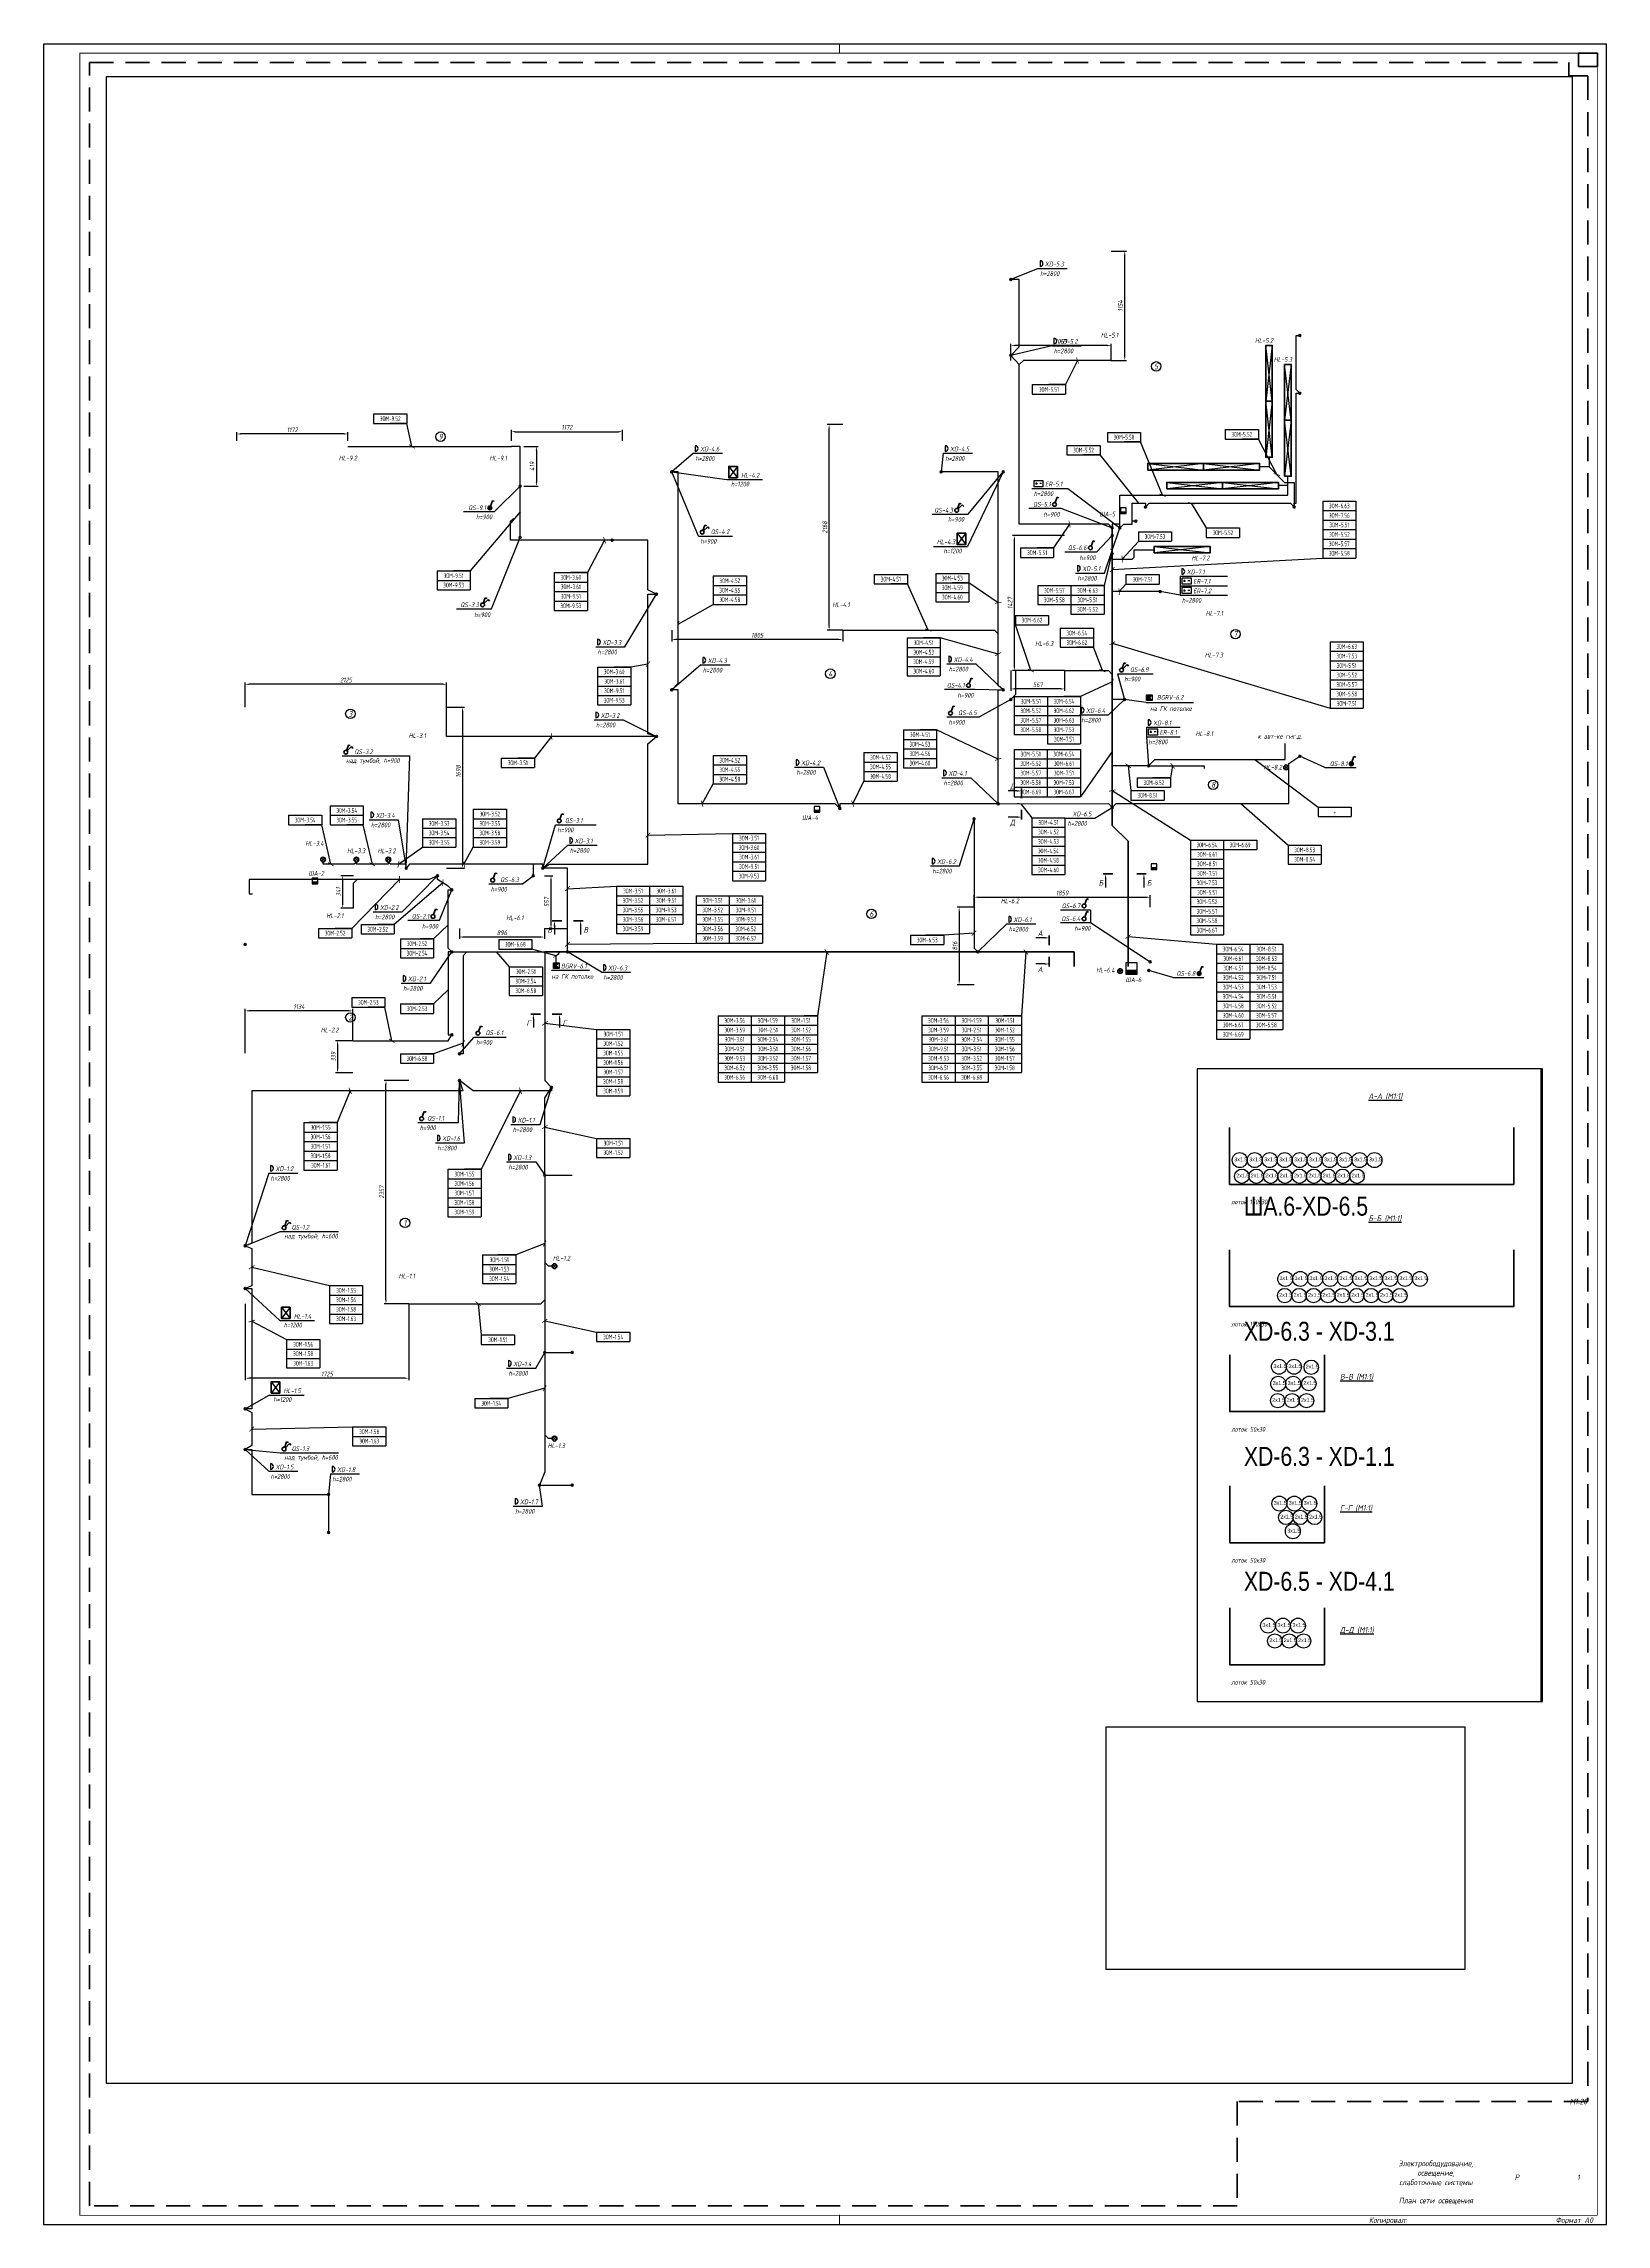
# Paper-space layout 'освещение' of a CAD drawing. Header units: millimetres. Extents: x 814 to 1639, y 100 to 1250.
# The model-space entities are those that its viewports show. They can reach past a viewport. Long polylines and large blocks are cut down to what shows.
import ezdxf
from ezdxf.enums import TextEntityAlignment as Align

# ---------------------------------------------------------------- set-up
doc = ezdxf.new("R2010")
doc.units = ezdxf.units.MM
doc.linetypes.add('DASHED', pattern=[19.05, 12.7, -6.35])
for name, color, linetype in [('01 Экспликация', 7, 'Continuous'), ('02 Розетки', 7, 'Continuous'), ('03 Стационарное ЭО', 7, 'Continuous'), ('04 Освещение', 7, 'Continuous'), ('05 Слаботочка', 7, 'Continuous'), ('06 Авт-ка климата', 7, 'Continuous'), ('07 Авт-ка общая', 7, 'Continuous'), ('08 Пож. и техн. сигн.', 7, 'Continuous'), ('09 ДСУП', 7, 'Continuous'), ('10 Привязка', 7, 'Continuous'), ('12 Трассы и коробки 220', 7, 'Continuous'), ('stamp', 7, 'Continuous')]:
    doc.layers.add(name, color=color, linetype=linetype)
doc.layers.add('100 noprint', color=2, linetype='Continuous', plot=False)
doc.styles.add('GOST typeA', font='')
doc.styles.get("Standard").update_dxf_attribs({"font": 'arial.ttf'})
doc.styles.add('ГОСТ-ISOCPEUR', font='isocpeui.ttf', dxfattribs={"width": 0.8})
doc.styles.get('GOST typeA').set_extended_font_data('GOST type A')
doc.linetypes.add('12V', pattern='A,12.7,-5.08,["12V",Standard,S=2.54,R=0,X=-2.54,Y=-1.27],-5.08', length=22.86)
doc.linetypes.add('220V_LINE', pattern='A,0.2,-0.05,["~220V",Standard,S=0.1,R=0,X=0,Y=-0.05],-0.4,0.1', length=0.75)
doc.dimstyles.new('ISO-25', dxfattribs={"dimtxt": 2.5, "dimasz": 2.5, "dimexe": 1.25, "dimexo": 0.625, "dimtad": 1, "dimtxsty": 'Standard', "dimcen": 2.5, "dimadec": 0, "dimazin": 0, "dimtfac": 1, "dimtmove": 0, "dimatfit": 3, "dimfxl": 1, "dimarcsym": 0})

# ---------------------------------------------------------------- blocks, each defined once
blk = doc.blocks.new('Охранный датчик')
blk.add_hatch(color=0).paths.add_polyline_path([(3, 3), (0, 3), (0, 0), (3, 0), (1.5, 1.5)])
at = {"color": 0}
for p, q in [((3, 3), (1.5, 1.5)), ((1.5, 1.5), (3, 0))]:
    blk.add_line(p, q, dxfattribs=at)
blk.add_lwpolyline([(3, 0), (0, 0), (0, 3), (3, 3)], close=True, dxfattribs=at)
blk = doc.blocks.new('шкаф')
blk.add_hatch(color=256).paths.add_polyline_path([(3, 0), (3, 1), (0, 1), (0, 0)])
blk.add_line((0, 1), (3, 1))
blk.add_lwpolyline([(0, 0), (3, 0), (3, 3), (0, 3)], close=True)
blk = doc.blocks.new('кнопка 1')
at = {"color": 0, "lineweight": -2}
for p, q in [((0.346, 0.938), (1.394, 3.777)), ((1.394, 3.777), (2.342, 3.448))]:
    blk.add_line(p, q, dxfattribs=at)
blk.add_circle((0, 0), 1, dxfattribs=at)
blk = doc.blocks.new('кнопка 1 открытая IP44')
at = {"lineweight": -2}
blk.add_hatch(color=0, dxfattribs=at).paths.add_polyline_path([(-1, 0, 1), (1, 0, 1)])
at = {"color": 0, "lineweight": -2}
for p, q in [((0.346, 0.938), (1.394, 3.777)), ((1.394, 3.777), (2.342, 3.448))]:
    blk.add_line(p, q, dxfattribs=at)
blk.add_circle((0, 0), 1, dxfattribs=at)
blk = doc.blocks.new('кнопка 2')
at = {"color": 0, "lineweight": -2}
for p, q in [((0.346, 0.938), (1.394, 3.777)), ((1.394, 3.777), (2.342, 3.448)), ((0.707, 0.707), (2.932, 2.932)), ((2.932, 2.932), (3.66, 1.996))]:
    blk.add_line(p, q, dxfattribs=at)
blk.add_circle((0, 0), 1, dxfattribs=at)
blk = doc.blocks.new('коробка коммутационная')
at = {"color": 0}
blk.add_line((0, 3), (0, 0), dxfattribs=at)
blk.add_arc((0, 1.5), 1.5, 270, 90, dxfattribs=at)
blk = doc.blocks.new('ИП')
at = {"color": 0}
for p, q in [((1.384, 0.975), (1.384, 2.025)), ((0.859, 1.5), (1.909, 1.5)), ((4.141, 1.5), (3.091, 1.5))]:
    blk.add_line(p, q, dxfattribs=at)
blk.add_lwpolyline([(0, 0), (5, 0), (5, 3), (0, 3)], close=True, dxfattribs=at)
blk = doc.blocks.new('*T100')
at = {"layer": '02 Розетки', "color": 0, "lineweight": -2}
for p, q in [((0, 0), (350, 0)), ((0, 0), (0, -600)), ((350, 0), (350, -600)), ((0, -100), (350, -100)), ((0, -200), (350, -200)), ((0, -300), (350, -300)), ((0, -400), (350, -400)), ((0, -500), (350, -500)), ((0, -600), (350, -600))]:
    blk.add_line(p, q, dxfattribs=at)
at = {"layer": '02 Розетки', "color": 0, "char_height": 50, "width": 330, "attachment_point": 5, "style": 'ГОСТ-ISOCPEUR'}
for s, insert in [('{ЭОМ-1.1}', (175, -50)), ('{ЭОМ-2.1}', (175, -150)), ('{ЭОМ-3.1}', (175, -250)), ('{ЭОМ-3.9}', (175, -350)), ('{ЭОМ-9.1}', (175, -450)), ('{ЭОМ-6.1}', (175, -550))]:
    blk.add_mtext(s, dxfattribs=dict(at, insert=insert))
blk = doc.blocks.new('*T101')
at = {"layer": '02 Розетки', "color": 0, "lineweight": -2}
for p, q in [((0, 0), (350, 0)), ((0, 0), (0, -100)), ((350, 0), (350, -100)), ((0, -100), (350, -100))]:
    blk.add_line(p, q, dxfattribs=at)
at = {"layer": '02 Розетки', "color": 0, "insert": (175, -50), "char_height": 50, "width": 330, "attachment_point": 5, "style": 'ГОСТ-ISOCPEUR'}
blk.add_mtext('{ЭОМ-1.2}', dxfattribs=at)
blk = doc.blocks.new('*T102')
at = {"layer": '02 Розетки', "color": 0, "lineweight": -2}
for p, q in [((0, 0), (300, 0)), ((0, 0), (0, -100)), ((300, 0), (300, -100)), ((0, -100), (300, -100))]:
    blk.add_line(p, q, dxfattribs=at)
at = {"layer": '02 Розетки', "color": 0, "insert": (150, -50), "char_height": 50, "width": 280, "attachment_point": 5, "style": 'ГОСТ-ISOCPEUR'}
blk.add_mtext('{ЭОМ-1.2}', dxfattribs=at)
blk = doc.blocks.new('*T103')
at = {"layer": '02 Розетки', "color": 0, "lineweight": -2}
for p, q in [((0, 0), (350, 0)), ((0, 0), (0, -100)), ((350, 0), (350, -100)), ((0, -100), (350, -100))]:
    blk.add_line(p, q, dxfattribs=at)
at = {"layer": '02 Розетки', "color": 0, "insert": (175, -50), "char_height": 50, "width": 330, "attachment_point": 5, "style": 'ГОСТ-ISOCPEUR'}
blk.add_mtext('{ЭОМ-1.4}', dxfattribs=at)
blk = doc.blocks.new('*T104')
at = {"layer": '02 Розетки', "color": 0, "lineweight": -2}
for p, q in [((0, 0), (300, 0)), ((0, 0), (0, -100)), ((300, 0), (300, -100)), ((0, -100), (300, -100))]:
    blk.add_line(p, q, dxfattribs=at)
at = {"layer": '02 Розетки', "color": 0, "insert": (150, -50), "char_height": 50, "width": 280, "attachment_point": 5, "style": 'ГОСТ-ISOCPEUR'}
blk.add_mtext('{ЭОМ-1.5}', dxfattribs=at)
blk = doc.blocks.new('*T105')
at = {"layer": '02 Розетки', "color": 0, "lineweight": -2}
for p, q in [((0, 0), (350, 0)), ((0, 0), (0, -100)), ((350, 0), (350, -100)), ((0, -100), (350, -100))]:
    blk.add_line(p, q, dxfattribs=at)
at = {"layer": '02 Розетки', "color": 0, "insert": (175, -50), "char_height": 50, "width": 330, "attachment_point": 5, "style": 'ГОСТ-ISOCPEUR'}
blk.add_mtext('{ЭОМ-1.6}', dxfattribs=at)
blk = doc.blocks.new('*T106')
at = {"layer": '02 Розетки', "color": 0, "lineweight": -2}
for p, q in [((0, 0), (300, 0)), ((0, 0), (0, -100)), ((300, 0), (300, -100)), ((0, -100), (300, -100))]:
    blk.add_line(p, q, dxfattribs=at)
at = {"layer": '02 Розетки', "color": 0, "insert": (150, -50), "char_height": 50, "width": 280, "attachment_point": 5, "style": 'ГОСТ-ISOCPEUR'}
blk.add_mtext('{ЭОМ-1.7}', dxfattribs=at)
blk = doc.blocks.new('*T107')
at = {"layer": '02 Розетки', "color": 0, "lineweight": -2}
for p, q in [((0, 0), (350, 0)), ((0, 0), (0, -100)), ((350, 0), (350, -100)), ((0, -100), (350, -100))]:
    blk.add_line(p, q, dxfattribs=at)
at = {"layer": '02 Розетки', "color": 0, "insert": (175, -50), "char_height": 50, "width": 330, "attachment_point": 5, "style": 'ГОСТ-ISOCPEUR'}
blk.add_mtext('{ЭОМ-1.8}', dxfattribs=at)
blk = doc.blocks.new('*T108')
at = {"layer": '02 Розетки', "color": 0, "lineweight": -2}
for p, q in [((0, 0), (350, 0)), ((0, 0), (0, -100)), ((350, 0), (350, -100)), ((0, -100), (350, -100))]:
    blk.add_line(p, q, dxfattribs=at)
at = {"layer": '02 Розетки', "color": 0, "insert": (175, -50), "char_height": 50, "width": 330, "attachment_point": 5, "style": 'ГОСТ-ISOCPEUR'}
blk.add_mtext('{ЭОМ-1.14}', dxfattribs=at)
blk = doc.blocks.new('*T109')
at = {"layer": '02 Розетки', "color": 0, "lineweight": -2}
for p, q in [((0, 0), (300, 0)), ((0, 0), (0, -100)), ((300, 0), (300, -100)), ((0, -100), (300, -100))]:
    blk.add_line(p, q, dxfattribs=at)
at = {"layer": '02 Розетки', "color": 0, "insert": (150, -50), "char_height": 50, "width": 280, "attachment_point": 5, "style": 'ГОСТ-ISOCPEUR'}
blk.add_mtext('{ЭОМ-1.9}', dxfattribs=at)
blk = doc.blocks.new('*T110')
at = {"layer": '02 Розетки', "color": 0, "lineweight": -2}
for p, q in [((0, 0), (300, 0)), ((0, 0), (0, -100)), ((300, 0), (300, -100)), ((0, -100), (300, -100))]:
    blk.add_line(p, q, dxfattribs=at)
at = {"layer": '02 Розетки', "color": 0, "insert": (150, -50), "char_height": 50, "width": 280, "attachment_point": 5, "style": 'ГОСТ-ISOCPEUR'}
blk.add_mtext('{ЭОМ-1.9}', dxfattribs=at)
blk = doc.blocks.new('*T111')
at = {"layer": '02 Розетки', "color": 0, "lineweight": -2}
for p, q in [((0, 0), (300, 0)), ((0, 0), (0, -100)), ((300, 0), (300, -100)), ((0, -100), (300, -100))]:
    blk.add_line(p, q, dxfattribs=at)
at = {"layer": '02 Розетки', "color": 0, "insert": (150, -50), "char_height": 50, "width": 280, "attachment_point": 5, "style": 'ГОСТ-ISOCPEUR'}
blk.add_mtext('{ЭОМ-1.9}', dxfattribs=at)
blk = doc.blocks.new('*T112')
at = {"layer": '02 Розетки', "color": 0, "lineweight": -2}
for p, q in [((0, 0), (300, 0)), ((0, 0), (0, -100)), ((300, 0), (300, -100)), ((0, -100), (300, -100))]:
    blk.add_line(p, q, dxfattribs=at)
at = {"layer": '02 Розетки', "color": 0, "insert": (150, -50), "char_height": 50, "width": 280, "attachment_point": 5, "style": 'ГОСТ-ISOCPEUR'}
blk.add_mtext('{ЭОМ-1.11}', dxfattribs=at)
blk = doc.blocks.new('*T113')
at = {"layer": '02 Розетки', "color": 0, "lineweight": -2}
for p, q in [((0, 0), (350, 0)), ((0, 0), (0, -600)), ((350, 0), (350, -600)), ((0, -100), (350, -100)), ((0, -200), (350, -200)), ((0, -300), (350, -300)), ((0, -400), (350, -400)), ((0, -500), (350, -500)), ((0, -600), (350, -600))]:
    blk.add_line(p, q, dxfattribs=at)
at = {"layer": '02 Розетки', "color": 0, "char_height": 50, "width": 330, "attachment_point": 5, "style": 'ГОСТ-ISOCPEUR'}
for s, insert in [('{ЭОМ-1.1}', (175, -50)), ('ЭОМ-2.1', (175, -150)), ('{ЭОМ-3.1}', (175, -250)), ('{ЭОМ-3.9}', (175, -350)), ('{ЭОМ-9.1}', (175, -450)), ('{ЭОМ-6.5}', (175, -550))]:
    blk.add_mtext(s, dxfattribs=dict(at, insert=insert))
blk = doc.blocks.new('*T114')
at = {"layer": '02 Розетки', "color": 0, "lineweight": -2}
for p, q in [((0, 0), (350, 0)), ((0, 0), (0, -100)), ((350, 0), (350, -100)), ((0, -100), (350, -100))]:
    blk.add_line(p, q, dxfattribs=at)
at = {"layer": '02 Розетки', "color": 0, "insert": (175, -50), "char_height": 50, "width": 330, "attachment_point": 5, "style": 'ГОСТ-ISOCPEUR'}
blk.add_mtext('{ЭОМ-1.1}', dxfattribs=at)
blk = doc.blocks.new('*T115')
at = {"layer": '02 Розетки', "color": 0, "lineweight": -2}
for p, q in [((0, 0), (350, 0)), ((0, 0), (0, -100)), ((350, 0), (350, -100)), ((0, -100), (350, -100))]:
    blk.add_line(p, q, dxfattribs=at)
at = {"layer": '02 Розетки', "color": 0, "insert": (175, -50), "char_height": 50, "width": 330, "attachment_point": 5, "style": 'ГОСТ-ISOCPEUR'}
blk.add_mtext('ЭОМ-2.1', dxfattribs=at)
blk = doc.blocks.new('*T116')
at = {"layer": '02 Розетки', "color": 0, "lineweight": -2}
for p, q in [((0, 0), (350, 0)), ((0, 0), (0, -100)), ((350, 0), (350, -100)), ((0, -100), (350, -100))]:
    blk.add_line(p, q, dxfattribs=at)
at = {"layer": '02 Розетки', "color": 0, "insert": (175, -50), "char_height": 50, "width": 330, "attachment_point": 5, "style": 'ГОСТ-ISOCPEUR'}
blk.add_mtext('{ЭОМ-2.2}', dxfattribs=at)
blk = doc.blocks.new('*T117')
at = {"layer": '02 Розетки', "color": 0, "lineweight": -2}
for p, q in [((0, 0), (350, 0)), ((0, 0), (0, -100)), ((350, 0), (350, -100)), ((0, -100), (350, -100))]:
    blk.add_line(p, q, dxfattribs=at)
at = {"layer": '02 Розетки', "color": 0, "insert": (175, -50), "char_height": 50, "width": 330, "attachment_point": 5, "style": 'ГОСТ-ISOCPEUR'}
blk.add_mtext('{ЭОМ-2.2}', dxfattribs=at)
blk = doc.blocks.new('*T118')
at = {"layer": '02 Розетки', "color": 0, "lineweight": -2}
for p, q in [((0, 0), (350, 0)), ((0, 0), (0, -100)), ((350, 0), (350, -100)), ((0, -100), (350, -100))]:
    blk.add_line(p, q, dxfattribs=at)
at = {"layer": '02 Розетки', "color": 0, "insert": (175, -50), "char_height": 50, "width": 330, "attachment_point": 5, "style": 'ГОСТ-ISOCPEUR'}
blk.add_mtext('{ЭОМ-2.3}', dxfattribs=at)
blk = doc.blocks.new('*T119')
at = {"layer": '02 Розетки', "color": 0, "lineweight": -2}
for p, q in [((0, 0), (350, 0)), ((0, 0), (0, -100)), ((350, 0), (350, -100)), ((0, -100), (350, -100))]:
    blk.add_line(p, q, dxfattribs=at)
at = {"layer": '02 Розетки', "color": 0, "insert": (175, -50), "char_height": 50, "width": 330, "attachment_point": 5, "style": 'ГОСТ-ISOCPEUR'}
blk.add_mtext('{ЭОМ-2.4}', dxfattribs=at)
blk = doc.blocks.new('*T120')
at = {"layer": '02 Розетки', "color": 0, "lineweight": -2}
for p, q in [((0, 0), (350, 0)), ((0, 0), (0, -400)), ((350, 0), (350, -400)), ((0, -100), (350, -100)), ((0, -200), (350, -200)), ((0, -300), (350, -300)), ((0, -400), (350, -400))]:
    blk.add_line(p, q, dxfattribs=at)
at = {"layer": '02 Розетки', "color": 0, "char_height": 50, "width": 330, "attachment_point": 5, "style": 'ГОСТ-ISOCPEUR'}
for s, insert in [('{ЭОМ-3.1}', (175, -50)), ('{ЭОМ-3.9}', (175, -150)), ('{ЭОМ-9.1}', (175, -250)), ('{ЭОМ-6.7}', (175, -350))]:
    blk.add_mtext(s, dxfattribs=dict(at, insert=insert))
blk = doc.blocks.new('*T121')
at = {"layer": '02 Розетки', "color": 0, "lineweight": -2}
for p, q in [((0, 0), (350, 0)), ((0, 0), (0, -100)), ((350, 0), (350, -100)), ((0, -100), (350, -100))]:
    blk.add_line(p, q, dxfattribs=at)
at = {"layer": '02 Розетки', "color": 0, "insert": (175, -50), "char_height": 50, "width": 330, "attachment_point": 5, "style": 'ГОСТ-ISOCPEUR'}
blk.add_mtext('{ЭОМ-3.3}', dxfattribs=at)
blk = doc.blocks.new('*T122')
at = {"layer": '02 Розетки', "color": 0, "lineweight": -2}
for p, q in [((0, 0), (350, 0)), ((0, 0), (0, -300)), ((350, 0), (350, -300)), ((0, -100), (350, -100)), ((0, -200), (350, -200)), ((0, -300), (350, -300))]:
    blk.add_line(p, q, dxfattribs=at)
at = {"layer": '02 Розетки', "color": 0, "char_height": 50, "width": 330, "attachment_point": 5, "style": 'ГОСТ-ISOCPEUR'}
for s, insert in [('{ЭОМ-3.4}', (175, -50)), ('{ЭОМ-3.9}', (175, -150)), ('{ЭОМ-9.1}', (175, -250))]:
    blk.add_mtext(s, dxfattribs=dict(at, insert=insert))
blk = doc.blocks.new('*T123')
at = {"layer": '02 Розетки', "color": 0, "lineweight": -2}
for p, q in [((0, 0), (350, 0)), ((0, 0), (0, -300)), ((350, 0), (350, -300)), ((0, -100), (350, -100)), ((0, -200), (350, -200)), ((0, -300), (350, -300))]:
    blk.add_line(p, q, dxfattribs=at)
at = {"layer": '02 Розетки', "color": 0, "char_height": 50, "width": 330, "attachment_point": 5, "style": 'ГОСТ-ISOCPEUR'}
for s, insert in [('{ЭОМ-3.6}', (175, -50)), ('{ЭОМ-3.9}', (175, -150)), ('{ЭОМ-9.1}', (175, -250))]:
    blk.add_mtext(s, dxfattribs=dict(at, insert=insert))
blk = doc.blocks.new('*T124')
at = {"layer": '02 Розетки', "color": 0, "lineweight": -2}
for p, q in [((0, 0), (350, 0)), ((0, 0), (0, -200)), ((350, 0), (350, -200)), ((0, -100), (350, -100)), ((0, -200), (350, -200))]:
    blk.add_line(p, q, dxfattribs=at)
at = {"layer": '02 Розетки', "color": 0, "char_height": 50, "width": 330, "attachment_point": 5, "style": 'ГОСТ-ISOCPEUR'}
for s, insert in [('{ЭОМ-3.8}', (175, -50)), ('{ЭОМ-9.1}', (175, -150))]:
    blk.add_mtext(s, dxfattribs=dict(at, insert=insert))
blk = doc.blocks.new('*T125')
at = {"layer": '02 Розетки', "color": 0, "lineweight": -2}
for p, q in [((0, 0), (350, 0)), ((0, 0), (0, -100)), ((350, 0), (350, -100)), ((0, -100), (350, -100))]:
    blk.add_line(p, q, dxfattribs=at)
at = {"layer": '02 Розетки', "color": 0, "insert": (175, -50), "char_height": 50, "width": 330, "attachment_point": 5, "style": 'ГОСТ-ISOCPEUR'}
blk.add_mtext('{ЭОМ-3.8}', dxfattribs=at)
blk = doc.blocks.new('*T126')
at = {"layer": '02 Розетки', "color": 0, "lineweight": -2}
for p, q in [((0, 0), (350, 0)), ((0, 0), (0, -100)), ((350, 0), (350, -100)), ((0, -100), (350, -100))]:
    blk.add_line(p, q, dxfattribs=at)
at = {"layer": '02 Розетки', "color": 0, "insert": (175, -50), "char_height": 50, "width": 330, "attachment_point": 5, "style": 'ГОСТ-ISOCPEUR'}
blk.add_mtext('{ЭОМ-9.1}', dxfattribs=at)
blk = doc.blocks.new('*T127')
at = {"layer": '03 Стационарное ЭО', "color": 0, "lineweight": -2}
for p, q in [((0, 0), (350, 0)), ((0, 0), (0, -100)), ((350, 0), (350, -100)), ((0, -100), (350, -100))]:
    blk.add_line(p, q, dxfattribs=at)
at = {"layer": '03 Стационарное ЭО', "color": 0, "insert": (175, -50), "char_height": 50, "width": 330, "attachment_point": 5, "style": 'GOST typeA'}
blk.add_mtext('{\\W0.9;ЭОМ-9.31}', dxfattribs=at)
blk = doc.blocks.new('*T128')
at = {"layer": '02 Розетки', "color": 0, "lineweight": -2}
for p, q in [((0, 0), (350, 0)), ((0, 0), (0, -100)), ((350, 0), (350, -100)), ((0, -100), (350, -100))]:
    blk.add_line(p, q, dxfattribs=at)
at = {"layer": '02 Розетки', "color": 0, "insert": (175, -50), "char_height": 50, "width": 330, "attachment_point": 5, "style": 'ГОСТ-ISOCPEUR'}
blk.add_mtext('{ЭОМ-6.2}', dxfattribs=at)
blk = doc.blocks.new('*T129')
at = {"layer": '02 Розетки', "color": 0, "lineweight": -2}
for p, q in [((0, 0), (350, 0)), ((0, 0), (0, -100)), ((350, 0), (350, -100)), ((0, -100), (350, -100))]:
    blk.add_line(p, q, dxfattribs=at)
at = {"layer": '02 Розетки', "color": 0, "insert": (175, -50), "char_height": 50, "width": 330, "attachment_point": 5, "style": 'ГОСТ-ISOCPEUR'}
blk.add_mtext('{ЭОМ-6.3}', dxfattribs=at)
blk = doc.blocks.new('*T130')
at = {"layer": '02 Розетки', "color": 0, "lineweight": -2}
for p, q in [((0, 0), (350, 0)), ((0, 0), (0, -100)), ((350, 0), (350, -100)), ((0, -100), (350, -100))]:
    blk.add_line(p, q, dxfattribs=at)
at = {"layer": '02 Розетки', "color": 0, "insert": (175, -50), "char_height": 50, "width": 330, "attachment_point": 5, "style": 'ГОСТ-ISOCPEUR'}
blk.add_mtext('{ЭОМ-6.4}', dxfattribs=at)
blk = doc.blocks.new('*T131')
at = {"layer": '02 Розетки', "color": 0, "lineweight": -2}
for p, q in [((0, 0), (350, 0)), ((0, 0), (0, -100)), ((350, 0), (350, -100)), ((0, -100), (350, -100))]:
    blk.add_line(p, q, dxfattribs=at)
at = {"layer": '02 Розетки', "color": 0, "insert": (175, -50), "char_height": 50, "width": 330, "attachment_point": 5, "style": 'ГОСТ-ISOCPEUR'}
blk.add_mtext('{ЭОМ-6.6}', dxfattribs=at)
blk = doc.blocks.new('*T132')
at = {"layer": '02 Розетки', "color": 0, "lineweight": -2}
for p, q in [((0, 0), (350, 0)), ((0, 0), (0, -900)), ((350, 0), (350, -900)), ((0, -100), (350, -100)), ((0, -200), (350, -200)), ((0, -300), (350, -300)), ((0, -400), (350, -400)), ((0, -500), (350, -500)), ((0, -600), (350, -600)), ((0, -700), (350, -700)), ((0, -800), (350, -800)), ((0, -900), (350, -900))]:
    blk.add_line(p, q, dxfattribs=at)
at = {"layer": '02 Розетки', "color": 0, "char_height": 50, "width": 330, "attachment_point": 5, "style": 'ГОСТ-ISOCPEUR'}
for s, insert in [('{ЭОМ-6.9}', (175, -50)), ('{ЭОМ-4.1}', (175, -150)), ('{ЭОМ-8.1}', (175, -250)), ('{ЭОМ-7.1}', (175, -350)), ('{ЭОМ-7.2}', (175, -450)), ('{ЭОМ-7.3}', (175, -550)), ('{ЭОМ-5.1}', (175, -650)), ('{ЭОМ-5.2}', (175, -750)), ('{ЭОМ-5.3}', (175, -850))]:
    blk.add_mtext(s, dxfattribs=dict(at, insert=insert))
blk = doc.blocks.new('*T133')
at = {"layer": '02 Розетки', "color": 0, "lineweight": -2}
for p, q in [((0, 0), (350, 0)), ((0, 0), (0, -700)), ((350, 0), (350, -700)), ((0, -100), (350, -100)), ((0, -200), (350, -200)), ((0, -300), (350, -300)), ((0, -400), (350, -400)), ((0, -500), (350, -500)), ((0, -600), (350, -600)), ((0, -700), (350, -700))]:
    blk.add_line(p, q, dxfattribs=at)
at = {"layer": '02 Розетки', "color": 0, "char_height": 50, "width": 330, "attachment_point": 5, "style": 'ГОСТ-ISOCPEUR'}
for s, insert in [('{ЭОМ-6.9}', (175, -50)), ('{ЭОМ-7.1}', (175, -150)), ('{ЭОМ-7.2}', (175, -250)), ('{ЭОМ-7.3}', (175, -350)), ('{ЭОМ-5.1}', (175, -450)), ('{ЭОМ-5.2}', (175, -550)), ('{ЭОМ-5.3}', (175, -650))]:
    blk.add_mtext(s, dxfattribs=dict(at, insert=insert))
blk = doc.blocks.new('*T134')
at = {"layer": '02 Розетки', "color": 0, "lineweight": -2}
for p, q in [((0, 0), (350, 0)), ((0, 0), (0, -700)), ((350, 0), (350, -700)), ((0, -100), (350, -100)), ((0, -200), (350, -200)), ((0, -300), (350, -300)), ((0, -400), (350, -400)), ((0, -500), (350, -500)), ((0, -600), (350, -600)), ((0, -700), (350, -700))]:
    blk.add_line(p, q, dxfattribs=at)
at = {"layer": '02 Розетки', "color": 0, "char_height": 50, "width": 330, "attachment_point": 5, "style": 'ГОСТ-ISOCPEUR'}
for s, insert in [('{ЭОМ-6.9}', (175, -50)), ('{ЭОМ-7.1}', (175, -150)), ('{ЭОМ-7.2}', (175, -250)), ('{ЭОМ-7.3}', (175, -350)), ('{ЭОМ-5.1}', (175, -450)), ('{ЭОМ-5.2}', (175, -550)), ('{ЭОМ-5.3}', (175, -650))]:
    blk.add_mtext(s, dxfattribs=dict(at, insert=insert))
blk = doc.blocks.new('*T135')
at = {"layer": '02 Розетки', "color": 0, "lineweight": -2}
for p, q in [((0, 0), (350, 0)), ((0, 0), (0, -300)), ((350, 0), (350, -300)), ((0, -100), (350, -100)), ((0, -200), (350, -200)), ((0, -300), (350, -300))]:
    blk.add_line(p, q, dxfattribs=at)
at = {"layer": '02 Розетки', "color": 0, "char_height": 50, "width": 330, "attachment_point": 5, "style": 'ГОСТ-ISOCPEUR'}
for s, insert in [('{ЭОМ-5.1}', (175, -50)), ('{ЭОМ-5.2}', (175, -150)), ('{ЭОМ-5.3}', (175, -250))]:
    blk.add_mtext(s, dxfattribs=dict(at, insert=insert))
blk = doc.blocks.new('*T136')
at = {"layer": '02 Розетки', "color": 0, "lineweight": -2}
for p, q in [((0, 0), (300, 0)), ((0, 0), (0, -100)), ((300, 0), (300, -100)), ((0, -100), (300, -100))]:
    blk.add_line(p, q, dxfattribs=at)
at = {"layer": '02 Розетки', "color": 0, "insert": (150, -50), "char_height": 50, "width": 280, "attachment_point": 5, "style": 'ГОСТ-ISOCPEUR'}
blk.add_mtext('{ЭОМ-1.13}', dxfattribs=at)
blk = doc.blocks.new('*T137')
at = {"layer": '02 Розетки', "color": 0, "lineweight": -2}
for p, q in [((0, 0), (350, 0)), ((0, 0), (0, -100)), ((350, 0), (350, -100)), ((0, -100), (350, -100))]:
    blk.add_line(p, q, dxfattribs=at)
at = {"layer": '02 Розетки', "color": 0, "insert": (175, -50), "char_height": 50, "width": 330, "attachment_point": 5, "style": 'ГОСТ-ISOCPEUR'}
blk.add_mtext('{ЭОМ-1.15}', dxfattribs=at)
blk = doc.blocks.new('*T138')
at = {"layer": '02 Розетки', "color": 0, "lineweight": -2}
for p, q in [((0, 0), (350, 0)), ((0, 0), (0, -100)), ((350, 0), (350, -100)), ((0, -100), (350, -100))]:
    blk.add_line(p, q, dxfattribs=at)
at = {"layer": '02 Розетки', "color": 0, "insert": (175, -50), "char_height": 50, "width": 330, "attachment_point": 5, "style": 'ГОСТ-ISOCPEUR'}
blk.add_mtext('{ЭОМ-4.1}', dxfattribs=at)
blk = doc.blocks.new('*T139')
at = {"layer": '02 Розетки', "color": 0, "lineweight": -2}
for p, q in [((0, 0), (350, 0)), ((0, 0), (0, -100)), ((350, 0), (350, -100)), ((0, -100), (350, -100))]:
    blk.add_line(p, q, dxfattribs=at)
at = {"layer": '02 Розетки', "color": 0, "insert": (175, -50), "char_height": 50, "width": 330, "attachment_point": 5, "style": 'ГОСТ-ISOCPEUR'}
blk.add_mtext('{ЭОМ-4.2}', dxfattribs=at)
blk = doc.blocks.new('*T140')
at = {"layer": '02 Розетки', "color": 0, "lineweight": -2}
for p, q in [((0, 0), (350, 0)), ((0, 0), (0, -100)), ((350, 0), (350, -100)), ((0, -100), (350, -100))]:
    blk.add_line(p, q, dxfattribs=at)
at = {"layer": '02 Розетки', "color": 0, "insert": (175, -50), "char_height": 50, "width": 330, "attachment_point": 5, "style": 'ГОСТ-ISOCPEUR'}
blk.add_mtext('{ЭОМ-4.4}', dxfattribs=at)
blk = doc.blocks.new('*T141')
at = {"layer": '02 Розетки', "color": 0, "lineweight": -2}
for p, q in [((0, 0), (350, 0)), ((0, 0), (0, -100)), ((350, 0), (350, -100)), ((0, -100), (350, -100))]:
    blk.add_line(p, q, dxfattribs=at)
at = {"layer": '02 Розетки', "color": 0, "insert": (175, -50), "char_height": 50, "width": 330, "attachment_point": 5, "style": 'ГОСТ-ISOCPEUR'}
blk.add_mtext('{ЭОМ-4.6}', dxfattribs=at)
blk = doc.blocks.new('*T142')
at = {"layer": '02 Розетки', "color": 0, "lineweight": -2}
for p, q in [((0, 0), (350, 0)), ((0, 0), (0, -100)), ((350, 0), (350, -100)), ((0, -100), (350, -100))]:
    blk.add_line(p, q, dxfattribs=at)
at = {"layer": '02 Розетки', "color": 0, "insert": (175, -50), "char_height": 50, "width": 330, "attachment_point": 5, "style": 'ГОСТ-ISOCPEUR'}
blk.add_mtext('{ЭОМ-4.8}', dxfattribs=at)
blk = doc.blocks.new('*T143')
at = {"layer": '02 Розетки', "color": 0, "lineweight": -2}
for p, q in [((0, 0), (350, 0)), ((0, 0), (0, -100)), ((350, 0), (350, -100)), ((0, -100), (350, -100))]:
    blk.add_line(p, q, dxfattribs=at)
at = {"layer": '02 Розетки', "color": 0, "insert": (175, -50), "char_height": 50, "width": 330, "attachment_point": 5, "style": 'ГОСТ-ISOCPEUR'}
blk.add_mtext('{ЭОМ-4.9}', dxfattribs=at)
blk = doc.blocks.new('*T144')
at = {"layer": '02 Розетки', "color": 0, "lineweight": -2}
for p, q in [((0, 0), (350, 0)), ((0, 0), (0, -100)), ((350, 0), (350, -100)), ((0, -100), (350, -100))]:
    blk.add_line(p, q, dxfattribs=at)
at = {"layer": '02 Розетки', "color": 0, "insert": (175, -50), "char_height": 50, "width": 330, "attachment_point": 5, "style": 'ГОСТ-ISOCPEUR'}
blk.add_mtext('{ЭОМ-4.11}', dxfattribs=at)
blk = doc.blocks.new('*T145')
at = {"layer": '02 Розетки', "color": 0, "lineweight": -2}
for p, q in [((0, 0), (350, 0)), ((0, 0), (0, -100)), ((350, 0), (350, -100)), ((0, -100), (350, -100))]:
    blk.add_line(p, q, dxfattribs=at)
at = {"layer": '02 Розетки', "color": 0, "insert": (175, -50), "char_height": 50, "width": 330, "attachment_point": 5, "style": 'ГОСТ-ISOCPEUR'}
blk.add_mtext('{ЭОМ-4.12}', dxfattribs=at)
blk = doc.blocks.new('*T146')
at = {"layer": '02 Розетки', "color": 0, "lineweight": -2}
for p, q in [((0, 0), (350, 0)), ((0, 0), (0, -100)), ((350, 0), (350, -100)), ((0, -100), (350, -100))]:
    blk.add_line(p, q, dxfattribs=at)
at = {"layer": '02 Розетки', "color": 0, "insert": (175, -50), "char_height": 50, "width": 330, "attachment_point": 5, "style": 'ГОСТ-ISOCPEUR'}
blk.add_mtext('{ЭОМ-4.14}', dxfattribs=at)
blk = doc.blocks.new('*T147')
at = {"layer": '02 Розетки', "color": 0, "lineweight": -2}
for p, q in [((0, 0), (350, 0)), ((0, 0), (0, -100)), ((350, 0), (350, -100)), ((0, -100), (350, -100))]:
    blk.add_line(p, q, dxfattribs=at)
at = {"layer": '02 Розетки', "color": 0, "insert": (175, -50), "char_height": 50, "width": 330, "attachment_point": 5, "style": 'ГОСТ-ISOCPEUR'}
blk.add_mtext('{ЭОМ-8.1}', dxfattribs=at)
blk = doc.blocks.new('*T148')
at = {"layer": '02 Розетки', "color": 0, "lineweight": -2}
for p, q in [((0, 0), (350, 0)), ((0, 0), (0, -500)), ((350, 0), (350, -500)), ((0, -100), (350, -100)), ((0, -200), (350, -200)), ((0, -300), (350, -300)), ((0, -400), (350, -400)), ((0, -500), (350, -500))]:
    blk.add_line(p, q, dxfattribs=at)
at = {"layer": '02 Розетки', "color": 0, "char_height": 50, "width": 330, "attachment_point": 5, "style": 'ГОСТ-ISOCPEUR'}
for s, insert in [('{ЭОМ-5.9}', (175, -50)), ('{ЭОМ-5.10}', (175, -150)), ('{ЭОМ-5.11}', (175, -250)), ('{ЭОМ-5.12}', (175, -350)), ('{ЭОМ-5.13}', (175, -450))]:
    blk.add_mtext(s, dxfattribs=dict(at, insert=insert))
blk = doc.blocks.new('*T149')
at = {"layer": '02 Розетки', "color": 0, "lineweight": -2}
for p, q in [((0, 0), (350, 0)), ((0, 0), (0, -400)), ((350, 0), (350, -400)), ((0, -100), (350, -100)), ((0, -200), (350, -200)), ((0, -300), (350, -300)), ((0, -400), (350, -400))]:
    blk.add_line(p, q, dxfattribs=at)
at = {"layer": '02 Розетки', "color": 0, "char_height": 50, "width": 330, "attachment_point": 5, "style": 'ГОСТ-ISOCPEUR'}
for s, insert in [('{ЭОМ-5.1}', (175, -50)), ('{ЭОМ-5.2}', (175, -150)), ('{ЭОМ-5.3}', (175, -250)), ('{ЭОМ-7.3}', (175, -350))]:
    blk.add_mtext(s, dxfattribs=dict(at, insert=insert))
blk = doc.blocks.new('*T150')
at = {"layer": '02 Розетки', "color": 0, "lineweight": -2}
for p, q in [((0, 0), (350, 0)), ((0, 0), (0, -100)), ((350, 0), (350, -100)), ((0, -100), (350, -100))]:
    blk.add_line(p, q, dxfattribs=at)
at = {"layer": '02 Розетки', "color": 0, "insert": (175, -50), "char_height": 50, "width": 330, "attachment_point": 5, "style": 'ГОСТ-ISOCPEUR'}
blk.add_mtext('{ЭОМ-5.4}', dxfattribs=at)
blk = doc.blocks.new('*T151')
at = {"layer": '02 Розетки', "color": 0, "lineweight": -2}
for p, q in [((0, 0), (350, 0)), ((0, 0), (0, -100)), ((350, 0), (350, -100)), ((0, -100), (350, -100))]:
    blk.add_line(p, q, dxfattribs=at)
at = {"layer": '02 Розетки', "color": 0, "insert": (175, -50), "char_height": 50, "width": 330, "attachment_point": 5, "style": 'ГОСТ-ISOCPEUR'}
blk.add_mtext('{ЭОМ-5.6}', dxfattribs=at)
blk = doc.blocks.new('*T152')
at = {"layer": '02 Розетки', "color": 0, "lineweight": -2}
for p, q in [((0, 0), (350, 0)), ((0, 0), (0, -100)), ((350, 0), (350, -100)), ((0, -100), (350, -100))]:
    blk.add_line(p, q, dxfattribs=at)
at = {"layer": '02 Розетки', "color": 0, "insert": (175, -50), "char_height": 50, "width": 330, "attachment_point": 5, "style": 'ГОСТ-ISOCPEUR'}
blk.add_mtext('{ЭОМ-5.8}', dxfattribs=at)
blk = doc.blocks.new('*T153')
at = {"layer": '02 Розетки', "color": 0, "lineweight": -2}
for p, q in [((0, 0), (350, 0)), ((0, 0), (0, -100)), ((350, 0), (350, -100)), ((0, -100), (350, -100))]:
    blk.add_line(p, q, dxfattribs=at)
at = {"layer": '02 Розетки', "color": 0, "insert": (175, -50), "char_height": 50, "width": 330, "attachment_point": 5, "style": 'ГОСТ-ISOCPEUR'}
blk.add_mtext('{ЭОМ-5.13}', dxfattribs=at)
blk = doc.blocks.new('*T155')
at = {"layer": '03 Стационарное ЭО', "color": 0, "lineweight": -2}
for p, q in [((0, 0), (400, 0)), ((0, 0), (0, -500)), ((400, 0), (400, -500)), ((0, -100), (400, -100)), ((0, -200), (400, -200)), ((0, -300), (400, -300)), ((0, -400), (400, -400)), ((0, -500), (400, -500))]:
    blk.add_line(p, q, dxfattribs=at)
at = {"layer": '03 Стационарное ЭО', "color": 0, "char_height": 50, "width": 380, "attachment_point": 5, "style": 'GOST typeA'}
for s, insert in [('{\\W0.9;ЭОМ-1.31}', (200, -50)), ('{\\W0.9;ЭОМ-1.32}', (200, -150)), ('{\\W0.9;ЭОМ-2.31}', (200, -250)), ('{\\W0.9;ЭОМ-9.31}', (200, -350)), ('{\\W0.9;ЭОМ-0.1}', (200, -450))]:
    blk.add_mtext(s, dxfattribs=dict(at, insert=insert))
blk = doc.blocks.new('*T156')
at = {"layer": '03 Стационарное ЭО', "color": 0, "lineweight": -2}
for p, q in [((0, 0), (350, 0)), ((0, 0), (0, -100)), ((350, 0), (350, -100)), ((0, -100), (350, -100))]:
    blk.add_line(p, q, dxfattribs=at)
at = {"layer": '03 Стационарное ЭО', "color": 0, "insert": (175, -50), "char_height": 50, "width": 330, "attachment_point": 5, "style": 'GOST typeA'}
blk.add_mtext('{\\W0.9;ЭОМ-1.31}', dxfattribs=at)
blk = doc.blocks.new('*T157')
at = {"layer": '03 Стационарное ЭО', "color": 0, "lineweight": -2}
for p, q in [((0, 0), (350, 0)), ((0, 0), (0, -100)), ((350, 0), (350, -100)), ((0, -100), (350, -100))]:
    blk.add_line(p, q, dxfattribs=at)
at = {"layer": '03 Стационарное ЭО', "color": 0, "insert": (175, -50), "char_height": 50, "width": 330, "attachment_point": 5, "style": 'GOST typeA'}
blk.add_mtext('{\\W0.9;ЭОМ-1.32}', dxfattribs=at)
blk = doc.blocks.new('*T158')
at = {"layer": '03 Стационарное ЭО', "color": 0, "lineweight": -2}
for p, q in [((0, 0), (350, 0)), ((0, 0), (0, -100)), ((350, 0), (350, -100)), ((0, -100), (350, -100))]:
    blk.add_line(p, q, dxfattribs=at)
at = {"layer": '03 Стационарное ЭО', "color": 0, "insert": (175, -50), "char_height": 50, "width": 330, "attachment_point": 5, "style": 'GOST typeA'}
blk.add_mtext('{\\W0.9;ЭОМ-1.32}', dxfattribs=at)
blk = doc.blocks.new('*T159')
at = {"layer": '03 Стационарное ЭО', "color": 0, "lineweight": -2}
for p, q in [((0, 0), (350, 0)), ((0, 0), (0, -100)), ((350, 0), (350, -100)), ((0, -100), (350, -100))]:
    blk.add_line(p, q, dxfattribs=at)
at = {"layer": '03 Стационарное ЭО', "color": 0, "insert": (175, -50), "char_height": 50, "width": 330, "attachment_point": 5, "style": 'GOST typeA'}
blk.add_mtext('{\\W0.9;ЭОМ-1.32}', dxfattribs=at)
blk = doc.blocks.new('*T160')
at = {"layer": '03 Стационарное ЭО', "color": 0, "lineweight": -2}
for p, q in [((0, 0), (350, 0)), ((0, 0), (0, -200)), ((350, 0), (350, -200)), ((0, -100), (350, -100)), ((0, -200), (350, -200))]:
    blk.add_line(p, q, dxfattribs=at)
at = {"layer": '03 Стационарное ЭО', "color": 0, "char_height": 50, "width": 330, "attachment_point": 5, "style": 'GOST typeA'}
for s, insert in [('{\\W0.9;ЭОМ-1.31}', (175, -50)), ('{\\W0.9;ЭОМ-1.32}', (175, -150))]:
    blk.add_mtext(s, dxfattribs=dict(at, insert=insert))
blk = doc.blocks.new('*T161')
at = {"layer": '03 Стационарное ЭО', "color": 0, "lineweight": -2}
for p, q in [((0, 0), (350, 0)), ((0, 0), (0, -200)), ((350, 0), (350, -200)), ((0, -100), (350, -100)), ((0, -200), (350, -200))]:
    blk.add_line(p, q, dxfattribs=at)
at = {"layer": '03 Стационарное ЭО', "color": 0, "char_height": 50, "width": 330, "attachment_point": 5, "style": 'GOST typeA'}
for s, insert in [('{\\W0.9;ЭОМ-2.31}', (175, -50)), ('{\\W0.9;ЭОМ-0.1}', (175, -150))]:
    blk.add_mtext(s, dxfattribs=dict(at, insert=insert))
blk = doc.blocks.new('*T162')
at = {"layer": '03 Стационарное ЭО', "color": 0, "lineweight": -2}
for p, q in [((0, 0), (350, 0)), ((0, 0), (0, -200)), ((350, 0), (350, -200)), ((0, -100), (350, -100)), ((0, -200), (350, -200))]:
    blk.add_line(p, q, dxfattribs=at)
at = {"layer": '03 Стационарное ЭО', "color": 0, "char_height": 50, "width": 330, "attachment_point": 5, "style": 'GOST typeA'}
for s, insert in [('{\\W0.9;ЭОМ-2.31}', (175, -50)), ('{\\W0.9;ЭОМ-0.1}', (175, -150))]:
    blk.add_mtext(s, dxfattribs=dict(at, insert=insert))
blk = doc.blocks.new('*T163')
at = {"layer": '03 Стационарное ЭО', "color": 0, "lineweight": -2}
for p, q in [((0, 0), (350, 0)), ((0, 0), (0, -200)), ((350, 0), (350, -200)), ((0, -100), (350, -100)), ((0, -200), (350, -200))]:
    blk.add_line(p, q, dxfattribs=at)
at = {"layer": '03 Стационарное ЭО', "color": 0, "char_height": 50, "width": 330, "attachment_point": 5, "style": 'GOST typeA'}
for s, insert in [('{\\W0.9;ЭОМ-2.31}', (175, -50)), ('{\\W0.9;ЭОМ-0.1}', (175, -150))]:
    blk.add_mtext(s, dxfattribs=dict(at, insert=insert))
blk = doc.blocks.new('*T164')
at = {"layer": '03 Стационарное ЭО', "color": 0, "lineweight": -2}
for p, q in [((0, 0), (350, 0)), ((0, 0), (0, -100)), ((350, 0), (350, -100)), ((0, -100), (350, -100))]:
    blk.add_line(p, q, dxfattribs=at)
at = {"layer": '03 Стационарное ЭО', "color": 0, "insert": (175, -50), "char_height": 50, "width": 330, "attachment_point": 5, "style": 'GOST typeA'}
blk.add_mtext('{\\W0.9;ЭОМ-2.31}', dxfattribs=at)
blk = doc.blocks.new('*T165')
at = {"layer": '03 Стационарное ЭО', "color": 0, "lineweight": -2}
for p, q in [((0, 0), (350, 0)), ((0, 0), (0, -100)), ((350, 0), (350, -100)), ((0, -100), (350, -100))]:
    blk.add_line(p, q, dxfattribs=at)
at = {"layer": '03 Стационарное ЭО', "color": 0, "insert": (175, -50), "char_height": 50, "width": 330, "attachment_point": 5, "style": 'GOST typeA'}
blk.add_mtext('{\\W0.9;ЭОМ-9.31}', dxfattribs=at)
blk = doc.blocks.new('*T166')
at = {"layer": '03 Стационарное ЭО', "color": 0, "lineweight": -2}
for p, q in [((0, 0), (350, 0)), ((0, 0), (0, -100)), ((350, 0), (350, -100)), ((0, -100), (350, -100))]:
    blk.add_line(p, q, dxfattribs=at)
at = {"layer": '03 Стационарное ЭО', "color": 0, "insert": (175, -50), "char_height": 50, "width": 330, "attachment_point": 5, "style": 'GOST typeA'}
blk.add_mtext('{\\W0.9;ЭОМ-9.31}', dxfattribs=at)
blk = doc.blocks.new('*T167')
at = {"layer": '03 Стационарное ЭО', "color": 0, "lineweight": -2}
for p, q in [((0, 0), (350, 0)), ((0, 0), (0, -100)), ((350, 0), (350, -100)), ((0, -100), (350, -100))]:
    blk.add_line(p, q, dxfattribs=at)
at = {"layer": '03 Стационарное ЭО', "color": 0, "insert": (175, -50), "char_height": 50, "width": 330, "attachment_point": 5, "style": 'GOST typeA'}
blk.add_mtext('{\\W0.9;ЭОМ-9.31}', dxfattribs=at)
blk = doc.blocks.new('*T168')
at = {"layer": '03 Стационарное ЭО', "color": 0, "lineweight": -2}
for p, q in [((0, 0), (350, 0)), ((0, 0), (0, -100)), ((350, 0), (350, -100)), ((0, -100), (350, -100))]:
    blk.add_line(p, q, dxfattribs=at)
at = {"layer": '03 Стационарное ЭО', "color": 0, "insert": (175, -50), "char_height": 50, "width": 330, "attachment_point": 5, "style": 'GOST typeA'}
blk.add_mtext('{\\W0.9;ЭОМ-9.31}', dxfattribs=at)
blk = doc.blocks.new('*T169')
at = {"layer": '03 Стационарное ЭО', "color": 0, "lineweight": -2}
for p, q in [((0, 0), (400, 0)), ((0, 0), (0, -600)), ((400, 0), (400, -600)), ((0, -100), (400, -100)), ((0, -200), (400, -200)), ((0, -300), (400, -300)), ((0, -400), (400, -400)), ((0, -500), (400, -500)), ((0, -600), (400, -600))]:
    blk.add_line(p, q, dxfattribs=at)
at = {"layer": '03 Стационарное ЭО', "color": 0, "char_height": 50, "width": 380, "attachment_point": 5, "style": 'GOST typeA'}
for s, insert in [('{\\W0.9;ЭОМ-8.31}', (200, -50)), ('{\\W0.9;ЭОМ-8.32}', (200, -150)), ('{\\W0.9;ЭОМ-8.33}', (200, -250)), ('{\\W0.9;ЭОМ-0.2}', (200, -350)), ('{\\W0.9;ЭОМ-0.3}', (200, -450)), ('{\\W0.9;ЭОМ-0.4}', (200, -550))]:
    blk.add_mtext(s, dxfattribs=dict(at, insert=insert))
blk = doc.blocks.new('*T170')
at = {"layer": '03 Стационарное ЭО', "color": 0, "lineweight": -2}
for p, q in [((0, 0), (350, 0)), ((0, 0), (0, -100)), ((350, 0), (350, -100)), ((0, -100), (350, -100))]:
    blk.add_line(p, q, dxfattribs=at)
at = {"layer": '03 Стационарное ЭО', "color": 0, "insert": (175, -50), "char_height": 50, "width": 330, "attachment_point": 5, "style": 'GOST typeA'}
blk.add_mtext('{\\W0.9;ЭОМ-0.3}', dxfattribs=at)
blk = doc.blocks.new('*T171')
at = {"layer": '03 Стационарное ЭО', "color": 0, "lineweight": -2}
for p, q in [((0, 0), (350, 0)), ((0, 0), (0, -100)), ((350, 0), (350, -100)), ((0, -100), (350, -100))]:
    blk.add_line(p, q, dxfattribs=at)
at = {"layer": '03 Стационарное ЭО', "color": 0, "insert": (175, -50), "char_height": 50, "width": 330, "attachment_point": 5, "style": 'GOST typeA'}
blk.add_mtext('{\\W0.9;ЭОМ-0.3}', dxfattribs=at)
blk = doc.blocks.new('*T172')
at = {"layer": '03 Стационарное ЭО', "color": 0, "lineweight": -2}
for p, q in [((0, 0), (350, 0)), ((0, 0), (0, -100)), ((350, 0), (350, -100)), ((0, -100), (350, -100))]:
    blk.add_line(p, q, dxfattribs=at)
at = {"layer": '03 Стационарное ЭО', "color": 0, "insert": (175, -50), "char_height": 50, "width": 330, "attachment_point": 5, "style": 'GOST typeA'}
blk.add_mtext('{\\W0.9;ЭОМ-0.2}', dxfattribs=at)
blk = doc.blocks.new('*T173')
at = {"layer": '03 Стационарное ЭО', "color": 0, "lineweight": -2}
for p, q in [((0, 0), (350, 0)), ((0, 0), (0, -100)), ((350, 0), (350, -100)), ((0, -100), (350, -100))]:
    blk.add_line(p, q, dxfattribs=at)
at = {"layer": '03 Стационарное ЭО', "color": 0, "insert": (175, -50), "char_height": 50, "width": 330, "attachment_point": 5, "style": 'GOST typeA'}
blk.add_mtext('{\\W0.9;ЭОМ-0.2}', dxfattribs=at)
blk = doc.blocks.new('*T174')
at = {"layer": '03 Стационарное ЭО', "color": 0, "lineweight": -2}
for p, q in [((0, 0), (350, 0)), ((0, 0), (0, -100)), ((350, 0), (350, -100)), ((0, -100), (350, -100))]:
    blk.add_line(p, q, dxfattribs=at)
at = {"layer": '03 Стационарное ЭО', "color": 0, "insert": (175, -50), "char_height": 50, "width": 330, "attachment_point": 5, "style": 'GOST typeA'}
blk.add_mtext('{\\W0.9;ЭОМ-0.3}', dxfattribs=at)
blk = doc.blocks.new('*T175')
at = {"layer": '03 Стационарное ЭО', "color": 0, "lineweight": -2}
for p, q in [((0, 0), (400, 0)), ((0, 0), (0, -300)), ((400, 0), (400, -300)), ((0, -100), (400, -100)), ((0, -200), (400, -200)), ((0, -300), (400, -300))]:
    blk.add_line(p, q, dxfattribs=at)
at = {"layer": '03 Стационарное ЭО', "color": 0, "char_height": 50, "width": 380, "attachment_point": 5, "style": 'GOST typeA'}
for s, insert in [('{\\W0.9;ЭОМ-8.31}', (200, -50)), ('{\\W0.9;ЭОМ-8.32}', (200, -150)), ('{\\W0.9;ЭОМ-8.33}', (200, -250))]:
    blk.add_mtext(s, dxfattribs=dict(at, insert=insert))
blk = doc.blocks.new('*T176')
at = {"layer": '03 Стационарное ЭО', "color": 0, "lineweight": -2}
for p, q in [((0, 0), (400, 0)), ((0, 0), (0, -500)), ((400, 0), (400, -500)), ((0, -100), (400, -100)), ((0, -200), (400, -200)), ((0, -300), (400, -300)), ((0, -400), (400, -400)), ((0, -500), (400, -500))]:
    blk.add_line(p, q, dxfattribs=at)
at = {"layer": '03 Стационарное ЭО', "color": 0, "char_height": 50, "width": 380, "attachment_point": 5, "style": 'GOST typeA'}
for s, insert in [('{\\W0.9;ЭОМ-1.31}', (200, -50)), ('{\\W0.9;ЭОМ-1.32}', (200, -150)), ('{\\W0.9;ЭОМ-2.31}', (200, -250)), ('{\\W0.9;ЭОМ-9.31}', (200, -350)), ('{\\W0.9;ЭОМ-0.1}', (200, -450))]:
    blk.add_mtext(s, dxfattribs=dict(at, insert=insert))
blk = doc.blocks.new('*T177')
at = {"layer": '04 Освещение', "color": 0, "lineweight": -2}
for p, q in [((0, 0), (350, 0)), ((0, 0), (0, -600)), ((350, 0), (350, -600)), ((0, -100), (350, -100)), ((0, -200), (350, -200)), ((0, -300), (350, -300)), ((0, -400), (350, -400)), ((0, -500), (350, -500)), ((0, -600), (350, -600))]:
    blk.add_line(p, q, dxfattribs=at)
at = {"layer": '04 Освещение', "color": 0, "char_height": 50, "width": 330, "attachment_point": 5, "style": 'GOST typeA'}
for s, insert in [('{\\W0.8;ЭОМ-1.51}', (175, -50)), ('{\\W0.8;ЭОМ-1.52}', (175, -150)), ('{\\W0.8;ЭОМ-1.55}', (175, -250)), ('{\\W0.8;ЭОМ-1.56}', (175, -350)), ('{\\W0.8;ЭОМ-1.57}', (175, -450)), ('{\\W0.8;ЭОМ-1.58}', (175, -550))]:
    blk.add_mtext(s, dxfattribs=dict(at, insert=insert))
blk = doc.blocks.new('*T178')
at = {"layer": '04 Освещение', "color": 0, "lineweight": -2}
for p, q in [((0, 0), (350, 0)), ((0, 0), (0, -500)), ((350, 0), (350, -500)), ((0, -100), (350, -100)), ((0, -200), (350, -200)), ((0, -300), (350, -300)), ((0, -400), (350, -400)), ((0, -500), (350, -500))]:
    blk.add_line(p, q, dxfattribs=at)
at = {"layer": '04 Освещение', "color": 0, "char_height": 50, "width": 330, "attachment_point": 5, "style": 'GOST typeA'}
for s, insert in [('{\\W0.8;ЭОМ-1.55}', (175, -50)), ('{\\W0.8;ЭОМ-1.56}', (175, -150)), ('{\\W0.8;ЭОМ-1.57}', (175, -250)), ('{\\W0.8;ЭОМ-1.58}', (175, -350)), ('{\\W0.8;ЭОМ-1.59}', (175, -450))]:
    blk.add_mtext(s, dxfattribs=dict(at, insert=insert))
blk = doc.blocks.new('*T179')
at = {"layer": '04 Освещение', "color": 0, "lineweight": -2}
for p, q in [((0, 0), (350, 0)), ((0, 0), (0, -200)), ((350, 0), (350, -200)), ((0, -100), (350, -100)), ((0, -200), (350, -200))]:
    blk.add_line(p, q, dxfattribs=at)
at = {"layer": '04 Освещение', "color": 0, "char_height": 50, "width": 330, "attachment_point": 5, "style": 'GOST typeA'}
for s, insert in [('{\\W0.8;ЭОМ-1.51}', (175, -50)), ('{\\W0.8;ЭОМ-1.52}', (175, -150))]:
    blk.add_mtext(s, dxfattribs=dict(at, insert=insert))
blk = doc.blocks.new('*T180')
at = {"layer": '04 Освещение', "color": 0, "lineweight": -2}
for p, q in [((0, 0), (350, 0)), ((0, 0), (0, -300)), ((350, 0), (350, -300)), ((0, -100), (350, -100)), ((0, -200), (350, -200)), ((0, -300), (350, -300))]:
    blk.add_line(p, q, dxfattribs=at)
at = {"layer": '04 Освещение', "color": 0, "char_height": 50, "width": 330, "attachment_point": 5, "style": 'GOST typeA'}
for s, insert in [('{\\W0.8;ЭОМ-1.51}', (175, -50)), ('{\\W0.8;ЭОМ-1.53}', (175, -150)), ('{\\W0.8;ЭОМ-1.54}', (175, -250))]:
    blk.add_mtext(s, dxfattribs=dict(at, insert=insert))
blk = doc.blocks.new('*T181')
at = {"layer": '04 Освещение', "color": 0, "lineweight": -2}
for p, q in [((0, 0), (350, 0)), ((0, 0), (0, -600)), ((350, 0), (350, -600)), ((0, -100), (350, -100)), ((0, -200), (350, -200)), ((0, -300), (350, -300)), ((0, -400), (350, -400)), ((0, -500), (350, -500)), ((0, -600), (350, -600))]:
    blk.add_line(p, q, dxfattribs=at)
at = {"layer": '04 Освещение', "color": 0, "char_height": 50, "width": 330, "attachment_point": 5, "style": 'GOST typeA'}
for s, insert in [('{\\W0.8;ЭОМ-1.51}', (175, -50)), ('{\\W0.8;ЭОМ-1.52}', (175, -150)), ('{\\W0.8;ЭОМ-1.55}', (175, -250)), ('{\\W0.8;ЭОМ-1.56}', (175, -350)), ('{\\W0.8;ЭОМ-1.57}', (175, -450)), ('{\\W0.8;ЭОМ-1.58}', (175, -550))]:
    blk.add_mtext(s, dxfattribs=dict(at, insert=insert))
blk = doc.blocks.new('*T182')
at = {"layer": '04 Освещение', "color": 0, "lineweight": -2}
for p, q in [((0, 0), (350, 0)), ((0, 0), (0, -700)), ((350, 0), (350, -700)), ((0, -100), (350, -100)), ((0, -200), (350, -200)), ((0, -300), (350, -300)), ((0, -400), (350, -400)), ((0, -500), (350, -500)), ((0, -600), (350, -600)), ((0, -700), (350, -700))]:
    blk.add_line(p, q, dxfattribs=at)
at = {"layer": '04 Освещение', "color": 0, "char_height": 50, "width": 330, "attachment_point": 5, "style": 'GOST typeA'}
for s, insert in [('{\\W0.8;ЭОМ-1.51}', (175, -50)), ('{\\W0.8;ЭОМ-1.52}', (175, -150)), ('{\\W0.8;ЭОМ-1.55}', (175, -250)), ('{\\W0.8;ЭОМ-1.56}', (175, -350)), ('{\\W0.8;ЭОМ-1.57}', (175, -450)), ('{\\W0.8;ЭОМ-1.58}', (175, -550)), ('{\\W0.8;ЭОМ-1.59}', (175, -650))]:
    blk.add_mtext(s, dxfattribs=dict(at, insert=insert))
blk = doc.blocks.new('*T183')
at = {"layer": '04 Освещение', "color": 0, "lineweight": -2}
for p, q in [((0, 0), (350, 0)), ((0, 0), (0, -300)), ((350, 0), (350, -300)), ((0, -100), (350, -100)), ((0, -200), (350, -200)), ((0, -300), (350, -300))]:
    blk.add_line(p, q, dxfattribs=at)
at = {"layer": '04 Освещение', "color": 0, "char_height": 50, "width": 330, "attachment_point": 5, "style": 'GOST typeA'}
for s, insert in [('{\\W0.8;ЭОМ-2.51}', (175, -50)), ('{\\W0.8;ЭОМ-2.54}', (175, -150)), ('{\\W0.8;ЭОМ-6.58}', (175, -250))]:
    blk.add_mtext(s, dxfattribs=dict(at, insert=insert))
blk = doc.blocks.new('*T184')
at = {"layer": '04 Освещение', "color": 0, "lineweight": -2}
for p, q in [((0, 0), (350, 0)), ((0, 0), (0, -200)), ((350, 0), (350, -200)), ((0, -100), (350, -100)), ((0, -200), (350, -200))]:
    blk.add_line(p, q, dxfattribs=at)
at = {"layer": '04 Освещение', "color": 0, "char_height": 50, "width": 330, "attachment_point": 5, "style": 'GOST typeA'}
for s, insert in [('{\\W0.8;ЭОМ-2.52}', (175, -50)), ('{\\W0.8;ЭОМ-2.54}', (175, -150))]:
    blk.add_mtext(s, dxfattribs=dict(at, insert=insert))
blk = doc.blocks.new('*T185')
at = {"layer": '04 Освещение', "color": 0, "lineweight": -2}
for p, q in [((0, 0), (350, 0)), ((0, 0), (0, -100)), ((350, 0), (350, -100)), ((0, -100), (350, -100))]:
    blk.add_line(p, q, dxfattribs=at)
at = {"layer": '04 Освещение', "color": 0, "insert": (175, -50), "char_height": 50, "width": 330, "attachment_point": 5, "style": 'GOST typeA'}
blk.add_mtext('{\\W0.8;ЭОМ-2.52}', dxfattribs=at)
blk = doc.blocks.new('*T186')
at = {"layer": '04 Освещение', "color": 0, "lineweight": -2}
for p, q in [((0, 0), (350, 0)), ((0, 0), (0, -100)), ((350, 0), (350, -100)), ((0, -100), (350, -100))]:
    blk.add_line(p, q, dxfattribs=at)
at = {"layer": '04 Освещение', "color": 0, "insert": (175, -50), "char_height": 50, "width": 330, "attachment_point": 5, "style": 'GOST typeA'}
blk.add_mtext('{\\W0.8;ЭОМ-2.53}', dxfattribs=at)
blk = doc.blocks.new('*T187')
at = {"layer": '04 Освещение', "color": 0, "lineweight": -2}
for p, q in [((0, 0), (350, 0)), ((0, 0), (0, -100)), ((350, 0), (350, -100)), ((0, -100), (350, -100))]:
    blk.add_line(p, q, dxfattribs=at)
at = {"layer": '04 Освещение', "color": 0, "insert": (175, -50), "char_height": 50, "width": 330, "attachment_point": 5, "style": 'GOST typeA'}
blk.add_mtext('{\\W0.8;ЭОМ-2.52}', dxfattribs=at)
blk = doc.blocks.new('*T188')
at = {"layer": '04 Освещение', "color": 0, "lineweight": -2}
for p, q in [((0, 0), (350, 0)), ((0, 0), (0, -500)), ((350, 0), (350, -500)), ((0, -100), (350, -100)), ((0, -200), (350, -200)), ((0, -300), (350, -300)), ((0, -400), (350, -400)), ((0, -500), (350, -500))]:
    blk.add_line(p, q, dxfattribs=at)
at = {"layer": '04 Освещение', "color": 0, "char_height": 50, "width": 330, "attachment_point": 5, "style": 'GOST typeA'}
for s, insert in [('{\\W0.8;ЭОМ-3.51}', (175, -50)), ('{\\W0.8;ЭОМ-3.52}', (175, -150)), ('{\\W0.8;ЭОМ-3.55}', (175, -250)), ('{\\W0.8;ЭОМ-3.56}', (175, -350)), ('{\\W0.8;ЭОМ-3.59}', (175, -450))]:
    blk.add_mtext(s, dxfattribs=dict(at, insert=insert))
blk = doc.blocks.new('*T189')
at = {"layer": '04 Освещение', "color": 0, "lineweight": -2}
for p, q in [((0, 0), (350, 0)), ((0, 0), (0, -400)), ((350, 0), (350, -400)), ((0, -100), (350, -100)), ((0, -200), (350, -200)), ((0, -300), (350, -300)), ((0, -400), (350, -400))]:
    blk.add_line(p, q, dxfattribs=at)
at = {"layer": '04 Освещение', "color": 0, "char_height": 50, "width": 330, "attachment_point": 5, "style": 'GOST typeA'}
for s, insert in [('{\\W0.8;ЭОМ-3.52}', (175, -50)), ('{\\W0.8;ЭОМ-3.55}', (175, -150)), ('{\\W0.8;ЭОМ-3.58}', (175, -250)), ('{\\W0.8;ЭОМ-3.59}', (175, -350))]:
    blk.add_mtext(s, dxfattribs=dict(at, insert=insert))
blk = doc.blocks.new('*T190')
at = {"layer": '04 Освещение', "color": 0, "lineweight": -2}
for p, q in [((0, 0), (350, 0)), ((0, 0), (0, -500)), ((350, 0), (350, -500)), ((0, -100), (350, -100)), ((0, -200), (350, -200)), ((0, -300), (350, -300)), ((0, -400), (350, -400)), ((0, -500), (350, -500))]:
    blk.add_line(p, q, dxfattribs=at)
at = {"layer": '04 Освещение', "color": 0, "char_height": 50, "width": 330, "attachment_point": 5, "style": 'GOST typeA'}
for s, insert in [('{\\W0.8;ЭОМ-3.51}', (175, -50)), ('{\\W0.8;ЭОМ-3.60}', (175, -150)), ('{\\W0.8;ЭОМ-3.61}', (175, -250)), ('{\\W0.8;ЭОМ-9.51}', (175, -350)), ('{\\W0.8;ЭОМ-9.53}', (175, -450))]:
    blk.add_mtext(s, dxfattribs=dict(at, insert=insert))
blk = doc.blocks.new('*T191')
at = {"layer": '04 Освещение', "color": 0, "lineweight": -2}
for p, q in [((0, 0), (350, 0)), ((0, 0), (0, -400)), ((350, 0), (350, -400)), ((0, -100), (350, -100)), ((0, -200), (350, -200)), ((0, -300), (350, -300)), ((0, -400), (350, -400))]:
    blk.add_line(p, q, dxfattribs=at)
at = {"layer": '04 Освещение', "color": 0, "char_height": 50, "width": 330, "attachment_point": 5, "style": 'GOST typeA'}
for s, insert in [('{\\W0.8;ЭОМ-3.60}', (175, -50)), ('{\\W0.8;ЭОМ-3.61}', (175, -150)), ('{\\W0.8;ЭОМ-9.51}', (175, -250)), ('{\\W0.8;ЭОМ-9.53}', (175, -350))]:
    blk.add_mtext(s, dxfattribs=dict(at, insert=insert))
blk = doc.blocks.new('*T192')
at = {"layer": '04 Освещение', "color": 0, "lineweight": -2}
for p, q in [((0, 0), (350, 0)), ((0, 0), (0, -400)), ((350, 0), (350, -400)), ((0, -100), (350, -100)), ((0, -200), (350, -200)), ((0, -300), (350, -300)), ((0, -400), (350, -400))]:
    blk.add_line(p, q, dxfattribs=at)
at = {"layer": '04 Освещение', "color": 0, "char_height": 50, "width": 330, "attachment_point": 5, "style": 'GOST typeA'}
for s, insert in [('{\\W0.8;ЭОМ-3.60}', (175, -50)), ('{\\W0.8;ЭОМ-3.61}', (175, -150)), ('{\\W0.8;ЭОМ-9.51}', (175, -250)), ('{\\W0.8;ЭОМ-9.53}', (175, -350))]:
    blk.add_mtext(s, dxfattribs=dict(at, insert=insert))
blk = doc.blocks.new('*T193')
at = {"layer": '04 Освещение', "color": 0, "lineweight": -2}
for p, q in [((0, 0), (350, 0)), ((0, 0), (0, -100)), ((350, 0), (350, -100)), ((0, -100), (350, -100))]:
    blk.add_line(p, q, dxfattribs=at)
at = {"layer": '04 Освещение', "color": 0, "insert": (175, -50), "char_height": 50, "width": 330, "attachment_point": 5, "style": 'GOST typeA'}
blk.add_mtext('{\\W0.8;ЭОМ-9.52}', dxfattribs=at)
blk = doc.blocks.new('*T194')
at = {"layer": '04 Освещение', "color": 0, "lineweight": -2}
for p, q in [((0, 0), (350, 0)), ((0, 0), (0, -100)), ((350, 0), (350, -100)), ((0, -100), (350, -100))]:
    blk.add_line(p, q, dxfattribs=at)
at = {"layer": '04 Освещение', "color": 0, "insert": (175, -50), "char_height": 50, "width": 330, "attachment_point": 5, "style": 'GOST typeA'}
blk.add_mtext('{\\W0.8;ЭОМ-6.53}', dxfattribs=at)
blk = doc.blocks.new('*T195')
at = {"layer": '04 Освещение', "color": 0, "lineweight": -2}
for p, q in [((0, 0), (350, 0)), ((0, 0), (0, -1000)), ((350, 0), (350, -1000)), ((0, -100), (350, -100)), ((0, -200), (350, -200)), ((0, -300), (350, -300)), ((0, -400), (350, -400)), ((0, -500), (350, -500)), ((0, -600), (350, -600)), ((0, -700), (350, -700)), ((0, -800), (350, -800)), ((0, -900), (350, -900)), ((0, -1000), (350, -1000))]:
    blk.add_line(p, q, dxfattribs=at)
at = {"layer": '04 Освещение', "color": 0, "char_height": 50, "width": 330, "attachment_point": 5, "style": 'GOST typeA'}
for s, insert in [('{\\W0.8;ЭОМ-6.54}', (175, -50)), ('{\\W0.8;ЭОМ-6.61}', (175, -150)), ('{\\W0.8;ЭОМ-4.51}', (175, -250)), ('{\\W0.8;ЭОМ-4.52}', (175, -350)), ('{\\W0.8;ЭОМ-4.53}', (175, -450)), ('{\\W0.8;ЭОМ-4.54}', (175, -550)), ('{\\W0.8;ЭОМ-4.58}', (175, -650)), ('{\\W0.8;ЭОМ-4.60}', (175, -750)), ('{\\W0.8;ЭОМ-6.67}', (175, -850)), ('{\\W0.8;ЭОМ-6.69}', (175, -950))]:
    blk.add_mtext(s, dxfattribs=dict(at, insert=insert))
blk = doc.blocks.new('*T196')
at = {"layer": '04 Освещение', "color": 0, "lineweight": -2}
for p, q in [((0, 0), (350, 0)), ((0, 0), (0, -1000)), ((350, 0), (350, -1000)), ((0, -100), (350, -100)), ((0, -200), (350, -200)), ((0, -300), (350, -300)), ((0, -400), (350, -400)), ((0, -500), (350, -500)), ((0, -600), (350, -600)), ((0, -700), (350, -700)), ((0, -800), (350, -800)), ((0, -900), (350, -900)), ((0, -1000), (350, -1000))]:
    blk.add_line(p, q, dxfattribs=at)
at = {"layer": '04 Освещение', "color": 0, "char_height": 50, "width": 330, "attachment_point": 5, "style": 'GOST typeA'}
for s, insert in [('{\\W0.8;ЭОМ-6.54}', (175, -50)), ('{\\W0.8;ЭОМ-6.61}', (175, -150)), ('{\\W0.8;ЭОМ-8.51}', (175, -250)), ('{\\W0.8;ЭОМ-7.51}', (175, -350)), ('{\\W0.8;ЭОМ-7.53}', (175, -450)), ('{\\W0.8;ЭОМ-5.51}', (175, -550)), ('{\\W0.8;ЭОМ-5.52}', (175, -650)), ('{\\W0.8;ЭОМ-5.57}', (175, -750)), ('{\\W0.8;ЭОМ-5.58}', (175, -850)), ('{\\W0.8;ЭОМ-6.67}', (175, -950))]:
    blk.add_mtext(s, dxfattribs=dict(at, insert=insert))
blk = doc.blocks.new('*T197')
at = {"layer": '04 Освещение', "color": 0, "lineweight": -2}
for p, q in [((0, 0), (350, 0)), ((0, 0), (0, -500)), ((350, 0), (350, -500)), ((0, -100), (350, -100)), ((0, -200), (350, -200)), ((0, -300), (350, -300)), ((0, -400), (350, -400)), ((0, -500), (350, -500))]:
    blk.add_line(p, q, dxfattribs=at)
at = {"layer": '04 Освещение', "color": 0, "char_height": 50, "width": 330, "attachment_point": 5, "style": 'GOST typeA'}
for s, insert in [('{\\W0.8;ЭОМ-6.54}', (175, -50)), ('{\\W0.8;ЭОМ-6.61}', (175, -150)), ('{\\W0.8;ЭОМ-7.51}', (175, -250)), ('{\\W0.8;ЭОМ-7.53}', (175, -350)), ('{\\W0.8;ЭОМ-6.67}', (175, -450))]:
    blk.add_mtext(s, dxfattribs=dict(at, insert=insert))
blk = doc.blocks.new('*T198')
at = {"layer": '04 Освещение', "color": 0, "lineweight": -2}
for p, q in [((0, 0), (350, 0)), ((0, 0), (0, -300)), ((350, 0), (350, -300)), ((0, -100), (350, -100)), ((0, -200), (350, -200)), ((0, -300), (350, -300))]:
    blk.add_line(p, q, dxfattribs=at)
at = {"layer": '04 Освещение', "color": 0, "char_height": 50, "width": 330, "attachment_point": 5, "style": 'GOST typeA'}
for s, insert in [('{\\W0.8;ЭОМ-6.63}', (175, -50)), ('{\\W0.8;ЭОМ-5.51}', (175, -150)), ('{\\W0.8;ЭОМ-5.52}', (175, -250))]:
    blk.add_mtext(s, dxfattribs=dict(at, insert=insert))
blk = doc.blocks.new('*T199')
at = {"layer": '04 Освещение', "color": 0, "lineweight": -2}
for p, q in [((0, 0), (350, 0)), ((0, 0), (0, -600)), ((350, 0), (350, -600)), ((0, -100), (350, -100)), ((0, -200), (350, -200)), ((0, -300), (350, -300)), ((0, -400), (350, -400)), ((0, -500), (350, -500)), ((0, -600), (350, -600))]:
    blk.add_line(p, q, dxfattribs=at)
at = {"layer": '04 Освещение', "color": 0, "char_height": 50, "width": 330, "attachment_point": 5, "style": 'GOST typeA'}
for s, insert in [('{\\W0.8;ЭОМ-4.51}', (175, -50)), ('{\\W0.8;ЭОМ-4.52}', (175, -150)), ('{\\W0.8;ЭОМ-4.53}', (175, -250)), ('{\\W0.8;ЭОМ-4.54}', (175, -350)), ('{\\W0.8;ЭОМ-4.58}', (175, -450)), ('{\\W0.8;ЭОМ-4.60}', (175, -550))]:
    blk.add_mtext(s, dxfattribs=dict(at, insert=insert))
blk = doc.blocks.new('*T200')
at = {"layer": '04 Освещение', "color": 0, "lineweight": -2}
for p, q in [((0, 0), (350, 0)), ((0, 0), (0, -300)), ((350, 0), (350, -300)), ((0, -100), (350, -100)), ((0, -200), (350, -200)), ((0, -300), (350, -300))]:
    blk.add_line(p, q, dxfattribs=at)
at = {"layer": '04 Освещение', "color": 0, "char_height": 50, "width": 330, "attachment_point": 5, "style": 'GOST typeA'}
for s, insert in [('{\\W0.8;ЭОМ-4.52}', (175, -50)), ('{\\W0.8;ЭОМ-4.55}', (175, -150)), ('{\\W0.8;ЭОМ-4.58}', (175, -250))]:
    blk.add_mtext(s, dxfattribs=dict(at, insert=insert))
blk = doc.blocks.new('*T201')
at = {"layer": '04 Освещение', "color": 0, "lineweight": -2}
for p, q in [((0, 0), (350, 0)), ((0, 0), (0, -300)), ((350, 0), (350, -300)), ((0, -100), (350, -100)), ((0, -200), (350, -200)), ((0, -300), (350, -300))]:
    blk.add_line(p, q, dxfattribs=at)
at = {"layer": '04 Освещение', "color": 0, "char_height": 50, "width": 330, "attachment_point": 5, "style": 'GOST typeA'}
for s, insert in [('{\\W0.8;ЭОМ-4.52}', (175, -50)), ('{\\W0.8;ЭОМ-4.55}', (175, -150)), ('{\\W0.8;ЭОМ-4.58}', (175, -250))]:
    blk.add_mtext(s, dxfattribs=dict(at, insert=insert))
blk = doc.blocks.new('*T202')
at = {"layer": '04 Освещение', "color": 0, "lineweight": -2}
for p, q in [((0, 0), (350, 0)), ((0, 0), (0, -300)), ((350, 0), (350, -300)), ((0, -100), (350, -100)), ((0, -200), (350, -200)), ((0, -300), (350, -300))]:
    blk.add_line(p, q, dxfattribs=at)
at = {"layer": '04 Освещение', "color": 0, "char_height": 50, "width": 330, "attachment_point": 5, "style": 'GOST typeA'}
for s, insert in [('{\\W0.8;ЭОМ-4.52}', (175, -50)), ('{\\W0.8;ЭОМ-4.55}', (175, -150)), ('{\\W0.8;ЭОМ-4.58}', (175, -250))]:
    blk.add_mtext(s, dxfattribs=dict(at, insert=insert))
blk = doc.blocks.new('*T203')
at = {"layer": '04 Освещение', "color": 0, "lineweight": -2}
for p, q in [((0, 0), (350, 0)), ((0, 0), (0, -400)), ((350, 0), (350, -400)), ((0, -100), (350, -100)), ((0, -200), (350, -200)), ((0, -300), (350, -300)), ((0, -400), (350, -400))]:
    blk.add_line(p, q, dxfattribs=at)
at = {"layer": '04 Освещение', "color": 0, "char_height": 50, "width": 330, "attachment_point": 5, "style": 'GOST typeA'}
for s, insert in [('{\\W0.8;ЭОМ-4.51}', (175, -50)), ('{\\W0.8;ЭОМ-4.53}', (175, -150)), ('{\\W0.8;ЭОМ-4.56}', (175, -250)), ('{\\W0.8;ЭОМ-4.60}', (175, -350))]:
    blk.add_mtext(s, dxfattribs=dict(at, insert=insert))
blk = doc.blocks.new('*T204')
at = {"layer": '04 Освещение', "color": 0, "lineweight": -2}
for p, q in [((0, 0), (350, 0)), ((0, 0), (0, -300)), ((350, 0), (350, -300)), ((0, -100), (350, -100)), ((0, -200), (350, -200)), ((0, -300), (350, -300))]:
    blk.add_line(p, q, dxfattribs=at)
at = {"layer": '04 Освещение', "color": 0, "char_height": 50, "width": 330, "attachment_point": 5, "style": 'GOST typeA'}
for s, insert in [('{\\W0.8;ЭОМ-4.53}', (175, -50)), ('{\\W0.8;ЭОМ-4.59}', (175, -150)), ('{\\W0.8;ЭОМ-4.60}', (175, -250))]:
    blk.add_mtext(s, dxfattribs=dict(at, insert=insert))
blk = doc.blocks.new('*T205')
at = {"layer": '04 Освещение', "color": 0, "lineweight": -2}
for p, q in [((0, 0), (350, 0)), ((0, 0), (0, -200)), ((350, 0), (350, -200)), ((0, -100), (350, -100)), ((0, -200), (350, -200))]:
    blk.add_line(p, q, dxfattribs=at)
at = {"layer": '04 Освещение', "color": 0, "char_height": 50, "width": 330, "attachment_point": 5, "style": 'GOST typeA'}
for s, insert in [('{\\W0.8;ЭОМ-8.53}', (175, -50)), ('{\\W0.8;ЭОМ-8.54}', (175, -150))]:
    blk.add_mtext(s, dxfattribs=dict(at, insert=insert))
blk = doc.blocks.new('*T206')
at = {"layer": '04 Освещение', "color": 0, "linetype": 'ByBlock', "lineweight": -2, "transparency": 16777216}
for p, q in [((0, 0), (350, 0)), ((0, 0), (0, -100)), ((350, 0), (350, -100)), ((0, -100), (350, -100))]:
    blk.add_line(p, q, dxfattribs=at)
at = {"layer": '04 Освещение', "color": 0, "transparency": 16777216, "insert": (175, -50), "char_height": 50, "width": 330, "attachment_point": 5, "style": 'GOST typeA'}
blk.add_mtext('{\\W0.8;ЭОМ-5.52}', dxfattribs=at)
blk = doc.blocks.new('*T207')
at = {"layer": '04 Освещение', "color": 0, "lineweight": -2}
for p, q in [((0, 0), (350, 0)), ((0, 0), (0, -600)), ((350, 0), (350, -600)), ((0, -100), (350, -100)), ((0, -200), (350, -200)), ((0, -300), (350, -300)), ((0, -400), (350, -400)), ((0, -500), (350, -500)), ((0, -600), (350, -600))]:
    blk.add_line(p, q, dxfattribs=at)
at = {"layer": '04 Освещение', "color": 0, "char_height": 50, "width": 330, "attachment_point": 5, "style": 'GOST typeA'}
for s, insert in [('{\\W0.8;ЭОМ-6.63}', (175, -50)), ('{\\W0.8;ЭОМ-7.56}', (175, -150)), ('{\\W0.8;ЭОМ-5.51}', (175, -250)), ('{\\W0.8;ЭОМ-5.52}', (175, -350)), ('{\\W0.8;ЭОМ-5.57}', (175, -450)), ('{\\W0.8;ЭОМ-5.58}', (175, -550))]:
    blk.add_mtext(s, dxfattribs=dict(at, insert=insert))
blk = doc.blocks.new('*T208')
at = {"layer": '04 Освещение', "color": 0, "lineweight": -2}
for p, q in [((0, 0), (350, 0)), ((0, 0), (0, -100)), ((350, 0), (350, -100)), ((0, -100), (350, -100))]:
    blk.add_line(p, q, dxfattribs=at)
at = {"layer": '04 Освещение', "color": 0, "insert": (175, -50), "char_height": 50, "width": 330, "attachment_point": 5, "style": 'GOST typeA'}
blk.add_mtext('{\\W0.8;ЭОМ-5.51}', dxfattribs=at)
blk = doc.blocks.new('*T209')
at = {"layer": '04 Освещение', "color": 0, "linetype": 'ByBlock', "lineweight": -2, "transparency": 16777216}
for p, q in [((0, 0), (350, 0)), ((0, 0), (0, -100)), ((350, 0), (350, -100)), ((0, -100), (350, -100))]:
    blk.add_line(p, q, dxfattribs=at)
at = {"layer": '04 Освещение', "color": 0, "transparency": 16777216, "insert": (175, -50), "char_height": 50, "width": 330, "attachment_point": 5, "style": 'GOST typeA'}
blk.add_mtext('{\\W0.8;ЭОМ-5.52}', dxfattribs=at)
blk = doc.blocks.new('*T210')
at = {"layer": '04 Освещение', "color": 0, "lineweight": -2}
for p, q in [((0, 0), (350, 0)), ((0, 0), (0, -100)), ((350, 0), (350, -100)), ((0, -100), (350, -100))]:
    blk.add_line(p, q, dxfattribs=at)
at = {"layer": '04 Освещение', "color": 0, "insert": (175, -50), "char_height": 50, "width": 330, "attachment_point": 5, "style": 'GOST typeA'}
blk.add_mtext('{\\W0.8;ЭОМ-1.51}', dxfattribs=at)
blk = doc.blocks.new('*T211')
at = {"layer": '04 Освещение', "color": 0, "lineweight": -2}
for p, q in [((0, 0), (350, 0)), ((0, 0), (0, -100)), ((350, 0), (350, -100)), ((0, -100), (350, -100))]:
    blk.add_line(p, q, dxfattribs=at)
at = {"layer": '04 Освещение', "color": 0, "insert": (175, -50), "char_height": 50, "width": 330, "attachment_point": 5, "style": 'GOST typeA'}
blk.add_mtext('{\\W0.8;ЭОМ-1.54}', dxfattribs=at)
blk = doc.blocks.new('*T212')
at = {"layer": '04 Освещение', "color": 0, "lineweight": -2}
for p, q in [((0, 0), (350, 0)), ((0, 0), (0, -100)), ((350, 0), (350, -100)), ((0, -100), (350, -100))]:
    blk.add_line(p, q, dxfattribs=at)
at = {"layer": '04 Освещение', "color": 0, "insert": (175, -50), "char_height": 50, "width": 330, "attachment_point": 5, "style": 'GOST typeA'}
blk.add_mtext('{\\W0.8;ЭОМ-1.54}', dxfattribs=at)
blk = doc.blocks.new('*T213')
at = {"layer": '04 Освещение', "color": 0, "lineweight": -2}
for p, q in [((0, 0), (350, 0)), ((0, 0), (0, -500)), ((350, 0), (350, -500)), ((0, -100), (350, -100)), ((0, -200), (350, -200)), ((0, -300), (350, -300)), ((0, -400), (350, -400)), ((0, -500), (350, -500))]:
    blk.add_line(p, q, dxfattribs=at)
at = {"layer": '04 Освещение', "color": 0, "char_height": 50, "width": 330, "attachment_point": 5, "style": 'GOST typeA'}
for s, insert in [('{\\W0.8;ЭОМ-1.55}', (175, -50)), ('{\\W0.8;ЭОМ-1.56}', (175, -150)), ('{\\W0.8;ЭОМ-1.57}', (175, -250)), ('{\\W0.8;ЭОМ-1.58}', (175, -350)), ('{\\W0.8;ЭОМ-1.61}', (175, -450))]:
    blk.add_mtext(s, dxfattribs=dict(at, insert=insert))
blk = doc.blocks.new('*T214')
at = {"layer": '04 Освещение', "color": 0, "lineweight": -2}
for p, q in [((0, 0), (350, 0)), ((0, 0), (0, -400)), ((350, 0), (350, -400)), ((0, -100), (350, -100)), ((0, -200), (350, -200)), ((0, -300), (350, -300)), ((0, -400), (350, -400))]:
    blk.add_line(p, q, dxfattribs=at)
at = {"layer": '04 Освещение', "color": 0, "char_height": 50, "width": 330, "attachment_point": 5, "style": 'GOST typeA'}
for s, insert in [('{\\W0.8;ЭОМ-1.55}', (175, -50)), ('{\\W0.8;ЭОМ-1.56}', (175, -150)), ('{\\W0.8;ЭОМ-1.58}', (175, -250)), ('{\\W0.8;ЭОМ-1.63}', (175, -350))]:
    blk.add_mtext(s, dxfattribs=dict(at, insert=insert))
blk = doc.blocks.new('*T215')
at = {"layer": '04 Освещение', "color": 0, "lineweight": -2}
for p, q in [((0, 0), (350, 0)), ((0, 0), (0, -300)), ((350, 0), (350, -300)), ((0, -100), (350, -100)), ((0, -200), (350, -200)), ((0, -300), (350, -300))]:
    blk.add_line(p, q, dxfattribs=at)
at = {"layer": '04 Освещение', "color": 0, "char_height": 50, "width": 330, "attachment_point": 5, "style": 'GOST typeA'}
for s, insert in [('{\\W0.8;ЭОМ-1.56}', (175, -50)), ('{\\W0.8;ЭОМ-1.58}', (175, -150)), ('{\\W0.8;ЭОМ-1.63}', (175, -250))]:
    blk.add_mtext(s, dxfattribs=dict(at, insert=insert))
blk = doc.blocks.new('*T216')
at = {"layer": '04 Освещение', "color": 0, "lineweight": -2}
for p, q in [((0, 0), (350, 0)), ((0, 0), (0, -200)), ((350, 0), (350, -200)), ((0, -100), (350, -100)), ((0, -200), (350, -200))]:
    blk.add_line(p, q, dxfattribs=at)
at = {"layer": '04 Освещение', "color": 0, "char_height": 50, "width": 330, "attachment_point": 5, "style": 'GOST typeA'}
for s, insert in [('{\\W0.8;ЭОМ-1.58}', (175, -50)), ('{\\W0.8;ЭОМ-1.63}', (175, -150))]:
    blk.add_mtext(s, dxfattribs=dict(at, insert=insert))
blk = doc.blocks.new('*T217')
at = {"layer": '04 Освещение', "color": 0, "lineweight": -2}
for p, q in [((0, 0), (350, 0)), ((0, 0), (0, -700)), ((350, 0), (350, -700)), ((0, -100), (350, -100)), ((0, -200), (350, -200)), ((0, -300), (350, -300)), ((0, -400), (350, -400)), ((0, -500), (350, -500)), ((0, -600), (350, -600)), ((0, -700), (350, -700))]:
    blk.add_line(p, q, dxfattribs=at)
at = {"layer": '04 Освещение', "color": 0, "char_height": 50, "width": 330, "attachment_point": 5, "style": 'GOST typeA'}
for s, insert in [('{\\W0.8;ЭОМ-1.59}', (175, -50)), ('{\\W0.8;ЭОМ-2.51}', (175, -150)), ('{\\W0.8;ЭОМ-2.54}', (175, -250)), ('{\\W0.8;ЭОМ-3.51}', (175, -350)), ('{\\W0.8;ЭОМ-3.52}', (175, -450)), ('{\\W0.8;ЭОМ-3.55}', (175, -550)), ('{\\W0.8;ЭОМ-6.68}', (175, -650))]:
    blk.add_mtext(s, dxfattribs=dict(at, insert=insert))
blk = doc.blocks.new('*T218')
at = {"layer": '04 Освещение', "color": 0, "lineweight": -2}
for p, q in [((0, 0), (350, 0)), ((0, 0), (0, -700)), ((350, 0), (350, -700)), ((0, -100), (350, -100)), ((0, -200), (350, -200)), ((0, -300), (350, -300)), ((0, -400), (350, -400)), ((0, -500), (350, -500)), ((0, -600), (350, -600)), ((0, -700), (350, -700))]:
    blk.add_line(p, q, dxfattribs=at)
at = {"layer": '04 Освещение', "color": 0, "char_height": 50, "width": 330, "attachment_point": 5, "style": 'GOST typeA'}
for s, insert in [('{\\W0.8;ЭОМ-1.59}', (175, -50)), ('{\\W0.8;ЭОМ-2.51}', (175, -150)), ('{\\W0.8;ЭОМ-2.54}', (175, -250)), ('{\\W0.8;ЭОМ-3.51}', (175, -350)), ('{\\W0.8;ЭОМ-3.52}', (175, -450)), ('{\\W0.8;ЭОМ-3.55}', (175, -550)), ('{\\W0.8;ЭОМ-6.68}', (175, -650))]:
    blk.add_mtext(s, dxfattribs=dict(at, insert=insert))
blk = doc.blocks.new('*T219')
at = {"layer": '04 Освещение', "color": 0, "lineweight": -2}
for p, q in [((0, 0), (350, 0)), ((0, 0), (0, -100)), ((350, 0), (350, -100)), ((0, -100), (350, -100))]:
    blk.add_line(p, q, dxfattribs=at)
at = {"layer": '04 Освещение', "color": 0, "insert": (175, -50), "char_height": 50, "width": 330, "attachment_point": 5, "style": 'GOST typeA'}
blk.add_mtext('{\\W0.8;ЭОМ-2.53}', dxfattribs=at)
blk = doc.blocks.new('*T220')
at = {"layer": '04 Освещение', "color": 0, "lineweight": -2}
for p, q in [((0, 0), (350, 0)), ((0, 0), (0, -500)), ((350, 0), (350, -500)), ((0, -100), (350, -100)), ((0, -200), (350, -200)), ((0, -300), (350, -300)), ((0, -400), (350, -400)), ((0, -500), (350, -500))]:
    blk.add_line(p, q, dxfattribs=at)
at = {"layer": '04 Освещение', "color": 0, "char_height": 50, "width": 330, "attachment_point": 5, "style": 'GOST typeA'}
for s, insert in [('{\\W0.8;ЭОМ-3.51}', (175, -50)), ('{\\W0.8;ЭОМ-3.52}', (175, -150)), ('{\\W0.8;ЭОМ-3.55}', (175, -250)), ('{\\W0.8;ЭОМ-3.56}', (175, -350)), ('{\\W0.8;ЭОМ-3.59}', (175, -450))]:
    blk.add_mtext(s, dxfattribs=dict(at, insert=insert))
blk = doc.blocks.new('*T221')
at = {"layer": '04 Освещение', "color": 0, "lineweight": -2}
for p, q in [((0, 0), (350, 0)), ((0, 0), (0, -100)), ((350, 0), (350, -100)), ((0, -100), (350, -100))]:
    blk.add_line(p, q, dxfattribs=at)
at = {"layer": '04 Освещение', "color": 0, "insert": (175, -50), "char_height": 50, "width": 330, "attachment_point": 5, "style": 'GOST typeA'}
blk.add_mtext('{\\W0.8;ЭОМ-3.51}', dxfattribs=at)
blk = doc.blocks.new('*T222')
at = {"layer": '04 Освещение', "color": 0, "lineweight": -2}
for p, q in [((0, 0), (350, 0)), ((0, 0), (0, -300)), ((350, 0), (350, -300)), ((0, -100), (350, -100)), ((0, -200), (350, -200)), ((0, -300), (350, -300))]:
    blk.add_line(p, q, dxfattribs=at)
at = {"layer": '04 Освещение', "color": 0, "char_height": 50, "width": 330, "attachment_point": 5, "style": 'GOST typeA'}
for s, insert in [('{\\W0.8;ЭОМ-3.53}', (175, -50)), ('{\\W0.8;ЭОМ-3.54}', (175, -150)), ('{\\W0.8;ЭОМ-3.55}', (175, -250))]:
    blk.add_mtext(s, dxfattribs=dict(at, insert=insert))
blk = doc.blocks.new('*T223')
at = {"layer": '04 Освещение', "color": 0, "lineweight": -2}
for p, q in [((0, 0), (350, 0)), ((0, 0), (0, -200)), ((350, 0), (350, -200)), ((0, -100), (350, -100)), ((0, -200), (350, -200))]:
    blk.add_line(p, q, dxfattribs=at)
at = {"layer": '04 Освещение', "color": 0, "char_height": 50, "width": 330, "attachment_point": 5, "style": 'GOST typeA'}
for s, insert in [('{\\W0.8;ЭОМ-3.54}', (175, -50)), ('{\\W0.8;ЭОМ-3.55}', (175, -150))]:
    blk.add_mtext(s, dxfattribs=dict(at, insert=insert))
blk = doc.blocks.new('*T224')
at = {"layer": '04 Освещение', "color": 0, "lineweight": -2}
for p, q in [((0, 0), (350, 0)), ((0, 0), (0, -100)), ((350, 0), (350, -100)), ((0, -100), (350, -100))]:
    blk.add_line(p, q, dxfattribs=at)
at = {"layer": '04 Освещение', "color": 0, "insert": (175, -50), "char_height": 50, "width": 330, "attachment_point": 5, "style": 'GOST typeA'}
blk.add_mtext('{\\W0.8;ЭОМ-3.54}', dxfattribs=at)
blk = doc.blocks.new('*T225')
at = {"layer": '04 Освещение', "color": 0, "lineweight": -2}
for p, q in [((0, 0), (350, 0)), ((0, 0), (0, -700)), ((350, 0), (350, -700)), ((0, -100), (350, -100)), ((0, -200), (350, -200)), ((0, -300), (350, -300)), ((0, -400), (350, -400)), ((0, -500), (350, -500)), ((0, -600), (350, -600)), ((0, -700), (350, -700))]:
    blk.add_line(p, q, dxfattribs=at)
at = {"layer": '04 Освещение', "color": 0, "char_height": 50, "width": 330, "attachment_point": 5, "style": 'GOST typeA'}
for s, insert in [('{\\W0.8;ЭОМ-3.56}', (175, -50)), ('{\\W0.8;ЭОМ-3.59}', (175, -150)), ('{\\W0.8;ЭОМ-3.61}', (175, -250)), ('{\\W0.8;ЭОМ-9.51}', (175, -350)), ('{\\W0.8;ЭОМ-9.53}', (175, -450)), ('{\\W0.8;ЭОМ-6.51}', (175, -550)), ('{\\W0.8;ЭОМ-6.56}', (175, -650))]:
    blk.add_mtext(s, dxfattribs=dict(at, insert=insert))
blk = doc.blocks.new('*T226')
at = {"layer": '04 Освещение', "color": 0, "lineweight": -2}
for p, q in [((0, 0), (350, 0)), ((0, 0), (0, -700)), ((350, 0), (350, -700)), ((0, -100), (350, -100)), ((0, -200), (350, -200)), ((0, -300), (350, -300)), ((0, -400), (350, -400)), ((0, -500), (350, -500)), ((0, -600), (350, -600)), ((0, -700), (350, -700))]:
    blk.add_line(p, q, dxfattribs=at)
at = {"layer": '04 Освещение', "color": 0, "char_height": 50, "width": 330, "attachment_point": 5, "style": 'GOST typeA'}
for s, insert in [('{\\W0.8;ЭОМ-3.56}', (175, -50)), ('{\\W0.8;ЭОМ-3.59}', (175, -150)), ('{\\W0.8;ЭОМ-3.61}', (175, -250)), ('{\\W0.8;ЭОМ-9.51}', (175, -350)), ('{\\W0.8;ЭОМ-9.53}', (175, -450)), ('{\\W0.8;ЭОМ-6.52}', (175, -550)), ('{\\W0.8;ЭОМ-6.56}', (175, -650))]:
    blk.add_mtext(s, dxfattribs=dict(at, insert=insert))
blk = doc.blocks.new('*T227')
at = {"layer": '04 Освещение', "color": 0, "lineweight": -2}
for p, q in [((0, 0), (350, 0)), ((0, 0), (0, -200)), ((350, 0), (350, -200)), ((0, -100), (350, -100)), ((0, -200), (350, -200))]:
    blk.add_line(p, q, dxfattribs=at)
at = {"layer": '04 Освещение', "color": 0, "char_height": 50, "width": 330, "attachment_point": 5, "style": 'GOST typeA'}
for s, insert in [('{\\W0.8;ЭОМ-9.51}', (175, -50)), ('{\\W0.8;ЭОМ-9.53}', (175, -150))]:
    blk.add_mtext(s, dxfattribs=dict(at, insert=insert))
blk = doc.blocks.new('*T228')
at = {"layer": '04 Освещение', "color": 0, "lineweight": -2}
for p, q in [((0, 0), (350, 0)), ((0, 0), (0, -200)), ((350, 0), (350, -200)), ((0, -100), (350, -100)), ((0, -200), (350, -200))]:
    blk.add_line(p, q, dxfattribs=at)
at = {"layer": '04 Освещение', "color": 0, "char_height": 50, "width": 330, "attachment_point": 5, "style": 'GOST typeA'}
for s, insert in [('{\\W0.8;ЭОМ-6.54}', (175, -50)), ('{\\W0.8;ЭОМ-6.62}', (175, -150))]:
    blk.add_mtext(s, dxfattribs=dict(at, insert=insert))
blk = doc.blocks.new('*T229')
at = {"layer": '04 Освещение', "color": 0, "lineweight": -2}
for p, q in [((0, 0), (350, 0)), ((0, 0), (0, -100)), ((350, 0), (350, -100)), ((0, -100), (350, -100))]:
    blk.add_line(p, q, dxfattribs=at)
at = {"layer": '04 Освещение', "color": 0, "insert": (175, -50), "char_height": 50, "width": 330, "attachment_point": 5, "style": 'GOST typeA'}
blk.add_mtext('{\\W0.8;ЭОМ-6.62}', dxfattribs=at)
blk = doc.blocks.new('*T230')
at = {"layer": '04 Освещение', "color": 0, "lineweight": -2}
for p, q in [((0, 0), (350, 0)), ((0, 0), (0, -100)), ((350, 0), (350, -100)), ((0, -100), (350, -100))]:
    blk.add_line(p, q, dxfattribs=at)
at = {"layer": '04 Освещение', "color": 0, "insert": (175, -50), "char_height": 50, "width": 330, "attachment_point": 5, "style": 'GOST typeA'}
blk.add_mtext('{\\W0.8;ЭОМ-6.58}', dxfattribs=at)
blk = doc.blocks.new('*T231')
at = {"layer": '04 Освещение', "color": 0, "lineweight": -2}
for p, q in [((0, 0), (350, 0)), ((0, 0), (0, -500)), ((350, 0), (350, -500)), ((0, -100), (350, -100)), ((0, -200), (350, -200)), ((0, -300), (350, -300)), ((0, -400), (350, -400)), ((0, -500), (350, -500))]:
    blk.add_line(p, q, dxfattribs=at)
at = {"layer": '04 Освещение', "color": 0, "char_height": 50, "width": 330, "attachment_point": 5, "style": 'GOST typeA'}
for s, insert in [('{\\W0.8;ЭОМ-6.54}', (175, -50)), ('{\\W0.8;ЭОМ-6.62}', (175, -150)), ('{\\W0.8;ЭОМ-6.63}', (175, -250)), ('{\\W0.8;ЭОМ-7.53}', (175, -350)), ('{\\W0.8;ЭОМ-7.51}', (175, -450))]:
    blk.add_mtext(s, dxfattribs=dict(at, insert=insert))
blk = doc.blocks.new('*T232')
at = {"layer": '04 Освещение', "color": 0, "lineweight": -2}
for p, q in [((0, 0), (350, 0)), ((0, 0), (0, -400)), ((350, 0), (350, -400)), ((0, -100), (350, -100)), ((0, -200), (350, -200)), ((0, -300), (350, -300)), ((0, -400), (350, -400))]:
    blk.add_line(p, q, dxfattribs=at)
at = {"layer": '04 Освещение', "color": 0, "char_height": 50, "width": 330, "attachment_point": 5, "style": 'GOST typeA'}
for s, insert in [('{\\W0.8;ЭОМ-4.51}', (175, -50)), ('{\\W0.8;ЭОМ-4.53}', (175, -150)), ('{\\W0.8;ЭОМ-4.59}', (175, -250)), ('{\\W0.8;ЭОМ-4.60}', (175, -350))]:
    blk.add_mtext(s, dxfattribs=dict(at, insert=insert))
blk = doc.blocks.new('*T233')
at = {"layer": '04 Освещение', "color": 0, "lineweight": -2}
for p, q in [((0, 0), (350, 0)), ((0, 0), (0, -100)), ((350, 0), (350, -100)), ((0, -100), (350, -100))]:
    blk.add_line(p, q, dxfattribs=at)
at = {"layer": '04 Освещение', "color": 0, "insert": (175, -50), "char_height": 50, "width": 330, "attachment_point": 5, "style": 'GOST typeA'}
blk.add_mtext('{\\W0.8;ЭОМ-4.51}', dxfattribs=at)
blk = doc.blocks.new('*T234')
at = {"layer": '04 Освещение', "color": 0, "lineweight": -2}
for p, q in [((0, 0), (350, 0)), ((0, 0), (0, -900)), ((350, 0), (350, -900)), ((0, -100), (350, -100)), ((0, -200), (350, -200)), ((0, -300), (350, -300)), ((0, -400), (350, -400)), ((0, -500), (350, -500)), ((0, -600), (350, -600)), ((0, -700), (350, -700)), ((0, -800), (350, -800)), ((0, -900), (350, -900))]:
    blk.add_line(p, q, dxfattribs=at)
at = {"layer": '04 Освещение', "color": 0, "char_height": 50, "width": 330, "attachment_point": 5, "style": 'GOST typeA'}
for s, insert in [('{\\W0.8;ЭОМ-8.51}', (175, -50)), ('{\\W0.8;ЭОМ-8.53}', (175, -150)), ('{\\W0.8;ЭОМ-8.54}', (175, -250)), ('{\\W0.8;ЭОМ-7.51}', (175, -350)), ('{\\W0.8;ЭОМ-7.53}', (175, -450)), ('{\\W0.8;ЭОМ-5.51}', (175, -550)), ('{\\W0.8;ЭОМ-5.52}', (175, -650)), ('{\\W0.8;ЭОМ-5.57}', (175, -750)), ('{\\W0.8;ЭОМ-5.58}', (175, -850))]:
    blk.add_mtext(s, dxfattribs=dict(at, insert=insert))
blk = doc.blocks.new('*T235')
at = {"layer": '04 Освещение', "color": 0, "lineweight": -2}
for p, q in [((0, 0), (350, 0)), ((0, 0), (0, -100)), ((350, 0), (350, -100)), ((0, -100), (350, -100))]:
    blk.add_line(p, q, dxfattribs=at)
at = {"layer": '04 Освещение', "color": 0, "insert": (175, -50), "char_height": 50, "width": 330, "attachment_point": 5, "style": 'GOST typeA'}
blk.add_mtext('{\\W0.8;ЭОМ-7.53}', dxfattribs=at)
blk = doc.blocks.new('*T236')
at = {"layer": '04 Освещение', "color": 0, "lineweight": -2}
for p, q in [((0, 0), (350, 0)), ((0, 0), (0, -400)), ((350, 0), (350, -400)), ((0, -100), (350, -100)), ((0, -200), (350, -200)), ((0, -300), (350, -300)), ((0, -400), (350, -400))]:
    blk.add_line(p, q, dxfattribs=at)
at = {"layer": '04 Освещение', "color": 0, "char_height": 50, "width": 330, "attachment_point": 5, "style": 'GOST typeA'}
for s, insert in [('{\\W0.8;ЭОМ-5.51}', (175, -50)), ('{\\W0.8;ЭОМ-5.52}', (175, -150)), ('{\\W0.8;ЭОМ-5.57}', (175, -250)), ('{\\W0.8;ЭОМ-5.58}', (175, -350))]:
    blk.add_mtext(s, dxfattribs=dict(at, insert=insert))
blk = doc.blocks.new('*T237')
at = {"layer": '04 Освещение', "color": 0, "lineweight": -2}
for p, q in [((0, 0), (350, 0)), ((0, 0), (0, -100)), ((350, 0), (350, -100)), ((0, -100), (350, -100))]:
    blk.add_line(p, q, dxfattribs=at)
at = {"layer": '04 Освещение', "color": 0, "insert": (175, -50), "char_height": 50, "width": 330, "attachment_point": 5, "style": 'GOST typeA'}
blk.add_mtext('{\\W0.8;ЭОМ-5.51}', dxfattribs=at)
blk = doc.blocks.new('*T238')
at = {"layer": '04 Освещение', "color": 0, "linetype": 'ByBlock', "lineweight": -2, "transparency": 16777216}
for p, q in [((0, 0), (350, 0)), ((0, 0), (0, -100)), ((350, 0), (350, -100)), ((0, -100), (350, -100))]:
    blk.add_line(p, q, dxfattribs=at)
at = {"layer": '04 Освещение', "color": 0, "transparency": 16777216, "insert": (175, -50), "char_height": 50, "width": 330, "attachment_point": 5, "style": 'GOST typeA'}
blk.add_mtext('{\\W0.8;ЭОМ-5.58}', dxfattribs=at)
blk = doc.blocks.new('*T239')
at = {"layer": '04 Освещение', "color": 0, "lineweight": -2}
for p, q in [((0, 0), (350, 0)), ((0, 0), (0, -200)), ((350, 0), (350, -200)), ((0, -100), (350, -100)), ((0, -200), (350, -200))]:
    blk.add_line(p, q, dxfattribs=at)
at = {"layer": '04 Освещение', "color": 0, "char_height": 50, "width": 330, "attachment_point": 5, "style": 'GOST typeA'}
for s, insert in [('{\\W0.8;ЭОМ-5.57}', (175, -50)), ('{\\W0.8;ЭОМ-5.58}', (175, -150))]:
    blk.add_mtext(s, dxfattribs=dict(at, insert=insert))
blk = doc.blocks.new('*T240')
at = {"layer": '04 Освещение', "color": 0, "lineweight": -2}
for p, q in [((0, 0), (350, 0)), ((0, 0), (0, -500)), ((350, 0), (350, -500)), ((0, -100), (350, -100)), ((0, -200), (350, -200)), ((0, -300), (350, -300)), ((0, -400), (350, -400)), ((0, -500), (350, -500))]:
    blk.add_line(p, q, dxfattribs=at)
at = {"layer": '04 Освещение', "color": 0, "char_height": 50, "width": 330, "attachment_point": 5, "style": 'GOST typeA'}
for s, insert in [('{\\W0.8;ЭОМ-5.51}', (175, -50)), ('{\\W0.8;ЭОМ-5.52}', (175, -150)), ('{\\W0.8;ЭОМ-5.57}', (175, -250)), ('{\\W0.8;ЭОМ-5.58}', (175, -350)), ('{\\W0.8;ЭОМ-6.69}', (175, -450))]:
    blk.add_mtext(s, dxfattribs=dict(at, insert=insert))
blk = doc.blocks.new('*T241')
at = {"layer": '04 Освещение', "color": 0, "lineweight": -2}
for p, q in [((0, 0), (350, 0)), ((0, 0), (0, -400)), ((350, 0), (350, -400)), ((0, -100), (350, -100)), ((0, -200), (350, -200)), ((0, -300), (350, -300)), ((0, -400), (350, -400))]:
    blk.add_line(p, q, dxfattribs=at)
at = {"layer": '04 Освещение', "color": 0, "char_height": 50, "width": 330, "attachment_point": 5, "style": 'GOST typeA'}
for s, insert in [('{\\W0.8;ЭОМ-3.61}', (175, -50)), ('{\\W0.8;ЭОМ-9.51}', (175, -150)), ('{\\W0.8;ЭОМ-9.53}', (175, -250)), ('{\\W0.8;ЭОМ-6.57}', (175, -350))]:
    blk.add_mtext(s, dxfattribs=dict(at, insert=insert))
blk = doc.blocks.new('*T242')
at = {"layer": '04 Освещение', "color": 0, "lineweight": -2}
for p, q in [((0, 0), (350, 0)), ((0, 0), (0, -500)), ((350, 0), (350, -500)), ((0, -100), (350, -100)), ((0, -200), (350, -200)), ((0, -300), (350, -300)), ((0, -400), (350, -400)), ((0, -500), (350, -500))]:
    blk.add_line(p, q, dxfattribs=at)
at = {"layer": '04 Освещение', "color": 0, "char_height": 50, "width": 330, "attachment_point": 5, "style": 'GOST typeA'}
for s, insert in [('{\\W0.8;ЭОМ-3.61}', (175, -50)), ('{\\W0.8;ЭОМ-9.51}', (175, -150)), ('{\\W0.8;ЭОМ-9.53}', (175, -250)), ('{\\W0.8;ЭОМ-6.52}', (175, -350)), ('{\\W0.8;ЭОМ-6.57}', (175, -450))]:
    blk.add_mtext(s, dxfattribs=dict(at, insert=insert))
blk = doc.blocks.new('*T243')
at = {"layer": '04 Освещение', "color": 0, "lineweight": -2}
for p, q in [((0, 0), (350, 0)), ((0, 0), (0, -100)), ((350, 0), (350, -100)), ((0, -100), (350, -100))]:
    blk.add_line(p, q, dxfattribs=at)
at = {"layer": '04 Освещение', "color": 0, "insert": (175, -50), "char_height": 50, "width": 330, "attachment_point": 5, "style": 'GOST typeA'}
blk.add_mtext('{\\W0.8;ЭОМ-6.68}', dxfattribs=at)
blk = doc.blocks.new('*T244')
at = {"layer": '04 Освещение', "color": 0, "lineweight": -2}
for p, q in [((0, 0), (350, 0)), ((0, 0), (0, -100)), ((350, 0), (350, -100)), ((0, -100), (350, -100))]:
    blk.add_line(p, q, dxfattribs=at)
at = {"layer": '04 Освещение', "color": 0, "insert": (175, -50), "char_height": 50, "width": 330, "attachment_point": 5, "style": 'GOST typeA'}
blk.add_mtext('{\\W0.8;ЭОМ-6.69}', dxfattribs=at)
blk = doc.blocks.new('*T248')
at = {"layer": '03 Стационарное ЭО', "color": 0, "lineweight": -2}
for p, q in [((0, 0), (350, 0)), ((0, 0), (0, -100)), ((350, 0), (350, -100)), ((0, -100), (350, -100))]:
    blk.add_line(p, q, dxfattribs=at)
at = {"layer": '03 Стационарное ЭО', "color": 0, "insert": (175, -50), "char_height": 50, "width": 330, "attachment_point": 5, "style": 'GOST typeA'}
blk.add_mtext('{\\W0.9;ЭОМ-0.2}', dxfattribs=at)
blk = doc.blocks.new('*T249')
at = {"layer": '07 Авт-ка общая', "color": 0, "lineweight": -2}
for p, q in [((0, 0), (350, 0)), ((0, 0), (0, -300)), ((350, 0), (350, -300)), ((0, -100), (350, -100)), ((0, -200), (350, -200)), ((0, -300), (350, -300))]:
    blk.add_line(p, q, dxfattribs=at)
at = {"layer": '07 Авт-ка общая', "color": 0, "char_height": 50, "width": 330, "attachment_point": 5, "style": 'GOST typeA'}
for s, insert in [('{\\W0.8;СС-1.41}', (175, -50)), ('{\\W0.8;СС-1.42}', (175, -150)), ('{\\W0.8;СС-1.43}', (175, -250))]:
    blk.add_mtext(s, dxfattribs=dict(at, insert=insert))
blk = doc.blocks.new('*T250')
at = {"layer": '07 Авт-ка общая', "color": 0, "lineweight": -2}
for p, q in [((0, 0), (350, 0)), ((0, 0), (0, -100)), ((350, 0), (350, -100)), ((0, -100), (350, -100))]:
    blk.add_line(p, q, dxfattribs=at)
at = {"layer": '07 Авт-ка общая', "color": 0, "insert": (175, -50), "char_height": 50, "width": 330, "attachment_point": 5, "style": 'GOST typeA'}
blk.add_mtext('{\\W0.8;СС-1.42}', dxfattribs=at)
blk = doc.blocks.new('*T251')
at = {"layer": '07 Авт-ка общая', "color": 0, "lineweight": -2}
for p, q in [((0, 0), (350, 0)), ((0, 0), (0, -300)), ((350, 0), (350, -300)), ((0, -100), (350, -100)), ((0, -200), (350, -200)), ((0, -300), (350, -300))]:
    blk.add_line(p, q, dxfattribs=at)
at = {"layer": '07 Авт-ка общая', "color": 0, "char_height": 50, "width": 330, "attachment_point": 5, "style": 'GOST typeA'}
for s, insert in [('{\\W0.8;СС-1.41}', (175, -50)), ('{\\W0.8;СС-1.42}', (175, -150)), ('{\\W0.8;СС-1.43}', (175, -250))]:
    blk.add_mtext(s, dxfattribs=dict(at, insert=insert))
blk = doc.blocks.new('*T252')
at = {"layer": '07 Авт-ка общая', "color": 0, "lineweight": -2}
for p, q in [((0, 0), (350, 0)), ((0, 0), (0, -300)), ((350, 0), (350, -300)), ((0, -100), (350, -100)), ((0, -200), (350, -200)), ((0, -300), (350, -300))]:
    blk.add_line(p, q, dxfattribs=at)
at = {"layer": '07 Авт-ка общая', "color": 0, "char_height": 50, "width": 330, "attachment_point": 5, "style": 'GOST typeA'}
for s, insert in [('{\\W0.8;СС-1.41}', (175, -50)), ('{\\W0.8;СС-1.42}', (175, -150)), ('{\\W0.8;СС-1.43}', (175, -250))]:
    blk.add_mtext(s, dxfattribs=dict(at, insert=insert))
blk = doc.blocks.new('*T253')
at = {"layer": '07 Авт-ка общая', "color": 0, "lineweight": -2}
for p, q in [((0, 0), (350, 0)), ((0, 0), (0, -100)), ((350, 0), (350, -100)), ((0, -100), (350, -100))]:
    blk.add_line(p, q, dxfattribs=at)
at = {"layer": '07 Авт-ка общая', "color": 0, "insert": (175, -50), "char_height": 50, "width": 330, "attachment_point": 5, "style": 'GOST typeA'}
blk.add_mtext('{\\W0.8;СС-1.43}', dxfattribs=at)
blk = doc.blocks.new('*T254')
at = {"layer": '07 Авт-ка общая', "color": 0, "lineweight": -2}
for p, q in [((0, 0), (350, 0)), ((0, 0), (0, -1200)), ((350, 0), (350, -1200)), ((0, -100), (350, -100)), ((0, -200), (350, -200)), ((0, -300), (350, -300)), ((0, -400), (350, -400)), ((0, -500), (350, -500)), ((0, -600), (350, -600)), ((0, -700), (350, -700)), ((0, -800), (350, -800)), ((0, -900), (350, -900)), ((0, -1000), (350, -1000)), ((0, -1100), (350, -1100)), ((0, -1200), (350, -1200))]:
    blk.add_line(p, q, dxfattribs=at)
at = {"layer": '07 Авт-ка общая', "color": 0, "char_height": 50, "width": 330, "attachment_point": 5, "style": 'GOST typeA'}
for s, insert in [('{\\W0.8;СС-1.41}', (175, -50)), ('{\\W0.8;СС-1.42}', (175, -150)), ('{\\W0.8;СС-1.43}', (175, -250)), ('{\\W0.8;СС-3.41}', (175, -350)), ('{\\W0.8;СС-3.42}', (175, -450)), ('{\\W0.8;СС-3.43}', (175, -550)), ('{\\W0.8;СС-3.44}', (175, -650)), ('{\\W0.8;СС-3.45}', (175, -750)), ('{\\W0.8;СС-3.46}', (175, -850)), ('{\\W0.8;СС-3.47}', (175, -950)), ('{\\W0.8;СС-3.48}', (175, -1050)), ('{\\W0.8;СС-3.49}', (175, -1150))]:
    blk.add_mtext(s, dxfattribs=dict(at, insert=insert))
blk = doc.blocks.new('*T255')
at = {"layer": '07 Авт-ка общая', "color": 0, "lineweight": -2}
for p, q in [((0, 0), (350, 0)), ((0, 0), (0, -100)), ((350, 0), (350, -100)), ((0, -100), (350, -100))]:
    blk.add_line(p, q, dxfattribs=at)
at = {"layer": '07 Авт-ка общая', "color": 0, "insert": (175, -50), "char_height": 50, "width": 330, "attachment_point": 5, "style": 'GOST typeA'}
blk.add_mtext('{\\W0.8;СС-3.41}', dxfattribs=at)
blk = doc.blocks.new('*T256')
at = {"layer": '07 Авт-ка общая', "color": 0, "lineweight": -2}
for p, q in [((0, 0), (350, 0)), ((0, 0), (0, -200)), ((350, 0), (350, -200)), ((0, -100), (350, -100)), ((0, -200), (350, -200))]:
    blk.add_line(p, q, dxfattribs=at)
at = {"layer": '07 Авт-ка общая', "color": 0, "char_height": 50, "width": 330, "attachment_point": 5, "style": 'GOST typeA'}
for s, insert in [('{\\W0.8;СС-4.41}', (175, -50)), ('{\\W0.8;СС-4.43}', (175, -150))]:
    blk.add_mtext(s, dxfattribs=dict(at, insert=insert))
blk = doc.blocks.new('*T257')
at = {"layer": '07 Авт-ка общая', "color": 0, "lineweight": -2}
for p, q in [((0, 0), (350, 0)), ((0, 0), (0, -300)), ((350, 0), (350, -300)), ((0, -100), (350, -100)), ((0, -200), (350, -200)), ((0, -300), (350, -300))]:
    blk.add_line(p, q, dxfattribs=at)
at = {"layer": '07 Авт-ка общая', "color": 0, "char_height": 50, "width": 330, "attachment_point": 5, "style": 'GOST typeA'}
for s, insert in [('{\\W0.8;СС-4.41}', (175, -50)), ('{\\W0.8;СС-4.42}', (175, -150)), ('{\\W0.8;СС-4.43}', (175, -250))]:
    blk.add_mtext(s, dxfattribs=dict(at, insert=insert))
blk = doc.blocks.new('*T258')
at = {"layer": '07 Авт-ка общая', "color": 0, "lineweight": -2}
for p, q in [((0, 0), (350, 0)), ((0, 0), (0, -300)), ((350, 0), (350, -300)), ((0, -100), (350, -100)), ((0, -200), (350, -200)), ((0, -300), (350, -300))]:
    blk.add_line(p, q, dxfattribs=at)
at = {"layer": '07 Авт-ка общая', "color": 0, "char_height": 50, "width": 330, "attachment_point": 5, "style": 'GOST typeA'}
for s, insert in [('{\\W0.8;СС-4.41}', (175, -50)), ('{\\W0.8;СС-4.42}', (175, -150)), ('{\\W0.8;СС-4.43}', (175, -250))]:
    blk.add_mtext(s, dxfattribs=dict(at, insert=insert))
blk = doc.blocks.new('*T259')
at = {"layer": '07 Авт-ка общая', "color": 0, "lineweight": -2}
for p, q in [((0, 0), (350, 0)), ((0, 0), (0, -200)), ((350, 0), (350, -200)), ((0, -100), (350, -100)), ((0, -200), (350, -200))]:
    blk.add_line(p, q, dxfattribs=at)
at = {"layer": '07 Авт-ка общая', "color": 0, "char_height": 50, "width": 330, "attachment_point": 5, "style": 'GOST typeA'}
for s, insert in [('{\\W0.8;СС-0.111}', (175, -50)), ('{\\W0.8;СС-0.112}', (175, -150))]:
    blk.add_mtext(s, dxfattribs=dict(at, insert=insert))
blk = doc.blocks.new('*T260')
at = {"layer": '07 Авт-ка общая', "color": 0, "lineweight": -2}
for p, q in [((0, 0), (350, 0)), ((0, 0), (0, -300)), ((350, 0), (350, -300)), ((0, -100), (350, -100)), ((0, -200), (350, -200)), ((0, -300), (350, -300))]:
    blk.add_line(p, q, dxfattribs=at)
at = {"layer": '07 Авт-ка общая', "color": 0, "char_height": 50, "width": 330, "attachment_point": 5, "style": 'GOST typeA'}
for s, insert in [('{\\W0.8;СС-5.41}', (175, -50)), ('{\\W0.8;СС-5.42}', (175, -150)), ('{\\W0.8;СС-5.43}', (175, -250))]:
    blk.add_mtext(s, dxfattribs=dict(at, insert=insert))
blk = doc.blocks.new('*T261')
at = {"layer": '07 Авт-ка общая', "color": 0, "lineweight": -2}
for p, q in [((0, 0), (350, 0)), ((0, 0), (0, -200)), ((350, 0), (350, -200)), ((0, -100), (350, -100)), ((0, -200), (350, -200))]:
    blk.add_line(p, q, dxfattribs=at)
at = {"layer": '07 Авт-ка общая', "color": 0, "char_height": 50, "width": 330, "attachment_point": 5, "style": 'GOST typeA'}
for s, insert in [('{\\W0.8;СС-0.111}', (175, -50)), ('{\\W0.8;СС-0.112}', (175, -150))]:
    blk.add_mtext(s, dxfattribs=dict(at, insert=insert))
blk = doc.blocks.new('*T262')
at = {"layer": '07 Авт-ка общая', "color": 0, "lineweight": -2}
for p, q in [((0, 0), (350, 0)), ((0, 0), (0, -200)), ((350, 0), (350, -200)), ((0, -100), (350, -100)), ((0, -200), (350, -200))]:
    blk.add_line(p, q, dxfattribs=at)
at = {"layer": '07 Авт-ка общая', "color": 0, "char_height": 50, "width": 330, "attachment_point": 5, "style": 'GOST typeA'}
for s, insert in [('{\\W0.8;СС-0.111}', (175, -50)), ('{\\W0.8;СС-0.112}', (175, -150))]:
    blk.add_mtext(s, dxfattribs=dict(at, insert=insert))
blk = doc.blocks.new('*T263')
at = {"layer": '07 Авт-ка общая', "color": 0, "lineweight": -2}
for p, q in [((0, 0), (350, 0)), ((0, 0), (0, -300)), ((350, 0), (350, -300)), ((0, -100), (350, -100)), ((0, -200), (350, -200)), ((0, -300), (350, -300))]:
    blk.add_line(p, q, dxfattribs=at)
at = {"layer": '07 Авт-ка общая', "color": 0, "char_height": 50, "width": 330, "attachment_point": 5, "style": 'GOST typeA'}
for s, insert in [('{\\W0.8;СС-5.41}', (175, -50)), ('{\\W0.8;СС-5.42}', (175, -150)), ('{\\W0.8;СС-5.43}', (175, -250))]:
    blk.add_mtext(s, dxfattribs=dict(at, insert=insert))
blk = doc.blocks.new('*T264')
at = {"layer": '03 Стационарное ЭО', "color": 0, "lineweight": -2}
for p, q in [((0, 0), (350, 0)), ((0, 0), (0, -200)), ((350, 0), (350, -200)), ((0, -100), (350, -100)), ((0, -200), (350, -200))]:
    blk.add_line(p, q, dxfattribs=at)
at = {"layer": '03 Стационарное ЭО', "color": 0, "char_height": 50, "width": 330, "attachment_point": 5, "style": 'GOST typeA'}
for s, insert in [('{\\W0.9;ЭОМ-2.31}', (175, -50)), ('{\\W0.9;ЭОМ-0.1}', (175, -150))]:
    blk.add_mtext(s, dxfattribs=dict(at, insert=insert))
blk = doc.blocks.new('*T265')
at = {"layer": '06 Авт-ка климата', "color": 0, "lineweight": -2}
for p, q in [((0, 0), (350, 0)), ((0, 0), (0, -1100)), ((350, 0), (350, -1100)), ((0, -100), (350, -100)), ((0, -200), (350, -200)), ((0, -300), (350, -300)), ((0, -400), (350, -400)), ((0, -500), (350, -500)), ((0, -600), (350, -600)), ((0, -700), (350, -700)), ((0, -800), (350, -800)), ((0, -900), (350, -900)), ((0, -1000), (350, -1000)), ((0, -1100), (350, -1100))]:
    blk.add_line(p, q, dxfattribs=at)
at = {"layer": '06 Авт-ка климата', "color": 0, "char_height": 50, "width": 330, "attachment_point": 5, "style": 'ГОСТ-ISOCPEUR'}
for s, insert in [('{\\W0.9;СС-2.30}', (175, -50)), ('{СС-9.22}', (175, -150)), ('{СС-8.21}', (175, -250)), ('{СС-8.22}', (175, -350)), ('{СС-8.23}', (175, -450)), ('{СС-7.21}', (175, -550)), ('{СС-7.22}', (175, -650)), ('{СС-7.23}', (175, -750)), ('{\\W0.9;СС-6.24}', (175, -850)), ('{СС-2.27}', (175, -950)), ('{СС-2.32}', (175, -1050))]:
    blk.add_mtext(s, dxfattribs=dict(at, insert=insert))
blk = doc.blocks.new('*T266')
at = {"layer": '06 Авт-ка климата', "color": 0, "lineweight": -2}
for p, q in [((0, 0), (700, 0)), ((0, 0), (0, -600)), ((350, 0), (350, -600)), ((700, 0), (700, -600)), ((0, -100), (700, -100)), ((0, -200), (700, -200)), ((0, -300), (700, -300)), ((0, -400), (700, -400)), ((0, -500), (700, -500)), ((0, -600), (700, -600))]:
    blk.add_line(p, q, dxfattribs=at)
at = {"layer": '06 Авт-ка климата', "color": 0, "char_height": 50, "width": 330, "attachment_point": 5, "style": 'ГОСТ-ISOCPEUR'}
for s, insert in [('{СС-7.22}', (175, -50)), ('{\\W0.9;СС-2.30}', (525, -50)), ('{СС-7.23}', (175, -150)), ('{СС-9.22}', (525, -150)), ('{\\W0.9;СС-6.24}', (175, -250)), ('{СС-8.21}', (525, -250)), ('{СС-2.27}', (175, -350)), ('{СС-8.22}', (525, -350)), ('{СС-2.32}', (175, -450)), ('{СС-8.23}', (525, -450)), ('{СС-7.21}', (525, -550))]:
    blk.add_mtext(s, dxfattribs=dict(at, insert=insert))
blk = doc.blocks.new('*T267')
at = {"layer": '06 Авт-ка климата', "color": 0, "lineweight": -2}
for p, q in [((0, 0), (350, 0)), ((0, 0), (0, -600)), ((350, 0), (350, -600)), ((0, -100), (350, -100)), ((0, -200), (350, -200)), ((0, -300), (350, -300)), ((0, -400), (350, -400)), ((0, -500), (350, -500)), ((0, -600), (350, -600))]:
    blk.add_line(p, q, dxfattribs=at)
at = {"layer": '06 Авт-ка климата', "color": 0, "char_height": 50, "width": 330, "attachment_point": 5, "style": 'ГОСТ-ISOCPEUR'}
for s, insert in [('{\\W0.9;СС-2.30}', (175, -50)), ('{СС-9.22}', (175, -150)), ('{СС-4.26}', (175, -250)), ('{\\W0.9;СС-6.24}', (175, -350)), ('{СС-2.27}', (175, -450)), ('{СС-2.32}', (175, -550))]:
    blk.add_mtext(s, dxfattribs=dict(at, insert=insert))
blk = doc.blocks.new('*T268')
at = {"layer": '06 Авт-ка климата', "color": 0, "lineweight": -2}
for p, q in [((0, 0), (350, 0)), ((0, 0), (0, -500)), ((350, 0), (350, -500)), ((0, -100), (350, -100)), ((0, -200), (350, -200)), ((0, -300), (350, -300)), ((0, -400), (350, -400)), ((0, -500), (350, -500))]:
    blk.add_line(p, q, dxfattribs=at)
at = {"layer": '06 Авт-ка климата', "color": 0, "char_height": 50, "width": 330, "attachment_point": 5, "style": 'ГОСТ-ISOCPEUR'}
for s, insert in [('{\\W0.9;СС-2.30}', (175, -50)), ('{СС-9.22}', (175, -150)), ('{\\W0.9;СС-6.24}', (175, -250)), ('{СС-2.27}', (175, -350)), ('{СС-2.32}', (175, -450))]:
    blk.add_mtext(s, dxfattribs=dict(at, insert=insert))
blk = doc.blocks.new('*T269')
at = {"layer": '06 Авт-ка климата', "color": 0, "lineweight": -2}
for p, q in [((0, 0), (350, 0)), ((0, 0), (0, -900)), ((350, 0), (350, -900)), ((0, -100), (350, -100)), ((0, -200), (350, -200)), ((0, -300), (350, -300)), ((0, -400), (350, -400)), ((0, -500), (350, -500)), ((0, -600), (350, -600)), ((0, -700), (350, -700)), ((0, -800), (350, -800)), ((0, -900), (350, -900))]:
    blk.add_line(p, q, dxfattribs=at)
at = {"layer": '06 Авт-ка климата', "color": 0, "char_height": 50, "width": 330, "attachment_point": 5, "style": 'ГОСТ-ISOCPEUR'}
for s, insert in [('{\\W0.9;СС-1.21}', (175, -50)), ('{\\W0.9;СС-1.22}', (175, -150)), ('{\\W0.9;СС-1.23}', (175, -250)), ('{\\W0.9;СС-1.24}', (175, -350)), ('{\\W0.9;СС-1.27}', (175, -450)), ('{СС-6.21}', (175, -550)), ('{СС-6.22}', (175, -650)), ('{СС-1.28}', (175, -750)), ('{\\W0.9;СС-6.24}', (175, -850))]:
    blk.add_mtext(s, dxfattribs=dict(at, insert=insert))
blk = doc.blocks.new('*T270')
at = {"layer": '06 Авт-ка климата', "color": 0, "lineweight": -2}
for p, q in [((0, 0), (350, 0)), ((0, 0), (0, -300)), ((350, 0), (350, -300)), ((0, -100), (350, -100)), ((0, -200), (350, -200)), ((0, -300), (350, -300))]:
    blk.add_line(p, q, dxfattribs=at)
at = {"layer": '06 Авт-ка климата', "color": 0, "char_height": 50, "width": 330, "attachment_point": 5, "style": 'ГОСТ-ISOCPEUR'}
for s, insert in [('{\\W0.9;СС-1.21}', (175, -50)), ('{\\W0.9;СС-1.22}', (175, -150)), ('{\\W0.9;СС-1.23}', (175, -250))]:
    blk.add_mtext(s, dxfattribs=dict(at, insert=insert))
blk = doc.blocks.new('*T271')
at = {"layer": '06 Авт-ка климата', "color": 0, "lineweight": -2}
for p, q in [((0, 0), (350, 0)), ((0, 0), (0, -400)), ((350, 0), (350, -400)), ((0, -100), (350, -100)), ((0, -200), (350, -200)), ((0, -300), (350, -300)), ((0, -400), (350, -400))]:
    blk.add_line(p, q, dxfattribs=at)
at = {"layer": '06 Авт-ка климата', "color": 0, "char_height": 50, "width": 330, "attachment_point": 5, "style": 'ГОСТ-ISOCPEUR'}
for s, insert in [('{\\W0.9;СС-1.21}', (175, -50)), ('{\\W0.9;СС-1.22}', (175, -150)), ('{\\W0.9;СС-1.23}', (175, -250)), ('{\\W0.9;СС-1.26}', (175, -350))]:
    blk.add_mtext(s, dxfattribs=dict(at, insert=insert))
blk = doc.blocks.new('*T272')
at = {"layer": '06 Авт-ка климата', "color": 0, "lineweight": -2}
for p, q in [((0, 0), (350, 0)), ((0, 0), (0, -400)), ((350, 0), (350, -400)), ((0, -100), (350, -100)), ((0, -200), (350, -200)), ((0, -300), (350, -300)), ((0, -400), (350, -400))]:
    blk.add_line(p, q, dxfattribs=at)
at = {"layer": '06 Авт-ка климата', "color": 0, "char_height": 50, "width": 330, "attachment_point": 5, "style": 'ГОСТ-ISOCPEUR'}
for s, insert in [('{\\W0.9;СС-1.21}', (175, -50)), ('{\\W0.9;СС-1.22}', (175, -150)), ('{\\W0.9;СС-1.23}', (175, -250)), ('{\\W0.9;СС-1.24}', (175, -350))]:
    blk.add_mtext(s, dxfattribs=dict(at, insert=insert))
blk = doc.blocks.new('*T273')
at = {"layer": '06 Авт-ка климата', "color": 0, "lineweight": -2}
for p, q in [((0, 0), (350, 0)), ((0, 0), (0, -100)), ((350, 0), (350, -100)), ((0, -100), (350, -100))]:
    blk.add_line(p, q, dxfattribs=at)
at = {"layer": '06 Авт-ка климата', "color": 0, "insert": (175, -50), "char_height": 50, "width": 330, "attachment_point": 5, "style": 'ГОСТ-ISOCPEUR'}
blk.add_mtext('{\\W0.9;СС-1.25}', dxfattribs=at)
blk = doc.blocks.new('*T274')
at = {"layer": '06 Авт-ка климата', "color": 0, "lineweight": -2}
for p, q in [((0, 0), (350, 0)), ((0, 0), (0, -600)), ((350, 0), (350, -600)), ((0, -100), (350, -100)), ((0, -200), (350, -200)), ((0, -300), (350, -300)), ((0, -400), (350, -400)), ((0, -500), (350, -500)), ((0, -600), (350, -600))]:
    blk.add_line(p, q, dxfattribs=at)
at = {"layer": '06 Авт-ка климата', "color": 0, "char_height": 50, "width": 330, "attachment_point": 5, "style": 'ГОСТ-ISOCPEUR'}
for s, insert in [('{СС-2.21}', (175, -50)), ('{СС-2.22}', (175, -150)), ('{СС-2.23}', (175, -250)), ('{СС-2.24}', (175, -350)), ('{СС-2.25}', (175, -450)), ('{СС-2.26}', (175, -550))]:
    blk.add_mtext(s, dxfattribs=dict(at, insert=insert))
blk = doc.blocks.new('*T275')
at = {"layer": '06 Авт-ка климата', "color": 0, "lineweight": -2}
for p, q in [((0, 0), (350, 0)), ((0, 0), (0, -100)), ((350, 0), (350, -100)), ((0, -100), (350, -100))]:
    blk.add_line(p, q, dxfattribs=at)
at = {"layer": '06 Авт-ка климата', "color": 0, "insert": (175, -50), "char_height": 50, "width": 330, "attachment_point": 5, "style": 'ГОСТ-ISOCPEUR'}
blk.add_mtext('{СС-2.31}', dxfattribs=at)
blk = doc.blocks.new('*T276')
at = {"layer": '06 Авт-ка климата', "color": 0, "lineweight": -2}
for p, q in [((0, 0), (700, 0)), ((0, 0), (0, -900)), ((350, 0), (350, -900)), ((700, 0), (700, -900)), ((0, -100), (700, -100)), ((0, -200), (700, -200)), ((0, -300), (700, -300)), ((0, -400), (700, -400)), ((0, -500), (700, -500)), ((0, -600), (700, -600)), ((0, -700), (700, -700)), ((0, -800), (700, -800)), ((0, -900), (700, -900))]:
    blk.add_line(p, q, dxfattribs=at)
at = {"layer": '06 Авт-ка климата', "color": 0, "char_height": 50, "width": 330, "attachment_point": 5, "style": 'ГОСТ-ISOCPEUR'}
for s, insert in [('{\\W0.9;СС-1.21}', (175, -50)), ('{СС-3.24}', (525, -50)), ('{\\W0.9;СС-1.22}', (175, -150)), ('{СС-3.25}', (525, -150)), ('{\\W0.9;СС-1.23}', (175, -250)), ('{СС-3.26}', (525, -250)), ('{\\W0.9;СС-1.24}', (175, -350)), ('{СС-9.21}', (525, -350)), ('{\\W0.9;СС-1.27}', (175, -450)), ('{СС-6.21}', (525, -450)), ('{\\W0.9;СС-2.30}', (175, -550)), ('{СС-6.22}', (525, -550)), ('{СС-3.21}', (175, -650)), ('{СС-1.28}', (525, -650)), ('{СС-3.22}', (175, -750)), ('{СС-2.27}', (525, -750)), ('{СС-3.23}', (175, -850)), ('{СС-2.32}', (525, -850))]:
    blk.add_mtext(s, dxfattribs=dict(at, insert=insert))
blk = doc.blocks.new('*T277')
at = {"layer": '06 Авт-ка климата', "color": 0, "lineweight": -2}
for p, q in [((0, 0), (350, 0)), ((0, 0), (0, -400)), ((350, 0), (350, -400)), ((0, -100), (350, -100)), ((0, -200), (350, -200)), ((0, -300), (350, -300)), ((0, -400), (350, -400))]:
    blk.add_line(p, q, dxfattribs=at)
at = {"layer": '06 Авт-ка климата', "color": 0, "char_height": 50, "width": 330, "attachment_point": 5, "style": 'ГОСТ-ISOCPEUR'}
for s, insert in [('{СС-3.24}', (175, -50)), ('{СС-3.25}', (175, -150)), ('{СС-3.26}', (175, -250)), ('{СС-9.21}', (175, -350))]:
    blk.add_mtext(s, dxfattribs=dict(at, insert=insert))
blk = doc.blocks.new('*T278')
at = {"layer": '06 Авт-ка климата', "color": 0, "lineweight": -2}
for p, q in [((0, 0), (350, 0)), ((0, 0), (0, -200)), ((350, 0), (350, -200)), ((0, -100), (350, -100)), ((0, -200), (350, -200))]:
    blk.add_line(p, q, dxfattribs=at)
at = {"layer": '06 Авт-ка климата', "color": 0, "char_height": 50, "width": 330, "attachment_point": 5, "style": 'ГОСТ-ISOCPEUR'}
for s, insert in [('{СС-4.22}', (175, -50)), ('{СС-4.23}', (175, -150))]:
    blk.add_mtext(s, dxfattribs=dict(at, insert=insert))
blk = doc.blocks.new('*T279')
at = {"layer": '06 Авт-ка климата', "color": 0, "lineweight": -2}
for p, q in [((0, 0), (350, 0)), ((0, 0), (0, -300)), ((350, 0), (350, -300)), ((0, -100), (350, -100)), ((0, -200), (350, -200)), ((0, -300), (350, -300))]:
    blk.add_line(p, q, dxfattribs=at)
at = {"layer": '06 Авт-ка климата', "color": 0, "char_height": 50, "width": 330, "attachment_point": 5, "style": 'ГОСТ-ISOCPEUR'}
for s, insert in [('{СС-4.21}', (175, -50)), ('{СС-4.22}', (175, -150)), ('{СС-4.23}', (175, -250))]:
    blk.add_mtext(s, dxfattribs=dict(at, insert=insert))
blk = doc.blocks.new('*T280')
at = {"layer": '06 Авт-ка климата', "color": 0, "lineweight": -2}
for p, q in [((0, 0), (350, 0)), ((0, 0), (0, -400)), ((350, 0), (350, -400)), ((0, -100), (350, -100)), ((0, -200), (350, -200)), ((0, -300), (350, -300)), ((0, -400), (350, -400))]:
    blk.add_line(p, q, dxfattribs=at)
at = {"layer": '06 Авт-ка климата', "color": 0, "char_height": 50, "width": 330, "attachment_point": 5, "style": 'ГОСТ-ISOCPEUR'}
for s, insert in [('{СС-4.21}', (175, -50)), ('{СС-4.22}', (175, -150)), ('{СС-4.23}', (175, -250)), ('{СС-4.26}', (175, -350))]:
    blk.add_mtext(s, dxfattribs=dict(at, insert=insert))
blk = doc.blocks.new('*T281')
at = {"layer": '06 Авт-ка климата', "color": 0, "lineweight": -2}
for p, q in [((0, 0), (350, 0)), ((0, 0), (0, -200)), ((350, 0), (350, -200)), ((0, -100), (350, -100)), ((0, -200), (350, -200))]:
    blk.add_line(p, q, dxfattribs=at)
at = {"layer": '06 Авт-ка климата', "color": 0, "char_height": 50, "width": 330, "attachment_point": 5, "style": 'ГОСТ-ISOCPEUR'}
for s, insert in [('{СС-7.21}', (175, -50)), ('{СС-7.22}', (175, -150))]:
    blk.add_mtext(s, dxfattribs=dict(at, insert=insert))
blk = doc.blocks.new('*T282')
at = {"layer": '06 Авт-ка климата', "color": 0, "lineweight": -2}
for p, q in [((0, 0), (350, 0)), ((0, 0), (0, -400)), ((350, 0), (350, -400)), ((0, -100), (350, -100)), ((0, -200), (350, -200)), ((0, -300), (350, -300)), ((0, -400), (350, -400))]:
    blk.add_line(p, q, dxfattribs=at)
at = {"layer": '06 Авт-ка климата', "color": 0, "char_height": 50, "width": 330, "attachment_point": 5, "style": 'ГОСТ-ISOCPEUR'}
for s, insert in [('{СС-4.26}', (175, -50)), ('{СС-7.21}', (175, -150)), ('{СС-7.22}', (175, -250)), ('{СС-7.23}', (175, -350))]:
    blk.add_mtext(s, dxfattribs=dict(at, insert=insert))
blk = doc.blocks.new('*T283')
at = {"layer": '06 Авт-ка климата', "color": 0, "lineweight": -2}
for p, q in [((0, 0), (350, 0)), ((0, 0), (0, -300)), ((350, 0), (350, -300)), ((0, -100), (350, -100)), ((0, -200), (350, -200)), ((0, -300), (350, -300))]:
    blk.add_line(p, q, dxfattribs=at)
at = {"layer": '06 Авт-ка климата', "color": 0, "char_height": 50, "width": 330, "attachment_point": 5, "style": 'ГОСТ-ISOCPEUR'}
for s, insert in [('{СС-5.24}', (175, -50)), ('{СС-5.25}', (175, -150)), ('{СС-5.26}', (175, -250))]:
    blk.add_mtext(s, dxfattribs=dict(at, insert=insert))
blk = doc.blocks.new('*T284')
at = {"layer": '06 Авт-ка климата', "color": 0, "lineweight": -2}
for p, q in [((0, 0), (350, 0)), ((0, 0), (0, -100)), ((350, 0), (350, -100)), ((0, -100), (350, -100))]:
    blk.add_line(p, q, dxfattribs=at)
at = {"layer": '06 Авт-ка климата', "color": 0, "insert": (175, -50), "char_height": 50, "width": 330, "attachment_point": 5, "style": 'ГОСТ-ISOCPEUR'}
blk.add_mtext('{СС-5.23}', dxfattribs=at)
blk = doc.blocks.new('*T285')
at = {"layer": '06 Авт-ка климата', "color": 0, "lineweight": -2}
for p, q in [((0, 0), (350, 0)), ((0, 0), (0, -100)), ((350, 0), (350, -100)), ((0, -100), (350, -100))]:
    blk.add_line(p, q, dxfattribs=at)
at = {"layer": '06 Авт-ка климата', "color": 0, "insert": (175, -50), "char_height": 50, "width": 330, "attachment_point": 5, "style": 'ГОСТ-ISOCPEUR'}
blk.add_mtext('{СС-3.21}', dxfattribs=at)
blk = doc.blocks.new('*T286')
at = {"layer": '06 Авт-ка климата', "color": 0, "lineweight": -2}
for p, q in [((0, 0), (350, 0)), ((0, 0), (0, -500)), ((350, 0), (350, -500)), ((0, -100), (350, -100)), ((0, -200), (350, -200)), ((0, -300), (350, -300)), ((0, -400), (350, -400)), ((0, -500), (350, -500))]:
    blk.add_line(p, q, dxfattribs=at)
at = {"layer": '06 Авт-ка климата', "color": 0, "char_height": 50, "width": 330, "attachment_point": 5, "style": 'ГОСТ-ISOCPEUR'}
for s, insert in [('{СС-3.24}', (175, -50)), ('{СС-3.25}', (175, -150)), ('{СС-3.26}', (175, -250)), ('{СС-9.21}', (175, -350)), ('{СС-9.22}', (175, -450))]:
    blk.add_mtext(s, dxfattribs=dict(at, insert=insert))
blk = doc.blocks.new('*T287')
at = {"layer": '06 Авт-ка климата', "color": 0, "lineweight": -2}
for p, q in [((0, 0), (350, 0)), ((0, 0), (0, -100)), ((350, 0), (350, -100)), ((0, -100), (350, -100))]:
    blk.add_line(p, q, dxfattribs=at)
at = {"layer": '06 Авт-ка климата', "color": 0, "insert": (175, -50), "char_height": 50, "width": 330, "attachment_point": 5, "style": 'ГОСТ-ISOCPEUR'}
blk.add_mtext('{СС-9.21}', dxfattribs=at)
blk = doc.blocks.new('*T288')
at = {"layer": '06 Авт-ка климата', "color": 0, "lineweight": -2}
for p, q in [((0, 0), (700, 0)), ((0, 0), (0, -400)), ((350, 0), (350, -400)), ((700, 0), (700, -400)), ((0, -100), (700, -100)), ((0, -200), (700, -200)), ((0, -300), (700, -300)), ((0, -400), (700, -400))]:
    blk.add_line(p, q, dxfattribs=at)
at = {"layer": '06 Авт-ка климата', "color": 0, "char_height": 50, "width": 330, "attachment_point": 5, "style": 'ГОСТ-ISOCPEUR'}
for s, insert in [('{СС-8.21}', (175, -50)), ('{СС-7.21}', (525, -50)), ('{СС-8.22}', (175, -150)), ('{СС-7.22}', (525, -150)), ('{СС-8.23}', (175, -250)), ('{СС-7.23}', (525, -250)), ('{СС-4.26}', (175, -350))]:
    blk.add_mtext(s, dxfattribs=dict(at, insert=insert))
blk = doc.blocks.new('*T289')
at = {"layer": '06 Авт-ка климата', "color": 0, "lineweight": -2}
for p, q in [((0, 0), (700, 0)), ((0, 0), (0, -400)), ((350, 0), (350, -400)), ((700, 0), (700, -400)), ((0, -100), (700, -100)), ((0, -200), (700, -200)), ((0, -300), (700, -300)), ((0, -400), (700, -400))]:
    blk.add_line(p, q, dxfattribs=at)
at = {"layer": '06 Авт-ка климата', "color": 0, "char_height": 50, "width": 330, "attachment_point": 5, "style": 'ГОСТ-ISOCPEUR'}
for s, insert in [('{СС-4.26}', (175, -50)), ('{СС-8.21}', (525, -50)), ('{СС-7.21}', (175, -150)), ('{СС-8.22}', (525, -150)), ('{СС-7.22}', (175, -250)), ('{СС-8.23}', (525, -250)), ('{СС-7.23}', (175, -350))]:
    blk.add_mtext(s, dxfattribs=dict(at, insert=insert))
blk = doc.blocks.new('*T290')
at = {"layer": '06 Авт-ка климата', "color": 0, "lineweight": -2}
for p, q in [((0, 0), (350, 0)), ((0, 0), (0, -300)), ((350, 0), (350, -300)), ((0, -100), (350, -100)), ((0, -200), (350, -200)), ((0, -300), (350, -300))]:
    blk.add_line(p, q, dxfattribs=at)
at = {"layer": '06 Авт-ка климата', "color": 0, "char_height": 50, "width": 330, "attachment_point": 5, "style": 'ГОСТ-ISOCPEUR'}
for s, insert in [('{СС-5.24}', (175, -50)), ('{СС-5.25}', (175, -150)), ('{СС-5.26}', (175, -250))]:
    blk.add_mtext(s, dxfattribs=dict(at, insert=insert))
blk = doc.blocks.new('*T291')
at = {"layer": '06 Авт-ка климата', "color": 0, "lineweight": -2}
for p, q in [((0, 0), (350, 0)), ((0, 0), (0, -200)), ((350, 0), (350, -200)), ((0, -100), (350, -100)), ((0, -200), (350, -200))]:
    blk.add_line(p, q, dxfattribs=at)
at = {"layer": '06 Авт-ка климата', "color": 0, "char_height": 50, "width": 330, "attachment_point": 5, "style": 'ГОСТ-ISOCPEUR'}
for s, insert in [('{\\W0.9;СС-1.22}', (175, -50)), ('{\\W0.9;СС-1.23}', (175, -150))]:
    blk.add_mtext(s, dxfattribs=dict(at, insert=insert))
blk = doc.blocks.new('*T292')
at = {"layer": '06 Авт-ка климата', "color": 0, "lineweight": -2}
for p, q in [((0, 0), (700, 0)), ((0, 0), (0, -900)), ((350, 0), (350, -900)), ((700, 0), (700, -900)), ((0, -100), (700, -100)), ((0, -200), (700, -200)), ((0, -300), (700, -300)), ((0, -400), (700, -400)), ((0, -500), (700, -500)), ((0, -600), (700, -600)), ((0, -700), (700, -700)), ((0, -800), (700, -800)), ((0, -900), (700, -900))]:
    blk.add_line(p, q, dxfattribs=at)
at = {"layer": '06 Авт-ка климата', "color": 0, "char_height": 50, "width": 330, "attachment_point": 5, "style": 'ГОСТ-ISOCPEUR'}
for s, insert in [('{СС-3.22}', (175, -50)), ('{\\W0.9;СС-1.21}', (525, -50)), ('{СС-3.23}', (175, -150)), ('{\\W0.9;СС-1.22}', (525, -150)), ('{СС-3.24}', (175, -250)), ('{\\W0.9;СС-1.23}', (525, -250)), ('{СС-3.25}', (175, -350)), ('{\\W0.9;СС-1.24}', (525, -350)), ('{СС-3.26}', (175, -450)), ('{\\W0.9;СС-1.27}', (525, -450)), ('{СС-9.21}', (175, -550)), ('{СС-2.28}', (525, -550)), ('{СС-6.21}', (175, -650)), ('{СС-3.21}', (525, -650)), ('{СС-6.22}', (175, -750)), ('{СС-2.32}', (525, -750)), ('{СС-1.28}', (175, -850))]:
    blk.add_mtext(s, dxfattribs=dict(at, insert=insert))
blk = doc.blocks.new('*T293')
at = {"layer": '06 Авт-ка климата', "color": 0, "lineweight": -2}
for p, q in [((0, 0), (700, 0)), ((0, 0), (0, -900)), ((350, 0), (350, -900)), ((700, 0), (700, -900)), ((0, -100), (700, -100)), ((0, -200), (700, -200)), ((0, -300), (700, -300)), ((0, -400), (700, -400)), ((0, -500), (700, -500)), ((0, -600), (700, -600)), ((0, -700), (700, -700)), ((0, -800), (700, -800)), ((0, -900), (700, -900))]:
    blk.add_line(p, q, dxfattribs=at)
at = {"layer": '06 Авт-ка климата', "color": 0, "char_height": 50, "width": 330, "attachment_point": 5, "style": 'ГОСТ-ISOCPEUR'}
for s, insert in [('{СС-3.22}', (175, -50)), ('{\\W0.9;СС-1.21}', (525, -50)), ('{СС-3.23}', (175, -150)), ('{\\W0.9;СС-1.22}', (525, -150)), ('{СС-3.24}', (175, -250)), ('{\\W0.9;СС-1.23}', (525, -250)), ('{СС-3.25}', (175, -350)), ('{\\W0.9;СС-1.24}', (525, -350)), ('{СС-3.26}', (175, -450)), ('{\\W0.9;СС-1.27}', (525, -450)), ('{СС-2.31}', (175, -550)), ('{СС-2.28}', (525, -550)), ('{СС-9.21}', (175, -650)), ('{СС-3.21}', (525, -650)), ('{СС-6.21}', (175, -750)), ('{СС-1.28}', (525, -750)), ('{СС-6.22}', (175, -850)), ('{СС-2.32}', (525, -850))]:
    blk.add_mtext(s, dxfattribs=dict(at, insert=insert))
blk = doc.blocks.new('*T294')
at = {"layer": '06 Авт-ка климата', "color": 0, "lineweight": -2}
for p, q in [((0, 0), (350, 0)), ((0, 0), (0, -100)), ((350, 0), (350, -100)), ((0, -100), (350, -100))]:
    blk.add_line(p, q, dxfattribs=at)
at = {"layer": '06 Авт-ка климата', "color": 0, "insert": (175, -50), "char_height": 50, "width": 330, "attachment_point": 5, "style": 'ГОСТ-ISOCPEUR'}
blk.add_mtext('{\\W0.9;СС-6.24}', dxfattribs=at)
blk = doc.blocks.new('*T295')
at = {"layer": '06 Авт-ка климата', "color": 0, "lineweight": -2}
for p, q in [((0, 0), (350, 0)), ((0, 0), (0, -100)), ((350, 0), (350, -100)), ((0, -100), (350, -100))]:
    blk.add_line(p, q, dxfattribs=at)
at = {"layer": '06 Авт-ка климата', "color": 0, "insert": (175, -50), "char_height": 50, "width": 330, "attachment_point": 5, "style": 'ГОСТ-ISOCPEUR'}
blk.add_mtext('{\\W0.9;СС-1.26}', dxfattribs=at)
blk = doc.blocks.new('*T296')
at = {"layer": '06 Авт-ка климата', "color": 0, "lineweight": -2}
for p, q in [((0, 0), (350, 0)), ((0, 0), (0, -100)), ((350, 0), (350, -100)), ((0, -100), (350, -100))]:
    blk.add_line(p, q, dxfattribs=at)
at = {"layer": '06 Авт-ка климата', "color": 0, "insert": (175, -50), "char_height": 50, "width": 330, "attachment_point": 5, "style": 'ГОСТ-ISOCPEUR'}
blk.add_mtext('{\\W0.9;СС-1.27}', dxfattribs=at)
blk = doc.blocks.new('*T297')
at = {"layer": '06 Авт-ка климата', "color": 0, "lineweight": -2}
for p, q in [((0, 0), (350, 0)), ((0, 0), (0, -400)), ((350, 0), (350, -400)), ((0, -100), (350, -100)), ((0, -200), (350, -200)), ((0, -300), (350, -300)), ((0, -400), (350, -400))]:
    blk.add_line(p, q, dxfattribs=at)
at = {"layer": '06 Авт-ка климата', "color": 0, "char_height": 50, "width": 330, "attachment_point": 5, "style": 'ГОСТ-ISOCPEUR'}
for s, insert in [('{СС-2.23}', (175, -50)), ('{СС-2.24}', (175, -150)), ('{СС-2.25}', (175, -250)), ('{СС-2.26}', (175, -350))]:
    blk.add_mtext(s, dxfattribs=dict(at, insert=insert))
blk = doc.blocks.new('*T298')
at = {"layer": '06 Авт-ка климата', "color": 0, "lineweight": -2}
for p, q in [((0, 0), (350, 0)), ((0, 0), (0, -200)), ((350, 0), (350, -200)), ((0, -100), (350, -100)), ((0, -200), (350, -200))]:
    blk.add_line(p, q, dxfattribs=at)
at = {"layer": '06 Авт-ка климата', "color": 0, "char_height": 50, "width": 330, "attachment_point": 5, "style": 'ГОСТ-ISOCPEUR'}
for s, insert in [('{СС-2.25}', (175, -50)), ('{СС-2.26}', (175, -150))]:
    blk.add_mtext(s, dxfattribs=dict(at, insert=insert))
blk = doc.blocks.new('*T300')
at = {"layer": '06 Авт-ка климата', "color": 0, "lineweight": -2}
for p, q in [((0, 0), (700, 0)), ((0, 0), (0, -300)), ((350, 0), (350, -300)), ((700, 0), (700, -300)), ((0, -100), (700, -100)), ((0, -200), (700, -200)), ((0, -300), (700, -300))]:
    blk.add_line(p, q, dxfattribs=at)
at = {"layer": '06 Авт-ка климата', "color": 0, "char_height": 50, "width": 330, "attachment_point": 5, "style": 'ГОСТ-ISOCPEUR'}
for s, insert in [('{СС-3.21}', (175, -50)), ('{СС-3.26}', (525, -50)), ('{СС-3.24}', (175, -150)), ('{СС-9.21}', (525, -150)), ('{СС-3.25}', (175, -250)), ('{СС-9.22}', (525, -250))]:
    blk.add_mtext(s, dxfattribs=dict(at, insert=insert))
blk = doc.blocks.new('*T301')
at = {"layer": '06 Авт-ка климата', "color": 0, "lineweight": -2}
for p, q in [((0, 0), (350, 0)), ((0, 0), (0, -200)), ((350, 0), (350, -200)), ((0, -100), (350, -100)), ((0, -200), (350, -200))]:
    blk.add_line(p, q, dxfattribs=at)
at = {"layer": '06 Авт-ка климата', "color": 0, "char_height": 50, "width": 330, "attachment_point": 5, "style": 'ГОСТ-ISOCPEUR'}
for s, insert in [('{СС-3.22}', (175, -50)), ('{СС-3.23}', (175, -150))]:
    blk.add_mtext(s, dxfattribs=dict(at, insert=insert))
blk = doc.blocks.new('*T302')
at = {"layer": '06 Авт-ка климата', "color": 0, "lineweight": -2}
for p, q in [((0, 0), (350, 0)), ((0, 0), (0, -500)), ((350, 0), (350, -500)), ((0, -100), (350, -100)), ((0, -200), (350, -200)), ((0, -300), (350, -300)), ((0, -400), (350, -400)), ((0, -500), (350, -500))]:
    blk.add_line(p, q, dxfattribs=at)
at = {"layer": '06 Авт-ка климата', "color": 0, "char_height": 50, "width": 330, "attachment_point": 5, "style": 'ГОСТ-ISOCPEUR'}
for s, insert in [('{СС-3.24}', (175, -50)), ('{СС-3.25}', (175, -150)), ('{СС-3.26}', (175, -250)), ('{СС-9.21}', (175, -350)), ('{СС-9.22}', (175, -450))]:
    blk.add_mtext(s, dxfattribs=dict(at, insert=insert))
blk = doc.blocks.new('*T303')
at = {"layer": '06 Авт-ка климата', "color": 0, "lineweight": -2}
for p, q in [((0, 0), (350, 0)), ((0, 0), (0, -200)), ((350, 0), (350, -200)), ((0, -100), (350, -100)), ((0, -200), (350, -200))]:
    blk.add_line(p, q, dxfattribs=at)
at = {"layer": '06 Авт-ка климата', "color": 0, "char_height": 50, "width": 330, "attachment_point": 5, "style": 'ГОСТ-ISOCPEUR'}
for s, insert in [('{СС-3.25}', (175, -50)), ('{СС-3.26}', (175, -150))]:
    blk.add_mtext(s, dxfattribs=dict(at, insert=insert))
blk = doc.blocks.new('*T304')
at = {"layer": '06 Авт-ка климата', "color": 0, "lineweight": -2}
for p, q in [((0, 0), (350, 0)), ((0, 0), (0, -100)), ((350, 0), (350, -100)), ((0, -100), (350, -100))]:
    blk.add_line(p, q, dxfattribs=at)
at = {"layer": '06 Авт-ка климата', "color": 0, "insert": (175, -50), "char_height": 50, "width": 330, "attachment_point": 5, "style": 'ГОСТ-ISOCPEUR'}
blk.add_mtext('{СС-9.22}', dxfattribs=at)
blk = doc.blocks.new('*T305')
at = {"layer": '06 Авт-ка климата', "color": 0, "lineweight": -2}
for p, q in [((0, 0), (350, 0)), ((0, 0), (0, -200)), ((350, 0), (350, -200)), ((0, -100), (350, -100)), ((0, -200), (350, -200))]:
    blk.add_line(p, q, dxfattribs=at)
at = {"layer": '06 Авт-ка климата', "color": 0, "char_height": 50, "width": 330, "attachment_point": 5, "style": 'ГОСТ-ISOCPEUR'}
for s, insert in [('{СС-6.21}', (175, -50)), ('{СС-6.22}', (175, -150))]:
    blk.add_mtext(s, dxfattribs=dict(at, insert=insert))
blk = doc.blocks.new('*T306')
at = {"layer": '06 Авт-ка климата', "color": 0, "lineweight": -2}
for p, q in [((0, 0), (350, 0)), ((0, 0), (0, -300)), ((350, 0), (350, -300)), ((0, -100), (350, -100)), ((0, -200), (350, -200)), ((0, -300), (350, -300))]:
    blk.add_line(p, q, dxfattribs=at)
at = {"layer": '06 Авт-ка климата', "color": 0, "char_height": 50, "width": 330, "attachment_point": 5, "style": 'ГОСТ-ISOCPEUR'}
for s, insert in [('{СС-4.21}', (175, -50)), ('{СС-4.22}', (175, -150)), ('{СС-4.23}', (175, -250))]:
    blk.add_mtext(s, dxfattribs=dict(at, insert=insert))
blk = doc.blocks.new('*T307')
at = {"layer": '06 Авт-ка климата', "color": 0, "lineweight": -2}
for p, q in [((0, 0), (350, 0)), ((0, 0), (0, -200)), ((350, 0), (350, -200)), ((0, -100), (350, -100)), ((0, -200), (350, -200))]:
    blk.add_line(p, q, dxfattribs=at)
at = {"layer": '06 Авт-ка климата', "color": 0, "char_height": 50, "width": 330, "attachment_point": 5, "style": 'ГОСТ-ISOCPEUR'}
for s, insert in [('{СС-8.21}', (175, -50)), ('{СС-8.22}', (175, -150))]:
    blk.add_mtext(s, dxfattribs=dict(at, insert=insert))
blk = doc.blocks.new('*T308')
at = {"layer": '06 Авт-ка климата', "color": 0, "lineweight": -2}
for p, q in [((0, 0), (350, 0)), ((0, 0), (0, -100)), ((350, 0), (350, -100)), ((0, -100), (350, -100))]:
    blk.add_line(p, q, dxfattribs=at)
at = {"layer": '06 Авт-ка климата', "color": 0, "insert": (175, -50), "char_height": 50, "width": 330, "attachment_point": 5, "style": 'ГОСТ-ISOCPEUR'}
blk.add_mtext('{СС-8.23}', dxfattribs=at)
blk = doc.blocks.new('*T309')
at = {"layer": '06 Авт-ка климата', "color": 0, "lineweight": -2}
for p, q in [((0, 0), (350, 0)), ((0, 0), (0, -200)), ((350, 0), (350, -200)), ((0, -100), (350, -100)), ((0, -200), (350, -200))]:
    blk.add_line(p, q, dxfattribs=at)
at = {"layer": '06 Авт-ка климата', "color": 0, "char_height": 50, "width": 330, "attachment_point": 5, "style": 'ГОСТ-ISOCPEUR'}
for s, insert in [('{СС-4.24}', (175, -50)), ('{СС-4.25}', (175, -150))]:
    blk.add_mtext(s, dxfattribs=dict(at, insert=insert))
blk = doc.blocks.new('*T310')
at = {"layer": '06 Авт-ка климата', "color": 0, "lineweight": -2}
for p, q in [((0, 0), (350, 0)), ((0, 0), (0, -300)), ((350, 0), (350, -300)), ((0, -100), (350, -100)), ((0, -200), (350, -200)), ((0, -300), (350, -300))]:
    blk.add_line(p, q, dxfattribs=at)
at = {"layer": '06 Авт-ка климата', "color": 0, "char_height": 50, "width": 330, "attachment_point": 5, "style": 'ГОСТ-ISOCPEUR'}
for s, insert in [('{СС-8.21}', (175, -50)), ('{СС-8.22}', (175, -150)), ('{СС-8.23}', (175, -250))]:
    blk.add_mtext(s, dxfattribs=dict(at, insert=insert))
blk = doc.blocks.new('*T311')
at = {"layer": '06 Авт-ка климата', "color": 0, "lineweight": -2}
for p, q in [((0, 0), (350, 0)), ((0, 0), (0, -100)), ((350, 0), (350, -100)), ((0, -100), (350, -100))]:
    blk.add_line(p, q, dxfattribs=at)
at = {"layer": '06 Авт-ка климата', "color": 0, "insert": (175, -50), "char_height": 50, "width": 330, "attachment_point": 5, "style": 'ГОСТ-ISOCPEUR'}
blk.add_mtext('{СС-4.26}', dxfattribs=at)
blk = doc.blocks.new('*T312')
at = {"layer": '06 Авт-ка климата', "color": 0, "lineweight": -2}
for p, q in [((0, 0), (350, 0)), ((0, 0), (0, -100)), ((350, 0), (350, -100)), ((0, -100), (350, -100))]:
    blk.add_line(p, q, dxfattribs=at)
at = {"layer": '06 Авт-ка климата', "color": 0, "insert": (175, -50), "char_height": 50, "width": 330, "attachment_point": 5, "style": 'ГОСТ-ISOCPEUR'}
blk.add_mtext('{СС-7.23}', dxfattribs=at)
blk = doc.blocks.new('*T313')
at = {"layer": '06 Авт-ка климата', "color": 0, "lineweight": -2}
for p, q in [((0, 0), (350, 0)), ((0, 0), (0, -200)), ((350, 0), (350, -200)), ((0, -100), (350, -100)), ((0, -200), (350, -200))]:
    blk.add_line(p, q, dxfattribs=at)
at = {"layer": '06 Авт-ка климата', "color": 0, "char_height": 50, "width": 330, "attachment_point": 5, "style": 'ГОСТ-ISOCPEUR'}
for s, insert in [('{СС-5.21}', (175, -50)), ('{СС-5.22}', (175, -150))]:
    blk.add_mtext(s, dxfattribs=dict(at, insert=insert))
blk = doc.blocks.new('*T314')
at = {"layer": '06 Авт-ка климата', "color": 0, "lineweight": -2}
for p, q in [((0, 0), (350, 0)), ((0, 0), (0, -200)), ((350, 0), (350, -200)), ((0, -100), (350, -100)), ((0, -200), (350, -200))]:
    blk.add_line(p, q, dxfattribs=at)
at = {"layer": '06 Авт-ка климата', "color": 0, "char_height": 50, "width": 330, "attachment_point": 5, "style": 'ГОСТ-ISOCPEUR'}
for s, insert in [('{СС-7.21}', (175, -50)), ('{СС-7.22}', (175, -150))]:
    blk.add_mtext(s, dxfattribs=dict(at, insert=insert))
blk = doc.blocks.new('*T315')
at = {"layer": '06 Авт-ка климата', "color": 0, "lineweight": -2}
for p, q in [((0, 0), (350, 0)), ((0, 0), (0, -100)), ((350, 0), (350, -100)), ((0, -100), (350, -100))]:
    blk.add_line(p, q, dxfattribs=at)
at = {"layer": '06 Авт-ка климата', "color": 0, "insert": (175, -50), "char_height": 50, "width": 330, "attachment_point": 5, "style": 'ГОСТ-ISOCPEUR'}
blk.add_mtext('{СС-5.24}', dxfattribs=at)
blk = doc.blocks.new('*T316')
at = {"layer": '06 Авт-ка климата', "color": 0, "lineweight": -2}
for p, q in [((0, 0), (350, 0)), ((0, 0), (0, -200)), ((350, 0), (350, -200)), ((0, -100), (350, -100)), ((0, -200), (350, -200))]:
    blk.add_line(p, q, dxfattribs=at)
at = {"layer": '06 Авт-ка климата', "color": 0, "char_height": 50, "width": 330, "attachment_point": 5, "style": 'ГОСТ-ISOCPEUR'}
for s, insert in [('{СС-5.25}', (175, -50)), ('{СС-5.26}', (175, -150))]:
    blk.add_mtext(s, dxfattribs=dict(at, insert=insert))
blk = doc.blocks.new('*T317')
at = {"layer": '05 Слаботочка', "color": 0, "lineweight": -2}
for p, q in [((0, 0), (350, 0)), ((0, 0), (0, -1200)), ((350, 0), (350, -1200)), ((0, -100), (350, -100)), ((0, -200), (350, -200)), ((0, -300), (350, -300)), ((0, -400), (350, -400)), ((0, -500), (350, -500)), ((0, -600), (350, -600)), ((0, -700), (350, -700)), ((0, -800), (350, -800)), ((0, -900), (350, -900)), ((0, -1000), (350, -1000)), ((0, -1100), (350, -1100)), ((0, -1200), (350, -1200))]:
    blk.add_line(p, q, dxfattribs=at)
at = {"layer": '05 Слаботочка', "color": 0, "char_height": 50, "width": 330, "attachment_point": 5, "style": 'GOST typeA'}
for s, insert in [('{\\W0.8;СС-1.1}', (175, -50)), ('{\\W0.8;СС-1.2}', (175, -150)), ('{\\W0.8;СС-1.3}', (175, -250)), ('{\\W0.8;СС-1.4}', (175, -350)), ('{\\W0.8;СС-1.5}', (175, -450)), ('{\\W0.8;СС-1.6}', (175, -550)), ('{\\W0.8;СС-3.6}', (175, -650)), ('{\\W0.8;СС-3.7}', (175, -750)), ('{\\W0.8;СС-4.1}', (175, -850)), ('{\\W0.8;СС-4.2}', (175, -950)), ('{\\W0.8;СС-0.31}', (175, -1050)), ('{\\W0.8;СС-0.33}', (175, -1150))]:
    blk.add_mtext(s, dxfattribs=dict(at, insert=insert))
blk = doc.blocks.new('*T318')
at = {"layer": '05 Слаботочка', "color": 0, "lineweight": -2}
for p, q in [((0, 0), (350, 0)), ((0, 0), (0, -1200)), ((350, 0), (350, -1200)), ((0, -100), (350, -100)), ((0, -200), (350, -200)), ((0, -300), (350, -300)), ((0, -400), (350, -400)), ((0, -500), (350, -500)), ((0, -600), (350, -600)), ((0, -700), (350, -700)), ((0, -800), (350, -800)), ((0, -900), (350, -900)), ((0, -1000), (350, -1000)), ((0, -1100), (350, -1100)), ((0, -1200), (350, -1200))]:
    blk.add_line(p, q, dxfattribs=at)
at = {"layer": '05 Слаботочка', "color": 0, "char_height": 50, "width": 330, "attachment_point": 5, "style": 'GOST typeA'}
for s, insert in [('{\\W0.8;СС-1.1}', (175, -50)), ('{\\W0.8;СС-1.2}', (175, -150)), ('{\\W0.8;СС-1.3}', (175, -250)), ('{\\W0.8;СС-1.4}', (175, -350)), ('{\\W0.8;СС-1.5}', (175, -450)), ('{\\W0.8;СС-1.6}', (175, -550)), ('{\\W0.8;СС-3.6}', (175, -650)), ('{\\W0.8;СС-3.7}', (175, -750)), ('{\\W0.8;СС-4.1}', (175, -850)), ('{\\W0.8;СС-4.2}', (175, -950)), ('{\\W0.8;СС-0.31}', (175, -1050)), ('{\\W0.8;СС-0.33}', (175, -1150))]:
    blk.add_mtext(s, dxfattribs=dict(at, insert=insert))
blk = doc.blocks.new('*T319')
at = {"layer": '05 Слаботочка', "color": 0, "lineweight": -2}
for p, q in [((0, 0), (350, 0)), ((0, 0), (0, -1000)), ((350, 0), (350, -1000)), ((0, -100), (350, -100)), ((0, -200), (350, -200)), ((0, -300), (350, -300)), ((0, -400), (350, -400)), ((0, -500), (350, -500)), ((0, -600), (350, -600)), ((0, -700), (350, -700)), ((0, -800), (350, -800)), ((0, -900), (350, -900)), ((0, -1000), (350, -1000))]:
    blk.add_line(p, q, dxfattribs=at)
at = {"layer": '05 Слаботочка', "color": 0, "char_height": 50, "width": 330, "attachment_point": 5, "style": 'GOST typeA'}
for s, insert in [('{\\W0.8;СС-1.1}', (175, -50)), ('{\\W0.8;СС-1.2}', (175, -150)), ('{\\W0.8;СС-1.3}', (175, -250)), ('{\\W0.8;СС-1.4}', (175, -350)), ('{\\W0.8;СС-1.5}', (175, -450)), ('{\\W0.8;СС-1.6}', (175, -550)), ('{\\W0.8;СС-3.6}', (175, -650)), ('{\\W0.8;СС-3.7}', (175, -750)), ('{\\W0.8;СС-4.1}', (175, -850)), ('{\\W0.8;СС-4.2}', (175, -950))]:
    blk.add_mtext(s, dxfattribs=dict(at, insert=insert))
blk = doc.blocks.new('*T320')
at = {"layer": '05 Слаботочка', "color": 0, "lineweight": -2}
for p, q in [((0, 0), (350, 0)), ((0, 0), (0, -1000)), ((350, 0), (350, -1000)), ((0, -100), (350, -100)), ((0, -200), (350, -200)), ((0, -300), (350, -300)), ((0, -400), (350, -400)), ((0, -500), (350, -500)), ((0, -600), (350, -600)), ((0, -700), (350, -700)), ((0, -800), (350, -800)), ((0, -900), (350, -900)), ((0, -1000), (350, -1000))]:
    blk.add_line(p, q, dxfattribs=at)
at = {"layer": '05 Слаботочка', "color": 0, "char_height": 50, "width": 330, "attachment_point": 5, "style": 'GOST typeA'}
for s, insert in [('{\\W0.8;СС-1.1}', (175, -50)), ('{\\W0.8;СС-1.2}', (175, -150)), ('{\\W0.8;СС-1.3}', (175, -250)), ('{\\W0.8;СС-1.4}', (175, -350)), ('{\\W0.8;СС-1.5}', (175, -450)), ('{\\W0.8;СС-1.6}', (175, -550)), ('{\\W0.8;СС-3.6}', (175, -650)), ('{\\W0.8;СС-0.1}', (175, -750)), ('{\\W0.8;СС-0.2}', (175, -850)), ('{\\W0.8;СС-0.8}', (175, -950))]:
    blk.add_mtext(s, dxfattribs=dict(at, insert=insert))
blk = doc.blocks.new('*T321')
at = {"layer": '05 Слаботочка', "color": 0, "lineweight": -2}
for p, q in [((0, 0), (350, 0)), ((0, 0), (0, -800)), ((350, 0), (350, -800)), ((0, -100), (350, -100)), ((0, -200), (350, -200)), ((0, -300), (350, -300)), ((0, -400), (350, -400)), ((0, -500), (350, -500)), ((0, -600), (350, -600)), ((0, -700), (350, -700)), ((0, -800), (350, -800))]:
    blk.add_line(p, q, dxfattribs=at)
at = {"layer": '05 Слаботочка', "color": 0, "char_height": 50, "width": 330, "attachment_point": 5, "style": 'GOST typeA'}
for s, insert in [('{\\W0.8;СС-1.1}', (175, -50)), ('{\\W0.8;СС-1.2}', (175, -150)), ('{\\W0.8;СС-1.3}', (175, -250)), ('{\\W0.8;СС-1.4}', (175, -350)), ('{\\W0.8;СС-1.5}', (175, -450)), ('{\\W0.8;СС-1.6}', (175, -550)), ('{\\W0.8;СС-0.5}', (175, -650)), ('{\\W0.8;СС-0.6}', (175, -750))]:
    blk.add_mtext(s, dxfattribs=dict(at, insert=insert))
blk = doc.blocks.new('*T322')
at = {"layer": '05 Слаботочка', "color": 0, "lineweight": -2}
for p, q in [((0, 0), (350, 0)), ((0, 0), (0, -600)), ((350, 0), (350, -600)), ((0, -100), (350, -100)), ((0, -200), (350, -200)), ((0, -300), (350, -300)), ((0, -400), (350, -400)), ((0, -500), (350, -500)), ((0, -600), (350, -600))]:
    blk.add_line(p, q, dxfattribs=at)
at = {"layer": '05 Слаботочка', "color": 0, "char_height": 50, "width": 330, "attachment_point": 5, "style": 'GOST typeA'}
for s, insert in [('{\\W0.8;СС-1.1}', (175, -50)), ('{\\W0.8;СС-1.2}', (175, -150)), ('{\\W0.8;СС-1.3}', (175, -250)), ('{\\W0.8;СС-1.4}', (175, -350)), ('{\\W0.8;СС-1.5}', (175, -450)), ('{\\W0.8;СС-1.6}', (175, -550))]:
    blk.add_mtext(s, dxfattribs=dict(at, insert=insert))
blk = doc.blocks.new('*T323')
at = {"layer": '05 Слаботочка', "color": 0, "lineweight": -2}
for p, q in [((0, 0), (350, 0)), ((0, 0), (0, -100)), ((350, 0), (350, -100)), ((0, -100), (350, -100))]:
    blk.add_line(p, q, dxfattribs=at)
at = {"layer": '05 Слаботочка', "color": 0, "insert": (175, -50), "char_height": 50, "width": 330, "attachment_point": 5, "style": 'GOST typeA'}
blk.add_mtext('{\\W0.8;СС-1.1}', dxfattribs=at)
blk = doc.blocks.new('*T324')
at = {"layer": '05 Слаботочка', "color": 0, "lineweight": -2}
for p, q in [((0, 0), (350, 0)), ((0, 0), (0, -100)), ((350, 0), (350, -100)), ((0, -100), (350, -100))]:
    blk.add_line(p, q, dxfattribs=at)
at = {"layer": '05 Слаботочка', "color": 0, "insert": (175, -50), "char_height": 50, "width": 330, "attachment_point": 5, "style": 'GOST typeA'}
blk.add_mtext('{\\W0.8;СС-1.2}', dxfattribs=at)
blk = doc.blocks.new('*T325')
at = {"layer": '05 Слаботочка', "color": 0, "lineweight": -2}
for p, q in [((0, 0), (350, 0)), ((0, 0), (0, -200)), ((350, 0), (350, -200)), ((0, -100), (350, -100)), ((0, -200), (350, -200))]:
    blk.add_line(p, q, dxfattribs=at)
at = {"layer": '05 Слаботочка', "color": 0, "char_height": 50, "width": 330, "attachment_point": 5, "style": 'GOST typeA'}
for s, insert in [('{\\W0.8;СС-1.2}', (175, -50)), ('{\\W0.8;СС-1.6}', (175, -150))]:
    blk.add_mtext(s, dxfattribs=dict(at, insert=insert))
blk = doc.blocks.new('*T326')
at = {"layer": '05 Слаботочка', "color": 0, "lineweight": -2}
for p, q in [((0, 0), (350, 0)), ((0, 0), (0, -400)), ((350, 0), (350, -400)), ((0, -100), (350, -100)), ((0, -200), (350, -200)), ((0, -300), (350, -300)), ((0, -400), (350, -400))]:
    blk.add_line(p, q, dxfattribs=at)
at = {"layer": '05 Слаботочка', "color": 0, "char_height": 50, "width": 330, "attachment_point": 5, "style": 'GOST typeA'}
for s, insert in [('{\\W0.8;СС-1.2}', (175, -50)), ('{\\W0.8;СС-1.3}', (175, -150)), ('{\\W0.8;СС-1.4}', (175, -250)), ('{\\W0.8;СС-1.6}', (175, -350))]:
    blk.add_mtext(s, dxfattribs=dict(at, insert=insert))
blk = doc.blocks.new('*T327')
at = {"layer": '05 Слаботочка', "color": 0, "lineweight": -2}
for p, q in [((0, 0), (350, 0)), ((0, 0), (0, -200)), ((350, 0), (350, -200)), ((0, -100), (350, -100)), ((0, -200), (350, -200))]:
    blk.add_line(p, q, dxfattribs=at)
at = {"layer": '05 Слаботочка', "color": 0, "char_height": 50, "width": 330, "attachment_point": 5, "style": 'GOST typeA'}
for s, insert in [('{\\W0.8;СС-1.3}', (175, -50)), ('{\\W0.8;СС-1.4}', (175, -150))]:
    blk.add_mtext(s, dxfattribs=dict(at, insert=insert))
blk = doc.blocks.new('*T328')
at = {"layer": '05 Слаботочка', "color": 0, "lineweight": -2}
for p, q in [((0, 0), (350, 0)), ((0, 0), (0, -100)), ((350, 0), (350, -100)), ((0, -100), (350, -100))]:
    blk.add_line(p, q, dxfattribs=at)
at = {"layer": '05 Слаботочка', "color": 0, "insert": (175, -50), "char_height": 50, "width": 330, "attachment_point": 5, "style": 'GOST typeA'}
blk.add_mtext('{\\W0.8;СС-1.5}', dxfattribs=at)
blk = doc.blocks.new('*T329')
at = {"layer": '05 Слаботочка', "color": 0, "lineweight": -2}
for p, q in [((0, 0), (350, 0)), ((0, 0), (0, -100)), ((350, 0), (350, -100)), ((0, -100), (350, -100))]:
    blk.add_line(p, q, dxfattribs=at)
at = {"layer": '05 Слаботочка', "color": 0, "insert": (175, -50), "char_height": 50, "width": 330, "attachment_point": 5, "style": 'GOST typeA'}
blk.add_mtext('{\\W0.8;СС-1.6}', dxfattribs=at)
blk = doc.blocks.new('*T330')
at = {"layer": '05 Слаботочка', "color": 0, "lineweight": -2}
for p, q in [((0, 0), (350, 0)), ((0, 0), (0, -100)), ((350, 0), (350, -100)), ((0, -100), (350, -100))]:
    blk.add_line(p, q, dxfattribs=at)
at = {"layer": '05 Слаботочка', "color": 0, "insert": (175, -50), "char_height": 50, "width": 330, "attachment_point": 5, "style": 'GOST typeA'}
blk.add_mtext('{\\W0.8;СС-2.1}', dxfattribs=at)
blk = doc.blocks.new('*T331')
at = {"layer": '05 Слаботочка', "color": 0, "lineweight": -2}
for p, q in [((0, 0), (350, 0)), ((0, 0), (0, -200)), ((350, 0), (350, -200)), ((0, -100), (350, -100)), ((0, -200), (350, -200))]:
    blk.add_line(p, q, dxfattribs=at)
at = {"layer": '05 Слаботочка', "color": 0, "char_height": 50, "width": 330, "attachment_point": 5, "style": 'GOST typeA'}
for s, insert in [('{\\W0.8;СС-2.1}', (175, -50)), ('{\\W0.8;СС-0.32}', (175, -150))]:
    blk.add_mtext(s, dxfattribs=dict(at, insert=insert))
blk = doc.blocks.new('*T332')
at = {"layer": '05 Слаботочка', "color": 0, "lineweight": -2}
for p, q in [((0, 0), (350, 0)), ((0, 0), (0, -600)), ((350, 0), (350, -600)), ((0, -100), (350, -100)), ((0, -200), (350, -200)), ((0, -300), (350, -300)), ((0, -400), (350, -400)), ((0, -500), (350, -500)), ((0, -600), (350, -600))]:
    blk.add_line(p, q, dxfattribs=at)
at = {"layer": '05 Слаботочка', "color": 0, "char_height": 50, "width": 330, "attachment_point": 5, "style": 'GOST typeA'}
for s, insert in [('{\\W0.8;СС-2.1}', (175, -50)), ('{\\W0.8;СС-2.2}', (175, -150)), ('{\\W0.8;СС-3.1}', (175, -250)), ('{\\W0.8;СС-0.3}', (175, -350)), ('{\\W0.8;СС-0.4}', (175, -450)), ('{\\W0.8;СС-0.32}', (175, -550))]:
    blk.add_mtext(s, dxfattribs=dict(at, insert=insert))
blk = doc.blocks.new('*T333')
at = {"layer": '05 Слаботочка', "color": 0, "lineweight": -2}
for p, q in [((0, 0), (350, 0)), ((0, 0), (0, -800)), ((350, 0), (350, -800)), ((0, -100), (350, -100)), ((0, -200), (350, -200)), ((0, -300), (350, -300)), ((0, -400), (350, -400)), ((0, -500), (350, -500)), ((0, -600), (350, -600)), ((0, -700), (350, -700)), ((0, -800), (350, -800))]:
    blk.add_line(p, q, dxfattribs=at)
at = {"layer": '05 Слаботочка', "color": 0, "char_height": 50, "width": 330, "attachment_point": 5, "style": 'GOST typeA'}
for s, insert in [('{\\W0.8;СС-2.1}', (175, -50)), ('{\\W0.8;СС-2.2}', (175, -150)), ('{\\W0.8;СС-3.1}', (175, -250)), ('{\\W0.8;СС-3.2}', (175, -350)), ('{\\W0.8;СС-3.3}', (175, -450)), ('{\\W0.8;СС-3.4}', (175, -550)), ('{\\W0.8;СС-3.5}', (175, -650)), ('{\\W0.8;СС-0.32}', (175, -750))]:
    blk.add_mtext(s, dxfattribs=dict(at, insert=insert))
blk = doc.blocks.new('*T334')
at = {"layer": '05 Слаботочка', "color": 0, "lineweight": -2}
for p, q in [((0, 0), (350, 0)), ((0, 0), (0, -900)), ((350, 0), (350, -900)), ((0, -100), (350, -100)), ((0, -200), (350, -200)), ((0, -300), (350, -300)), ((0, -400), (350, -400)), ((0, -500), (350, -500)), ((0, -600), (350, -600)), ((0, -700), (350, -700)), ((0, -800), (350, -800)), ((0, -900), (350, -900))]:
    blk.add_line(p, q, dxfattribs=at)
at = {"layer": '05 Слаботочка', "color": 0, "char_height": 50, "width": 330, "attachment_point": 5, "style": 'GOST typeA'}
for s, insert in [('{\\W0.8;СС-2.1}', (175, -50)), ('{\\W0.8;СС-2.2}', (175, -150)), ('{\\W0.8;СС-3.1}', (175, -250)), ('{\\W0.8;СС-3.2}', (175, -350)), ('{\\W0.8;СС-3.3}', (175, -450)), ('{\\W0.8;СС-3.4}', (175, -550)), ('{\\W0.8;СС-3.5}', (175, -650)), ('{\\W0.8;СС-4.3}', (175, -750)), ('{\\W0.8;СС-4.6}', (175, -850))]:
    blk.add_mtext(s, dxfattribs=dict(at, insert=insert))
blk = doc.blocks.new('*T335')
at = {"layer": '05 Слаботочка', "color": 0, "lineweight": -2}
for p, q in [((0, 0), (350, 0)), ((0, 0), (0, -1200)), ((350, 0), (350, -1200)), ((0, -100), (350, -100)), ((0, -200), (350, -200)), ((0, -300), (350, -300)), ((0, -400), (350, -400)), ((0, -500), (350, -500)), ((0, -600), (350, -600)), ((0, -700), (350, -700)), ((0, -800), (350, -800)), ((0, -900), (350, -900)), ((0, -1000), (350, -1000)), ((0, -1100), (350, -1100)), ((0, -1200), (350, -1200))]:
    blk.add_line(p, q, dxfattribs=at)
at = {"layer": '05 Слаботочка', "color": 0, "char_height": 50, "width": 330, "attachment_point": 5, "style": 'GOST typeA'}
for s, insert in [('{\\W0.8;СС-2.1}', (175, -50)), ('{\\W0.8;СС-2.2}', (175, -150)), ('{\\W0.8;СС-3.1}', (175, -250)), ('{\\W0.8;СС-3.2}', (175, -350)), ('{\\W0.8;СС-3.3}', (175, -450)), ('{\\W0.8;СС-3.4}', (175, -550)), ('{\\W0.8;СС-3.5}', (175, -650)), ('{\\W0.8;СС-4.3}', (175, -750)), ('{\\W0.8;СС-4.4}', (175, -850)), ('{\\W0.8;СС-4.5}', (175, -950)), ('{\\W0.8;СС-0.17}', (175, -1050)), ('{\\W0.8;СС-0.18}', (175, -1150))]:
    blk.add_mtext(s, dxfattribs=dict(at, insert=insert))
blk = doc.blocks.new('*T336')
at = {"layer": '05 Слаботочка', "color": 0, "lineweight": -2}
for p, q in [((0, 0), (350, 0)), ((0, 0), (0, -1200)), ((350, 0), (350, -1200)), ((0, -100), (350, -100)), ((0, -200), (350, -200)), ((0, -300), (350, -300)), ((0, -400), (350, -400)), ((0, -500), (350, -500)), ((0, -600), (350, -600)), ((0, -700), (350, -700)), ((0, -800), (350, -800)), ((0, -900), (350, -900)), ((0, -1000), (350, -1000)), ((0, -1100), (350, -1100)), ((0, -1200), (350, -1200))]:
    blk.add_line(p, q, dxfattribs=at)
at = {"layer": '05 Слаботочка', "color": 0, "char_height": 50, "width": 330, "attachment_point": 5, "style": 'GOST typeA'}
for s, insert in [('{\\W0.8;СС-2.1}', (175, -50)), ('{\\W0.8;СС-2.2}', (175, -150)), ('{\\W0.8;СС-3.1}', (175, -250)), ('{\\W0.8;СС-3.2}', (175, -350)), ('{\\W0.8;СС-3.3}', (175, -450)), ('{\\W0.8;СС-3.4}', (175, -550)), ('{\\W0.8;СС-3.5}', (175, -650)), ('{\\W0.8;СС-4.3}', (175, -750)), ('{\\W0.8;СС-4.4}', (175, -850)), ('{\\W0.8;СС-4.5}', (175, -950)), ('{\\W0.8;СС-0.13}', (175, -1050)), ('{\\W0.8;СС-0.14}', (175, -1150))]:
    blk.add_mtext(s, dxfattribs=dict(at, insert=insert))
blk = doc.blocks.new('*T337')
at = {"layer": '05 Слаботочка', "color": 0, "lineweight": -2}
for p, q in [((0, 0), (350, 0)), ((0, 0), (0, -100)), ((350, 0), (350, -100)), ((0, -100), (350, -100))]:
    blk.add_line(p, q, dxfattribs=at)
at = {"layer": '05 Слаботочка', "color": 0, "insert": (175, -50), "char_height": 50, "width": 330, "attachment_point": 5, "style": 'GOST typeA'}
blk.add_mtext('{\\W0.8;СС-2.2}', dxfattribs=at)
blk = doc.blocks.new('*T338')
at = {"layer": '05 Слаботочка', "color": 0, "lineweight": -2}
for p, q in [((0, 0), (350, 0)), ((0, 0), (0, -300)), ((350, 0), (350, -300)), ((0, -100), (350, -100)), ((0, -200), (350, -200)), ((0, -300), (350, -300))]:
    blk.add_line(p, q, dxfattribs=at)
at = {"layer": '05 Слаботочка', "color": 0, "char_height": 50, "width": 330, "attachment_point": 5, "style": 'GOST typeA'}
for s, insert in [('{\\W0.8;СС-2.2}', (175, -50)), ('{\\W0.8;СС-0.3}', (175, -150)), ('{\\W0.8;СС-0.4}', (175, -250))]:
    blk.add_mtext(s, dxfattribs=dict(at, insert=insert))
blk = doc.blocks.new('*T339')
at = {"layer": '05 Слаботочка', "color": 0, "lineweight": -2}
for p, q in [((0, 0), (350, 0)), ((0, 0), (0, -100)), ((350, 0), (350, -100)), ((0, -100), (350, -100))]:
    blk.add_line(p, q, dxfattribs=at)
at = {"layer": '05 Слаботочка', "color": 0, "insert": (175, -50), "char_height": 50, "width": 330, "attachment_point": 5, "style": 'GOST typeA'}
blk.add_mtext('{\\W0.8;СС-3.1}', dxfattribs=at)
blk = doc.blocks.new('*T340')
at = {"layer": '05 Слаботочка', "color": 0, "lineweight": -2}
for p, q in [((0, 0), (350, 0)), ((0, 0), (0, -400)), ((350, 0), (350, -400)), ((0, -100), (350, -100)), ((0, -200), (350, -200)), ((0, -300), (350, -300)), ((0, -400), (350, -400))]:
    blk.add_line(p, q, dxfattribs=at)
at = {"layer": '05 Слаботочка', "color": 0, "char_height": 50, "width": 330, "attachment_point": 5, "style": 'GOST typeA'}
for s, insert in [('{\\W0.8;СС-3.2}', (175, -50)), ('{\\W0.8;СС-3.3}', (175, -150)), ('{\\W0.8;СС-3.4}', (175, -250)), ('{\\W0.8;СС-3.5}', (175, -350))]:
    blk.add_mtext(s, dxfattribs=dict(at, insert=insert))
blk = doc.blocks.new('*T341')
at = {"layer": '05 Слаботочка', "color": 0, "lineweight": -2}
for p, q in [((0, 0), (350, 0)), ((0, 0), (0, -200)), ((350, 0), (350, -200)), ((0, -100), (350, -100)), ((0, -200), (350, -200))]:
    blk.add_line(p, q, dxfattribs=at)
at = {"layer": '05 Слаботочка', "color": 0, "char_height": 50, "width": 330, "attachment_point": 5, "style": 'GOST typeA'}
for s, insert in [('{\\W0.8;СС-3.2}', (175, -50)), ('{\\W0.8;СС-3.3}', (175, -150))]:
    blk.add_mtext(s, dxfattribs=dict(at, insert=insert))
blk = doc.blocks.new('*T342')
at = {"layer": '05 Слаботочка', "color": 0, "lineweight": -2}
for p, q in [((0, 0), (350, 0)), ((0, 0), (0, -200)), ((350, 0), (350, -200)), ((0, -100), (350, -100)), ((0, -200), (350, -200))]:
    blk.add_line(p, q, dxfattribs=at)
at = {"layer": '05 Слаботочка', "color": 0, "char_height": 50, "width": 330, "attachment_point": 5, "style": 'GOST typeA'}
for s, insert in [('{\\W0.8;СС-3.2}', (175, -50)), ('{\\W0.8;СС-3.3}', (175, -150))]:
    blk.add_mtext(s, dxfattribs=dict(at, insert=insert))
blk = doc.blocks.new('*T343')
at = {"layer": '05 Слаботочка', "color": 0, "lineweight": -2}
for p, q in [((0, 0), (350, 0)), ((0, 0), (0, -300)), ((350, 0), (350, -300)), ((0, -100), (350, -100)), ((0, -200), (350, -200)), ((0, -300), (350, -300))]:
    blk.add_line(p, q, dxfattribs=at)
at = {"layer": '05 Слаботочка', "color": 0, "char_height": 50, "width": 330, "attachment_point": 5, "style": 'GOST typeA'}
for s, insert in [('{\\W0.8;СС-3.2}', (175, -50)), ('{\\W0.8;СС-3.3}', (175, -150)), ('{\\W0.8;СС-3.6}', (175, -250))]:
    blk.add_mtext(s, dxfattribs=dict(at, insert=insert))
blk = doc.blocks.new('*T344')
at = {"layer": '05 Слаботочка', "color": 0, "lineweight": -2}
for p, q in [((0, 0), (350, 0)), ((0, 0), (0, -500)), ((350, 0), (350, -500)), ((0, -100), (350, -100)), ((0, -200), (350, -200)), ((0, -300), (350, -300)), ((0, -400), (350, -400)), ((0, -500), (350, -500))]:
    blk.add_line(p, q, dxfattribs=at)
at = {"layer": '05 Слаботочка', "color": 0, "char_height": 50, "width": 330, "attachment_point": 5, "style": 'GOST typeA'}
for s, insert in [('{\\W0.8;СС-3.2}', (175, -50)), ('{\\W0.8;СС-3.3}', (175, -150)), ('{\\W0.8;СС-3.4}', (175, -250)), ('{\\W0.8;СС-3.5}', (175, -350)), ('{\\W0.8;СС-3.6}', (175, -450))]:
    blk.add_mtext(s, dxfattribs=dict(at, insert=insert))
blk = doc.blocks.new('*T345')
at = {"layer": '05 Слаботочка', "color": 0, "lineweight": -2}
for p, q in [((0, 0), (350, 0)), ((0, 0), (0, -200)), ((350, 0), (350, -200)), ((0, -100), (350, -100)), ((0, -200), (350, -200))]:
    blk.add_line(p, q, dxfattribs=at)
at = {"layer": '05 Слаботочка', "color": 0, "char_height": 50, "width": 330, "attachment_point": 5, "style": 'GOST typeA'}
for s, insert in [('{\\W0.8;СС-3.4}', (175, -50)), ('{\\W0.8;СС-3.5}', (175, -150))]:
    blk.add_mtext(s, dxfattribs=dict(at, insert=insert))
blk = doc.blocks.new('*T346')
at = {"layer": '05 Слаботочка', "color": 0, "lineweight": -2}
for p, q in [((0, 0), (350, 0)), ((0, 0), (0, -100)), ((350, 0), (350, -100)), ((0, -100), (350, -100))]:
    blk.add_line(p, q, dxfattribs=at)
at = {"layer": '05 Слаботочка', "color": 0, "insert": (175, -50), "char_height": 50, "width": 330, "attachment_point": 5, "style": 'GOST typeA'}
blk.add_mtext('{\\W0.8;СС-3.7}', dxfattribs=at)
blk = doc.blocks.new('*T347')
at = {"layer": '05 Слаботочка', "color": 0, "lineweight": -2}
for p, q in [((0, 0), (350, 0)), ((0, 0), (0, -100)), ((350, 0), (350, -100)), ((0, -100), (350, -100))]:
    blk.add_line(p, q, dxfattribs=at)
at = {"layer": '05 Слаботочка', "color": 0, "insert": (175, -50), "char_height": 50, "width": 330, "attachment_point": 5, "style": 'GOST typeA'}
blk.add_mtext('{\\W0.8;СС-3.6}', dxfattribs=at)
blk = doc.blocks.new('*T348')
at = {"layer": '05 Слаботочка', "color": 0, "lineweight": -2}
for p, q in [((0, 0), (350, 0)), ((0, 0), (0, -200)), ((350, 0), (350, -200)), ((0, -100), (350, -100)), ((0, -200), (350, -200))]:
    blk.add_line(p, q, dxfattribs=at)
at = {"layer": '05 Слаботочка', "color": 0, "char_height": 50, "width": 330, "attachment_point": 5, "style": 'GOST typeA'}
for s, insert in [('{\\W0.8;СС-3.6}', (175, -50)), ('{\\W0.8;СС-3.7}', (175, -150))]:
    blk.add_mtext(s, dxfattribs=dict(at, insert=insert))
blk = doc.blocks.new('*T349')
at = {"layer": '05 Слаботочка', "color": 0, "lineweight": -2}
for p, q in [((0, 0), (350, 0)), ((0, 0), (0, -100)), ((350, 0), (350, -100)), ((0, -100), (350, -100))]:
    blk.add_line(p, q, dxfattribs=at)
at = {"layer": '05 Слаботочка', "color": 0, "insert": (175, -50), "char_height": 50, "width": 330, "attachment_point": 5, "style": 'GOST typeA'}
blk.add_mtext('{\\W0.8;СС-4.1}', dxfattribs=at)
blk = doc.blocks.new('*T350')
at = {"layer": '05 Слаботочка', "color": 0, "lineweight": -2}
for p, q in [((0, 0), (350, 0)), ((0, 0), (0, -100)), ((350, 0), (350, -100)), ((0, -100), (350, -100))]:
    blk.add_line(p, q, dxfattribs=at)
at = {"layer": '05 Слаботочка', "color": 0, "insert": (175, -50), "char_height": 50, "width": 330, "attachment_point": 5, "style": 'GOST typeA'}
blk.add_mtext('{\\W0.8;СС-4.1}', dxfattribs=at)
blk = doc.blocks.new('*T351')
at = {"layer": '05 Слаботочка', "color": 0, "lineweight": -2}
for p, q in [((0, 0), (350, 0)), ((0, 0), (0, -200)), ((350, 0), (350, -200)), ((0, -100), (350, -100)), ((0, -200), (350, -200))]:
    blk.add_line(p, q, dxfattribs=at)
at = {"layer": '05 Слаботочка', "color": 0, "char_height": 50, "width": 330, "attachment_point": 5, "style": 'GOST typeA'}
for s, insert in [('{\\W0.8;СС-4.1}', (175, -50)), ('{\\W0.8;СС-4.2}', (175, -150))]:
    blk.add_mtext(s, dxfattribs=dict(at, insert=insert))
blk = doc.blocks.new('*T352')
at = {"layer": '05 Слаботочка', "color": 0, "lineweight": -2}
for p, q in [((0, 0), (350, 0)), ((0, 0), (0, -500)), ((350, 0), (350, -500)), ((0, -100), (350, -100)), ((0, -200), (350, -200)), ((0, -300), (350, -300)), ((0, -400), (350, -400)), ((0, -500), (350, -500))]:
    blk.add_line(p, q, dxfattribs=at)
at = {"layer": '05 Слаботочка', "color": 0, "char_height": 50, "width": 330, "attachment_point": 5, "style": 'GOST typeA'}
for s, insert in [('{\\W0.8;СС-4.1}', (175, -50)), ('{\\W0.8;СС-4.2}', (175, -150)), ('{\\W0.8;СС-4.6}', (175, -250)), ('{\\W0.8;СС-0.31}', (175, -350)), ('{\\W0.8;СС-0.32}', (175, -450))]:
    blk.add_mtext(s, dxfattribs=dict(at, insert=insert))
blk = doc.blocks.new('*T353')
at = {"layer": '05 Слаботочка', "color": 0, "lineweight": -2}
for p, q in [((0, 0), (350, 0)), ((0, 0), (0, -100)), ((350, 0), (350, -100)), ((0, -100), (350, -100))]:
    blk.add_line(p, q, dxfattribs=at)
at = {"layer": '05 Слаботочка', "color": 0, "insert": (175, -50), "char_height": 50, "width": 330, "attachment_point": 5, "style": 'GOST typeA'}
blk.add_mtext('{\\W0.8;СС-4.2}', dxfattribs=at)
blk = doc.blocks.new('*T354')
at = {"layer": '05 Слаботочка', "color": 0, "lineweight": -2}
for p, q in [((0, 0), (350, 0)), ((0, 0), (0, -100)), ((350, 0), (350, -100)), ((0, -100), (350, -100))]:
    blk.add_line(p, q, dxfattribs=at)
at = {"layer": '05 Слаботочка', "color": 0, "insert": (175, -50), "char_height": 50, "width": 330, "attachment_point": 5, "style": 'GOST typeA'}
blk.add_mtext('{\\W0.8;СС-4.3}', dxfattribs=at)
blk = doc.blocks.new('*T355')
at = {"layer": '05 Слаботочка', "color": 0, "lineweight": -2}
for p, q in [((0, 0), (350, 0)), ((0, 0), (0, -100)), ((350, 0), (350, -100)), ((0, -100), (350, -100))]:
    blk.add_line(p, q, dxfattribs=at)
at = {"layer": '05 Слаботочка', "color": 0, "insert": (175, -50), "char_height": 50, "width": 330, "attachment_point": 5, "style": 'GOST typeA'}
blk.add_mtext('{\\W0.8;СС-4.4}', dxfattribs=at)
blk = doc.blocks.new('*T356')
at = {"layer": '05 Слаботочка', "color": 0, "lineweight": -2}
for p, q in [((0, 0), (350, 0)), ((0, 0), (0, -500)), ((350, 0), (350, -500)), ((0, -100), (350, -100)), ((0, -200), (350, -200)), ((0, -300), (350, -300)), ((0, -400), (350, -400)), ((0, -500), (350, -500))]:
    blk.add_line(p, q, dxfattribs=at)
at = {"layer": '05 Слаботочка', "color": 0, "char_height": 50, "width": 330, "attachment_point": 5, "style": 'GOST typeA'}
for s, insert in [('{\\W0.8;СС-4.4}', (175, -50)), ('{\\W0.8;СС-5.1}', (175, -150)), ('{\\W0.8;СС-5.2}', (175, -250)), ('{\\W0.8;СС-5.3}', (175, -350)), ('{\\W0.8;СС-5.4}', (175, -450))]:
    blk.add_mtext(s, dxfattribs=dict(at, insert=insert))
blk = doc.blocks.new('*T357')
at = {"layer": '05 Слаботочка', "color": 0, "lineweight": -2}
for p, q in [((0, 0), (350, 0)), ((0, 0), (0, -800)), ((350, 0), (350, -800)), ((0, -100), (350, -100)), ((0, -200), (350, -200)), ((0, -300), (350, -300)), ((0, -400), (350, -400)), ((0, -500), (350, -500)), ((0, -600), (350, -600)), ((0, -700), (350, -700)), ((0, -800), (350, -800))]:
    blk.add_line(p, q, dxfattribs=at)
at = {"layer": '05 Слаботочка', "color": 0, "char_height": 50, "width": 330, "attachment_point": 5, "style": 'GOST typeA'}
for s, insert in [('{\\W0.8;СС-4.4}', (175, -50)), ('{\\W0.8;СС-5.1}', (175, -150)), ('{\\W0.8;СС-5.2}', (175, -250)), ('{\\W0.8;СС-5.3}', (175, -350)), ('{\\W0.8;СС-5.4}', (175, -450)), ('{\\W0.8;СС-0.21}', (175, -550)), ('{\\W0.8;СС-0.22}', (175, -650)), ('{\\W0.8;СС-0.33}', (175, -750))]:
    blk.add_mtext(s, dxfattribs=dict(at, insert=insert))
blk = doc.blocks.new('*T358')
at = {"layer": '05 Слаботочка', "color": 0, "lineweight": -2}
for p, q in [((0, 0), (350, 0)), ((0, 0), (0, -900)), ((350, 0), (350, -900)), ((0, -100), (350, -100)), ((0, -200), (350, -200)), ((0, -300), (350, -300)), ((0, -400), (350, -400)), ((0, -500), (350, -500)), ((0, -600), (350, -600)), ((0, -700), (350, -700)), ((0, -800), (350, -800)), ((0, -900), (350, -900))]:
    blk.add_line(p, q, dxfattribs=at)
at = {"layer": '05 Слаботочка', "color": 0, "char_height": 50, "width": 330, "attachment_point": 5, "style": 'GOST typeA'}
for s, insert in [('{\\W0.8;СС-4.4}', (175, -50)), ('{\\W0.8;СС-5.1}', (175, -150)), ('{\\W0.8;СС-5.2}', (175, -250)), ('{\\W0.8;СС-5.3}', (175, -350)), ('{\\W0.8;СС-5.4}', (175, -450)), ('{\\W0.8;СС-7.1}', (175, -550)), ('{\\W0.8;СС-0.21}', (175, -650)), ('{\\W0.8;СС-0.22}', (175, -750)), ('{\\W0.8;СС-0.33}', (175, -850))]:
    blk.add_mtext(s, dxfattribs=dict(at, insert=insert))
blk = doc.blocks.new('*T359')
at = {"layer": '05 Слаботочка', "color": 0, "lineweight": -2}
for p, q in [((0, 0), (350, 0)), ((0, 0), (0, -700)), ((350, 0), (350, -700)), ((0, -100), (350, -100)), ((0, -200), (350, -200)), ((0, -300), (350, -300)), ((0, -400), (350, -400)), ((0, -500), (350, -500)), ((0, -600), (350, -600)), ((0, -700), (350, -700))]:
    blk.add_line(p, q, dxfattribs=at)
at = {"layer": '05 Слаботочка', "color": 0, "char_height": 50, "width": 330, "attachment_point": 5, "style": 'GOST typeA'}
for s, insert in [('{\\W0.8;СС-4.4}', (175, -50)), ('{\\W0.8;СС-4.5}', (175, -150)), ('{\\W0.8;СС-5.1}', (175, -250)), ('{\\W0.8;СС-5.2}', (175, -350)), ('{\\W0.8;СС-5.3}', (175, -450)), ('{\\W0.8;СС-5.4}', (175, -550)), ('{\\W0.8;СС-7.1}', (175, -650))]:
    blk.add_mtext(s, dxfattribs=dict(at, insert=insert))
blk = doc.blocks.new('*T360')
at = {"layer": '05 Слаботочка', "color": 0, "lineweight": -2}
for p, q in [((0, 0), (350, 0)), ((0, 0), (0, -800)), ((350, 0), (350, -800)), ((0, -100), (350, -100)), ((0, -200), (350, -200)), ((0, -300), (350, -300)), ((0, -400), (350, -400)), ((0, -500), (350, -500)), ((0, -600), (350, -600)), ((0, -700), (350, -700)), ((0, -800), (350, -800))]:
    blk.add_line(p, q, dxfattribs=at)
at = {"layer": '05 Слаботочка', "color": 0, "char_height": 50, "width": 330, "attachment_point": 5, "style": 'GOST typeA'}
for s, insert in [('{\\W0.8;СС-4.4}', (175, -50)), ('{\\W0.8;СС-4.5}', (175, -150)), ('{\\W0.8;СС-5.1}', (175, -250)), ('{\\W0.8;СС-5.2}', (175, -350)), ('{\\W0.8;СС-5.3}', (175, -450)), ('{\\W0.8;СС-5.4}', (175, -550)), ('{\\W0.8;СС-7.1}', (175, -650)), ('{\\W0.8;СС-8.1}', (175, -750))]:
    blk.add_mtext(s, dxfattribs=dict(at, insert=insert))
blk = doc.blocks.new('*T361')
at = {"layer": '05 Слаботочка', "color": 0, "lineweight": -2}
for p, q in [((0, 0), (350, 0)), ((0, 0), (0, -1100)), ((350, 0), (350, -1100)), ((0, -100), (350, -100)), ((0, -200), (350, -200)), ((0, -300), (350, -300)), ((0, -400), (350, -400)), ((0, -500), (350, -500)), ((0, -600), (350, -600)), ((0, -700), (350, -700)), ((0, -800), (350, -800)), ((0, -900), (350, -900)), ((0, -1000), (350, -1000)), ((0, -1100), (350, -1100))]:
    blk.add_line(p, q, dxfattribs=at)
at = {"layer": '05 Слаботочка', "color": 0, "char_height": 50, "width": 330, "attachment_point": 5, "style": 'GOST typeA'}
for s, insert in [('{\\W0.8;СС-4.6}', (175, -50)), ('{\\W0.8;СС-4.7}', (175, -150)), ('{\\W0.8;СС-5.1}', (175, -250)), ('{\\W0.8;СС-5.2}', (175, -350)), ('{\\W0.8;СС-5.3}', (175, -450)), ('{\\W0.8;СС-5.4}', (175, -550)), ('{\\W0.8;СС-7.1}', (175, -650)), ('{\\W0.8;СС-8.1}', (175, -750)), ('{\\W0.8;СС-0.1}', (175, -850)), ('{\\W0.8;СС-0.2}', (175, -950)), ('{\\W0.8;СС-0.8}', (175, -1050))]:
    blk.add_mtext(s, dxfattribs=dict(at, insert=insert))
blk = doc.blocks.new('*T362')
at = {"layer": '05 Слаботочка', "color": 0, "lineweight": -2}
for p, q in [((0, 0), (350, 0)), ((0, 0), (0, -1100)), ((350, 0), (350, -1100)), ((0, -100), (350, -100)), ((0, -200), (350, -200)), ((0, -300), (350, -300)), ((0, -400), (350, -400)), ((0, -500), (350, -500)), ((0, -600), (350, -600)), ((0, -700), (350, -700)), ((0, -800), (350, -800)), ((0, -900), (350, -900)), ((0, -1000), (350, -1000)), ((0, -1100), (350, -1100))]:
    blk.add_line(p, q, dxfattribs=at)
at = {"layer": '05 Слаботочка', "color": 0, "char_height": 50, "width": 330, "attachment_point": 5, "style": 'GOST typeA'}
for s, insert in [('{\\W0.8;СС-4.6}', (175, -50)), ('{\\W0.8;СС-4.7}', (175, -150)), ('{\\W0.8;СС-5.1}', (175, -250)), ('{\\W0.8;СС-5.2}', (175, -350)), ('{\\W0.8;СС-5.3}', (175, -450)), ('{\\W0.8;СС-5.4}', (175, -550)), ('{\\W0.8;СС-7.1}', (175, -650)), ('{\\W0.8;СС-8.1}', (175, -750)), ('{\\W0.8;СС-0.1}', (175, -850)), ('{\\W0.8;СС-0.2}', (175, -950)), ('{\\W0.8;СС-0.8}', (175, -1050))]:
    blk.add_mtext(s, dxfattribs=dict(at, insert=insert))
blk = doc.blocks.new('*T363')
at = {"layer": '05 Слаботочка', "color": 0, "lineweight": -2}
for p, q in [((0, 0), (350, 0)), ((0, 0), (0, -200)), ((350, 0), (350, -200)), ((0, -100), (350, -100)), ((0, -200), (350, -200))]:
    blk.add_line(p, q, dxfattribs=at)
at = {"layer": '05 Слаботочка', "color": 0, "char_height": 50, "width": 330, "attachment_point": 5, "style": 'GOST typeA'}
for s, insert in [('{\\W0.8;СС-5.1}', (175, -50)), ('{\\W0.8;СС-5.2}', (175, -150))]:
    blk.add_mtext(s, dxfattribs=dict(at, insert=insert))
blk = doc.blocks.new('*T364')
at = {"layer": '05 Слаботочка', "color": 0, "lineweight": -2}
for p, q in [((0, 0), (350, 0)), ((0, 0), (0, -300)), ((350, 0), (350, -300)), ((0, -100), (350, -100)), ((0, -200), (350, -200)), ((0, -300), (350, -300))]:
    blk.add_line(p, q, dxfattribs=at)
at = {"layer": '05 Слаботочка', "color": 0, "char_height": 50, "width": 330, "attachment_point": 5, "style": 'GOST typeA'}
for s, insert in [('{\\W0.8;СС-5.1}', (175, -50)), ('{\\W0.8;СС-5.2}', (175, -150)), ('{\\W0.8;СС-5.3}', (175, -250))]:
    blk.add_mtext(s, dxfattribs=dict(at, insert=insert))
blk = doc.blocks.new('*T365')
at = {"layer": '05 Слаботочка', "color": 0, "lineweight": -2}
for p, q in [((0, 0), (350, 0)), ((0, 0), (0, -400)), ((350, 0), (350, -400)), ((0, -100), (350, -100)), ((0, -200), (350, -200)), ((0, -300), (350, -300)), ((0, -400), (350, -400))]:
    blk.add_line(p, q, dxfattribs=at)
at = {"layer": '05 Слаботочка', "color": 0, "char_height": 50, "width": 330, "attachment_point": 5, "style": 'GOST typeA'}
for s, insert in [('{\\W0.8;СС-5.1}', (175, -50)), ('{\\W0.8;СС-5.2}', (175, -150)), ('{\\W0.8;СС-5.3}', (175, -250)), ('{\\W0.8;СС-5.4}', (175, -350))]:
    blk.add_mtext(s, dxfattribs=dict(at, insert=insert))
blk = doc.blocks.new('*T366')
at = {"layer": '05 Слаботочка', "color": 0, "lineweight": -2}
for p, q in [((0, 0), (350, 0)), ((0, 0), (0, -100)), ((350, 0), (350, -100)), ((0, -100), (350, -100))]:
    blk.add_line(p, q, dxfattribs=at)
at = {"layer": '05 Слаботочка', "color": 0, "insert": (175, -50), "char_height": 50, "width": 330, "attachment_point": 5, "style": 'GOST typeA'}
blk.add_mtext('{\\W0.8;СС-5.3}', dxfattribs=at)
blk = doc.blocks.new('*T367')
at = {"layer": '05 Слаботочка', "color": 0, "lineweight": -2}
for p, q in [((0, 0), (350, 0)), ((0, 0), (0, -100)), ((350, 0), (350, -100)), ((0, -100), (350, -100))]:
    blk.add_line(p, q, dxfattribs=at)
at = {"layer": '05 Слаботочка', "color": 0, "insert": (175, -50), "char_height": 50, "width": 330, "attachment_point": 5, "style": 'GOST typeA'}
blk.add_mtext('{\\W0.8;СС-7.1}', dxfattribs=at)
blk = doc.blocks.new('*T368')
at = {"layer": '05 Слаботочка', "color": 0, "lineweight": -2}
for p, q in [((0, 0), (350, 0)), ((0, 0), (0, -100)), ((350, 0), (350, -100)), ((0, -100), (350, -100))]:
    blk.add_line(p, q, dxfattribs=at)
at = {"layer": '05 Слаботочка', "color": 0, "insert": (175, -50), "char_height": 50, "width": 330, "attachment_point": 5, "style": 'GOST typeA'}
blk.add_mtext('{\\W0.8;СС-8.1}', dxfattribs=at)
blk = doc.blocks.new('*T369')
at = {"layer": '05 Слаботочка', "color": 0, "lineweight": -2}
for p, q in [((0, 0), (350, 0)), ((0, 0), (0, -400)), ((350, 0), (350, -400)), ((0, -100), (350, -100)), ((0, -200), (350, -200)), ((0, -300), (350, -300)), ((0, -400), (350, -400))]:
    blk.add_line(p, q, dxfattribs=at)
at = {"layer": '05 Слаботочка', "color": 0, "char_height": 50, "width": 330, "attachment_point": 5, "style": 'GOST typeA'}
for s, insert in [('{\\W0.8;СС-0.1}', (175, -50)), ('{\\W0.8;СС-0.2}', (175, -150)), ('{\\W0.8;СС-0.8}', (175, -250)), ('{\\W0.8;СС-0.31}', (175, -350))]:
    blk.add_mtext(s, dxfattribs=dict(at, insert=insert))
blk = doc.blocks.new('*T370')
at = {"layer": '05 Слаботочка', "color": 0, "lineweight": -2}
for p, q in [((0, 0), (350, 0)), ((0, 0), (0, -200)), ((350, 0), (350, -200)), ((0, -100), (350, -100)), ((0, -200), (350, -200))]:
    blk.add_line(p, q, dxfattribs=at)
at = {"layer": '05 Слаботочка', "color": 0, "char_height": 50, "width": 330, "attachment_point": 5, "style": 'GOST typeA'}
for s, insert in [('{\\W0.8;СС-0.5}', (175, -50)), ('{\\W0.8;СС-0.6}', (175, -150))]:
    blk.add_mtext(s, dxfattribs=dict(at, insert=insert))
blk = doc.blocks.new('*T371')
at = {"layer": '05 Слаботочка', "color": 0, "lineweight": -2}
for p, q in [((0, 0), (350, 0)), ((0, 0), (0, -200)), ((350, 0), (350, -200)), ((0, -100), (350, -100)), ((0, -200), (350, -200))]:
    blk.add_line(p, q, dxfattribs=at)
at = {"layer": '05 Слаботочка', "color": 0, "char_height": 50, "width": 330, "attachment_point": 5, "style": 'GOST typeA'}
for s, insert in [('{\\W0.8;СС-0.9}', (175, -50)), ('{\\W0.8;СС-0.10}', (175, -150))]:
    blk.add_mtext(s, dxfattribs=dict(at, insert=insert))
blk = doc.blocks.new('*T372')
at = {"layer": '05 Слаботочка', "color": 0, "lineweight": -2}
for p, q in [((0, 0), (350, 0)), ((0, 0), (0, -200)), ((350, 0), (350, -200)), ((0, -100), (350, -100)), ((0, -200), (350, -200))]:
    blk.add_line(p, q, dxfattribs=at)
at = {"layer": '05 Слаботочка', "color": 0, "char_height": 50, "width": 330, "attachment_point": 5, "style": 'GOST typeA'}
for s, insert in [('{\\W0.8;СС-0.11}', (175, -50)), ('{\\W0.8;СС-0.12}', (175, -150))]:
    blk.add_mtext(s, dxfattribs=dict(at, insert=insert))
blk = doc.blocks.new('*T373')
at = {"layer": '05 Слаботочка', "color": 0, "lineweight": -2}
for p, q in [((0, 0), (350, 0)), ((0, 0), (0, -200)), ((350, 0), (350, -200)), ((0, -100), (350, -100)), ((0, -200), (350, -200))]:
    blk.add_line(p, q, dxfattribs=at)
at = {"layer": '05 Слаботочка', "color": 0, "char_height": 50, "width": 330, "attachment_point": 5, "style": 'GOST typeA'}
for s, insert in [('{\\W0.8;СС-0.11}', (175, -50)), ('{\\W0.8;СС-0.12}', (175, -150))]:
    blk.add_mtext(s, dxfattribs=dict(at, insert=insert))
blk = doc.blocks.new('*T374')
at = {"layer": '05 Слаботочка', "color": 0, "lineweight": -2}
for p, q in [((0, 0), (350, 0)), ((0, 0), (0, -200)), ((350, 0), (350, -200)), ((0, -100), (350, -100)), ((0, -200), (350, -200))]:
    blk.add_line(p, q, dxfattribs=at)
at = {"layer": '05 Слаботочка', "color": 0, "char_height": 50, "width": 330, "attachment_point": 5, "style": 'GOST typeA'}
for s, insert in [('{\\W0.8;СС-0.11}', (175, -50)), ('{\\W0.8;СС-0.12}', (175, -150))]:
    blk.add_mtext(s, dxfattribs=dict(at, insert=insert))
blk = doc.blocks.new('*T375')
at = {"layer": '05 Слаботочка', "color": 0, "lineweight": -2}
for p, q in [((0, 0), (350, 0)), ((0, 0), (0, -200)), ((350, 0), (350, -200)), ((0, -100), (350, -100)), ((0, -200), (350, -200))]:
    blk.add_line(p, q, dxfattribs=at)
at = {"layer": '05 Слаботочка', "color": 0, "char_height": 50, "width": 330, "attachment_point": 5, "style": 'GOST typeA'}
for s, insert in [('{\\W0.8;СС-0.11}', (175, -50)), ('{\\W0.8;СС-0.12}', (175, -150))]:
    blk.add_mtext(s, dxfattribs=dict(at, insert=insert))
blk = doc.blocks.new('*T376')
at = {"layer": '05 Слаботочка', "color": 0, "lineweight": -2}
for p, q in [((0, 0), (350, 0)), ((0, 0), (0, -200)), ((350, 0), (350, -200)), ((0, -100), (350, -100)), ((0, -200), (350, -200))]:
    blk.add_line(p, q, dxfattribs=at)
at = {"layer": '05 Слаботочка', "color": 0, "char_height": 50, "width": 330, "attachment_point": 5, "style": 'GOST typeA'}
for s, insert in [('{\\W0.8;СС-0.11}', (175, -50)), ('{\\W0.8;СС-0.12}', (175, -150))]:
    blk.add_mtext(s, dxfattribs=dict(at, insert=insert))
blk = doc.blocks.new('*T377')
at = {"layer": '05 Слаботочка', "color": 0, "lineweight": -2}
for p, q in [((0, 0), (350, 0)), ((0, 0), (0, -200)), ((350, 0), (350, -200)), ((0, -100), (350, -100)), ((0, -200), (350, -200))]:
    blk.add_line(p, q, dxfattribs=at)
at = {"layer": '05 Слаботочка', "color": 0, "char_height": 50, "width": 330, "attachment_point": 5, "style": 'GOST typeA'}
for s, insert in [('{\\W0.8;СС-0.15}', (175, -50)), ('{\\W0.8;СС-0.16}', (175, -150))]:
    blk.add_mtext(s, dxfattribs=dict(at, insert=insert))
blk = doc.blocks.new('*T378')
at = {"layer": '05 Слаботочка', "color": 0, "lineweight": -2}
for p, q in [((0, 0), (350, 0)), ((0, 0), (0, -300)), ((350, 0), (350, -300)), ((0, -100), (350, -100)), ((0, -200), (350, -200)), ((0, -300), (350, -300))]:
    blk.add_line(p, q, dxfattribs=at)
at = {"layer": '05 Слаботочка', "color": 0, "char_height": 50, "width": 330, "attachment_point": 5, "style": 'GOST typeA'}
for s, insert in [('{\\W0.8;СС-0.17}', (175, -50)), ('{\\W0.8;СС-0.18}', (175, -150)), ('{\\W0.8;СС-0.33}', (175, -250))]:
    blk.add_mtext(s, dxfattribs=dict(at, insert=insert))
blk = doc.blocks.new('*T379')
at = {"layer": '05 Слаботочка', "color": 0, "lineweight": -2}
for p, q in [((0, 0), (350, 0)), ((0, 0), (0, -200)), ((350, 0), (350, -200)), ((0, -100), (350, -100)), ((0, -200), (350, -200))]:
    blk.add_line(p, q, dxfattribs=at)
at = {"layer": '05 Слаботочка', "color": 0, "char_height": 50, "width": 330, "attachment_point": 5, "style": 'GOST typeA'}
for s, insert in [('{\\W0.8;СС-0.19}', (175, -50)), ('{\\W0.8;СС-0.20}', (175, -150))]:
    blk.add_mtext(s, dxfattribs=dict(at, insert=insert))
blk = doc.blocks.new('*T380')
at = {"layer": '05 Слаботочка', "color": 0, "lineweight": -2}
for p, q in [((0, 0), (350, 0)), ((0, 0), (0, -300)), ((350, 0), (350, -300)), ((0, -100), (350, -100)), ((0, -200), (350, -200)), ((0, -300), (350, -300))]:
    blk.add_line(p, q, dxfattribs=at)
at = {"layer": '05 Слаботочка', "color": 0, "char_height": 50, "width": 330, "attachment_point": 5, "style": 'GOST typeA'}
for s, insert in [('{\\W0.8;СС-0.21}', (175, -50)), ('{\\W0.8;СС-0.22}', (175, -150)), ('{\\W0.8;СС-0.33}', (175, -250))]:
    blk.add_mtext(s, dxfattribs=dict(at, insert=insert))
blk = doc.blocks.new('*T381')
at = {"layer": '05 Слаботочка', "color": 0, "lineweight": -2}
for p, q in [((0, 0), (350, 0)), ((0, 0), (0, -200)), ((350, 0), (350, -200)), ((0, -100), (350, -100)), ((0, -200), (350, -200))]:
    blk.add_line(p, q, dxfattribs=at)
at = {"layer": '05 Слаботочка', "color": 0, "char_height": 50, "width": 330, "attachment_point": 5, "style": 'GOST typeA'}
for s, insert in [('{\\W0.8;СС-0.21}', (175, -50)), ('{\\W0.8;СС-0.22}', (175, -150))]:
    blk.add_mtext(s, dxfattribs=dict(at, insert=insert))
blk = doc.blocks.new('*T382')
at = {"layer": '05 Слаботочка', "color": 0, "lineweight": -2}
for p, q in [((0, 0), (350, 0)), ((0, 0), (0, -200)), ((350, 0), (350, -200)), ((0, -100), (350, -100)), ((0, -200), (350, -200))]:
    blk.add_line(p, q, dxfattribs=at)
at = {"layer": '05 Слаботочка', "color": 0, "char_height": 50, "width": 330, "attachment_point": 5, "style": 'GOST typeA'}
for s, insert in [('{\\W0.8;СС-0.31}', (175, -50)), ('{\\W0.8;СС-0.32}', (175, -150))]:
    blk.add_mtext(s, dxfattribs=dict(at, insert=insert))
blk = doc.blocks.new('*T383')
at = {"layer": '05 Слаботочка', "color": 0, "lineweight": -2}
for p, q in [((0, 0), (350, 0)), ((0, 0), (0, -100)), ((350, 0), (350, -100)), ((0, -100), (350, -100))]:
    blk.add_line(p, q, dxfattribs=at)
at = {"layer": '05 Слаботочка', "color": 0, "insert": (175, -50), "char_height": 50, "width": 330, "attachment_point": 5, "style": 'GOST typeA'}
blk.add_mtext('{\\W0.8;СС-5.4}', dxfattribs=at)
blk = doc.blocks.new('*T384')
at = {"layer": '05 Слаботочка', "color": 0, "lineweight": -2}
for p, q in [((0, 0), (350, 0)), ((0, 0), (0, -100)), ((350, 0), (350, -100)), ((0, -100), (350, -100))]:
    blk.add_line(p, q, dxfattribs=at)
at = {"layer": '05 Слаботочка', "color": 0, "insert": (175, -50), "char_height": 50, "width": 330, "attachment_point": 5, "style": 'GOST typeA'}
blk.add_mtext('{\\W0.8;СС-0.33}', dxfattribs=at)
blk = doc.blocks.new('*T385')
at = {"layer": '07 Авт-ка общая', "color": 0, "lineweight": -2}
for p, q in [((0, 0), (350, 0)), ((0, 0), (0, -100)), ((350, 0), (350, -100)), ((0, -100), (350, -100))]:
    blk.add_line(p, q, dxfattribs=at)
at = {"layer": '07 Авт-ка общая', "color": 0, "insert": (175, -50), "char_height": 50, "width": 330, "attachment_point": 5, "style": 'GOST typeA'}
blk.add_mtext('{\\W0.8;СС-1.41}', dxfattribs=at)
blk = doc.blocks.new('*T386')
at = {"layer": '07 Авт-ка общая', "color": 0, "lineweight": -2}
for p, q in [((0, 0), (350, 0)), ((0, 0), (0, -200)), ((350, 0), (350, -200)), ((0, -100), (350, -100)), ((0, -200), (350, -200))]:
    blk.add_line(p, q, dxfattribs=at)
at = {"layer": '07 Авт-ка общая', "color": 0, "char_height": 50, "width": 330, "attachment_point": 5, "style": 'GOST typeA'}
for s, insert in [('{\\W0.8;СС-3.41}', (175, -50)), ('{\\W0.8;СС-3.42}', (175, -150))]:
    blk.add_mtext(s, dxfattribs=dict(at, insert=insert))
blk = doc.blocks.new('*T387')
at = {"layer": '07 Авт-ка общая', "color": 0, "lineweight": -2}
for p, q in [((0, 0), (350, 0)), ((0, 0), (0, -300)), ((350, 0), (350, -300)), ((0, -100), (350, -100)), ((0, -200), (350, -200)), ((0, -300), (350, -300))]:
    blk.add_line(p, q, dxfattribs=at)
at = {"layer": '07 Авт-ка общая', "color": 0, "char_height": 50, "width": 330, "attachment_point": 5, "style": 'GOST typeA'}
for s, insert in [('{\\W0.8;СС-3.41}', (175, -50)), ('{\\W0.8;СС-3.42}', (175, -150)), ('{\\W0.8;СС-3.45}', (175, -250))]:
    blk.add_mtext(s, dxfattribs=dict(at, insert=insert))
blk = doc.blocks.new('*T388')
at = {"layer": '07 Авт-ка общая', "color": 0, "lineweight": -2}
for p, q in [((0, 0), (350, 0)), ((0, 0), (0, -400)), ((350, 0), (350, -400)), ((0, -100), (350, -100)), ((0, -200), (350, -200)), ((0, -300), (350, -300)), ((0, -400), (350, -400))]:
    blk.add_line(p, q, dxfattribs=at)
at = {"layer": '07 Авт-ка общая', "color": 0, "char_height": 50, "width": 330, "attachment_point": 5, "style": 'GOST typeA'}
for s, insert in [('{\\W0.8;СС-3.41}', (175, -50)), ('{\\W0.8;СС-3.42}', (175, -150)), ('{\\W0.8;СС-3.44}', (175, -250)), ('{\\W0.8;СС-3.45}', (175, -350))]:
    blk.add_mtext(s, dxfattribs=dict(at, insert=insert))
blk = doc.blocks.new('*T389')
at = {"layer": '07 Авт-ка общая', "color": 0, "lineweight": -2}
for p, q in [((0, 0), (350, 0)), ((0, 0), (0, -500)), ((350, 0), (350, -500)), ((0, -100), (350, -100)), ((0, -200), (350, -200)), ((0, -300), (350, -300)), ((0, -400), (350, -400)), ((0, -500), (350, -500))]:
    blk.add_line(p, q, dxfattribs=at)
at = {"layer": '07 Авт-ка общая', "color": 0, "char_height": 50, "width": 330, "attachment_point": 5, "style": 'GOST typeA'}
for s, insert in [('{\\W0.8;СС-3.41}', (175, -50)), ('{\\W0.8;СС-3.42}', (175, -150)), ('{\\W0.8;СС-3.44}', (175, -250)), ('{\\W0.8;СС-3.45}', (175, -350)), ('{\\W0.8;СС-3.47}', (175, -450))]:
    blk.add_mtext(s, dxfattribs=dict(at, insert=insert))
blk = doc.blocks.new('*T390')
at = {"layer": '07 Авт-ка общая', "color": 0, "lineweight": -2}
for p, q in [((0, 0), (350, 0)), ((0, 0), (0, -900)), ((350, 0), (350, -900)), ((0, -100), (350, -100)), ((0, -200), (350, -200)), ((0, -300), (350, -300)), ((0, -400), (350, -400)), ((0, -500), (350, -500)), ((0, -600), (350, -600)), ((0, -700), (350, -700)), ((0, -800), (350, -800)), ((0, -900), (350, -900))]:
    blk.add_line(p, q, dxfattribs=at)
at = {"layer": '07 Авт-ка общая', "color": 0, "char_height": 50, "width": 330, "attachment_point": 5, "style": 'GOST typeA'}
for s, insert in [('{\\W0.8;СС-3.41}', (175, -50)), ('{\\W0.8;СС-3.42}', (175, -150)), ('{\\W0.8;СС-3.43}', (175, -250)), ('{\\W0.8;СС-3.44}', (175, -350)), ('{\\W0.8;СС-3.45}', (175, -450)), ('{\\W0.8;СС-3.46}', (175, -550)), ('{\\W0.8;СС-3.47}', (175, -650)), ('{\\W0.8;СС-3.48}', (175, -750)), ('{\\W0.8;СС-3.49}', (175, -850))]:
    blk.add_mtext(s, dxfattribs=dict(at, insert=insert))
blk = doc.blocks.new('*T391')
at = {"layer": '07 Авт-ка общая', "color": 0, "lineweight": -2}
for p, q in [((0, 0), (350, 0)), ((0, 0), (0, -300)), ((350, 0), (350, -300)), ((0, -100), (350, -100)), ((0, -200), (350, -200)), ((0, -300), (350, -300))]:
    blk.add_line(p, q, dxfattribs=at)
at = {"layer": '07 Авт-ка общая', "color": 0, "char_height": 50, "width": 330, "attachment_point": 5, "style": 'GOST typeA'}
for s, insert in [('{\\W0.8;СС-3.43}', (175, -50)), ('{\\W0.8;СС-3.46}', (175, -150)), ('{\\W0.8;СС-3.49}', (175, -250))]:
    blk.add_mtext(s, dxfattribs=dict(at, insert=insert))
blk = doc.blocks.new('*T392')
at = {"layer": '07 Авт-ка общая', "color": 0, "lineweight": -2}
for p, q in [((0, 0), (350, 0)), ((0, 0), (0, -100)), ((350, 0), (350, -100)), ((0, -100), (350, -100))]:
    blk.add_line(p, q, dxfattribs=at)
at = {"layer": '07 Авт-ка общая', "color": 0, "insert": (175, -50), "char_height": 50, "width": 330, "attachment_point": 5, "style": 'GOST typeA'}
blk.add_mtext('{\\W0.8;СС-4.42}', dxfattribs=at)
blk = doc.blocks.new('*T393')
at = {"layer": '07 Авт-ка общая', "color": 0, "lineweight": -2}
for p, q in [((0, 0), (350, 0)), ((0, 0), (0, -100)), ((350, 0), (350, -100)), ((0, -100), (350, -100))]:
    blk.add_line(p, q, dxfattribs=at)
at = {"layer": '07 Авт-ка общая', "color": 0, "insert": (175, -50), "char_height": 50, "width": 330, "attachment_point": 5, "style": 'GOST typeA'}
blk.add_mtext('{\\W0.8;СС-5.41}', dxfattribs=at)
blk = doc.blocks.new('*T394')
at = {"layer": '07 Авт-ка общая', "color": 0, "lineweight": -2}
for p, q in [((0, 0), (350, 0)), ((0, 0), (0, -200)), ((350, 0), (350, -200)), ((0, -100), (350, -100)), ((0, -200), (350, -200))]:
    blk.add_line(p, q, dxfattribs=at)
at = {"layer": '07 Авт-ка общая', "color": 0, "char_height": 50, "width": 330, "attachment_point": 5, "style": 'GOST typeA'}
for s, insert in [('{\\W0.8;СС-5.41}', (175, -50)), ('{\\W0.8;СС-5.42}', (175, -150))]:
    blk.add_mtext(s, dxfattribs=dict(at, insert=insert))
blk = doc.blocks.new('*T395')
at = {"layer": '07 Авт-ка общая', "color": 0, "lineweight": -2}
for p, q in [((0, 0), (350, 0)), ((0, 0), (0, -100)), ((350, 0), (350, -100)), ((0, -100), (350, -100))]:
    blk.add_line(p, q, dxfattribs=at)
at = {"layer": '07 Авт-ка общая', "color": 0, "insert": (175, -50), "char_height": 50, "width": 330, "attachment_point": 5, "style": 'GOST typeA'}
blk.add_mtext('{\\W0.8;СС-5.43}', dxfattribs=at)
blk = doc.blocks.new('*T396')
at = {"layer": '07 Авт-ка общая', "color": 0, "lineweight": -2}
for p, q in [((0, 0), (350, 0)), ((0, 0), (0, -100)), ((350, 0), (350, -100)), ((0, -100), (350, -100))]:
    blk.add_line(p, q, dxfattribs=at)
at = {"layer": '07 Авт-ка общая', "color": 0, "insert": (175, -50), "char_height": 50, "width": 330, "attachment_point": 5, "style": 'GOST typeA'}
blk.add_mtext('{\\W0.8;СС-5.44}', dxfattribs=at)
blk = doc.blocks.new('*T397')
at = {"layer": '07 Авт-ка общая', "color": 0, "lineweight": -2}
for p, q in [((0, 0), (350, 0)), ((0, 0), (0, -200)), ((350, 0), (350, -200)), ((0, -100), (350, -100)), ((0, -200), (350, -200))]:
    blk.add_line(p, q, dxfattribs=at)
at = {"layer": '07 Авт-ка общая', "color": 0, "char_height": 50, "width": 330, "attachment_point": 5, "style": 'GOST typeA'}
for s, insert in [('{\\W0.8;СС-0.111}', (175, -50)), ('{\\W0.8;СС-0.112}', (175, -150))]:
    blk.add_mtext(s, dxfattribs=dict(at, insert=insert))
blk = doc.blocks.new('*T398')
at = {"layer": '07 Авт-ка общая', "color": 0, "lineweight": -2}
for p, q in [((0, 0), (350, 0)), ((0, 0), (0, -300)), ((350, 0), (350, -300)), ((0, -100), (350, -100)), ((0, -200), (350, -200)), ((0, -300), (350, -300))]:
    blk.add_line(p, q, dxfattribs=at)
at = {"layer": '07 Авт-ка общая', "color": 0, "char_height": 50, "width": 330, "attachment_point": 5, "style": 'GOST typeA'}
for s, insert in [('{\\W0.8;СС-0.102}', (175, -50)), ('{\\W0.8;СС-0.104}', (175, -150)), ('{\\W0.8;СС-0.106}', (175, -250))]:
    blk.add_mtext(s, dxfattribs=dict(at, insert=insert))
blk = doc.blocks.new('*T399')
at = {"layer": '07 Авт-ка общая', "color": 0, "lineweight": -2}
for p, q in [((0, 0), (350, 0)), ((0, 0), (0, -200)), ((350, 0), (350, -200)), ((0, -100), (350, -100)), ((0, -200), (350, -200))]:
    blk.add_line(p, q, dxfattribs=at)
at = {"layer": '07 Авт-ка общая', "color": 0, "char_height": 50, "width": 330, "attachment_point": 5, "style": 'GOST typeA'}
for s, insert in [('{\\W0.8;СС-0.102}', (175, -50)), ('{\\W0.8;СС-0.104}', (175, -150))]:
    blk.add_mtext(s, dxfattribs=dict(at, insert=insert))
blk = doc.blocks.new('*T400')
at = {"layer": '07 Авт-ка общая', "color": 0, "lineweight": -2}
for p, q in [((0, 0), (350, 0)), ((0, 0), (0, -100)), ((350, 0), (350, -100)), ((0, -100), (350, -100))]:
    blk.add_line(p, q, dxfattribs=at)
at = {"layer": '07 Авт-ка общая', "color": 0, "insert": (175, -50), "char_height": 50, "width": 330, "attachment_point": 5, "style": 'GOST typeA'}
blk.add_mtext('{\\W0.8;СС-0.102}', dxfattribs=at)
blk = doc.blocks.new('*T401')
at = {"layer": '08 Пож. и техн. сигн.', "color": 0, "lineweight": -2}
for p, q in [((0, 0), (350, 0)), ((0, 0), (0, -600)), ((350, 0), (350, -600)), ((0, -100), (350, -100)), ((0, -200), (350, -200)), ((0, -300), (350, -300)), ((0, -400), (350, -400)), ((0, -500), (350, -500)), ((0, -600), (350, -600))]:
    blk.add_line(p, q, dxfattribs=at)
at = {"layer": '08 Пож. и техн. сигн.', "color": 0, "char_height": 50, "width": 330, "attachment_point": 5, "style": 'GOST typeA'}
for s, insert in [('{\\W0.8;ПС-0.6}', (175, -50)), ('{\\W0.8;ПС-0.10}', (175, -150)), ('{\\W0.8;ТС-1.1}', (175, -250)), ('{\\W0.8;ТС-1.2}', (175, -350)), ('{\\W0.8;ТС-1.4}', (175, -450)), ('{\\W0.8;ТС-1.6}', (175, -550))]:
    blk.add_mtext(s, dxfattribs=dict(at, insert=insert))
blk = doc.blocks.new('*T402')
at = {"layer": '08 Пож. и техн. сигн.', "color": 0, "lineweight": -2}
for p, q in [((0, 0), (350, 0)), ((0, 0), (0, -400)), ((350, 0), (350, -400)), ((0, -100), (350, -100)), ((0, -200), (350, -200)), ((0, -300), (350, -300)), ((0, -400), (350, -400))]:
    blk.add_line(p, q, dxfattribs=at)
at = {"layer": '08 Пож. и техн. сигн.', "color": 0, "char_height": 50, "width": 330, "attachment_point": 5, "style": 'GOST typeA'}
for s, insert in [('{\\W0.8;ТС-1.2}', (175, -50)), ('{\\W0.8;ТС-1.4}', (175, -150)), ('{\\W0.8;ТС-1.6}', (175, -250)), ('{\\W0.8;ПС-0.16}', (175, -350))]:
    blk.add_mtext(s, dxfattribs=dict(at, insert=insert))
blk = doc.blocks.new('*T403')
at = {"layer": '08 Пож. и техн. сигн.', "color": 0, "lineweight": -2}
for p, q in [((0, 0), (350, 0)), ((0, 0), (0, -400)), ((350, 0), (350, -400)), ((0, -100), (350, -100)), ((0, -200), (350, -200)), ((0, -300), (350, -300)), ((0, -400), (350, -400))]:
    blk.add_line(p, q, dxfattribs=at)
at = {"layer": '08 Пож. и техн. сигн.', "color": 0, "char_height": 50, "width": 330, "attachment_point": 5, "style": 'GOST typeA'}
for s, insert in [('{\\W0.8;ТС-1.2}', (175, -50)), ('{\\W0.8;ТС-1.4}', (175, -150)), ('{\\W0.8;ТС-1.6}', (175, -250)), ('{\\W0.8;ПС-0.16}', (175, -350))]:
    blk.add_mtext(s, dxfattribs=dict(at, insert=insert))
blk = doc.blocks.new('*T404')
at = {"layer": '08 Пож. и техн. сигн.', "color": 0, "lineweight": -2}
for p, q in [((0, 0), (350, 0)), ((0, 0), (0, -100)), ((350, 0), (350, -100)), ((0, -100), (350, -100))]:
    blk.add_line(p, q, dxfattribs=at)
at = {"layer": '08 Пож. и техн. сигн.', "color": 0, "insert": (175, -50), "char_height": 50, "width": 330, "attachment_point": 5, "style": 'GOST typeA'}
blk.add_mtext('{\\W0.8;ТС-1.6}', dxfattribs=at)
blk = doc.blocks.new('*T405')
at = {"layer": '08 Пож. и техн. сигн.', "color": 0, "lineweight": -2}
for p, q in [((0, 0), (350, 0)), ((0, 0), (0, -900)), ((350, 0), (350, -900)), ((0, -100), (350, -100)), ((0, -200), (350, -200)), ((0, -300), (350, -300)), ((0, -400), (350, -400)), ((0, -500), (350, -500)), ((0, -600), (350, -600)), ((0, -700), (350, -700)), ((0, -800), (350, -800)), ((0, -900), (350, -900))]:
    blk.add_line(p, q, dxfattribs=at)
at = {"layer": '08 Пож. и техн. сигн.', "color": 0, "char_height": 50, "width": 330, "attachment_point": 5, "style": 'GOST typeA'}
for s, insert in [('{\\W0.8;ТС-1.1}', (175, -50)), ('{\\W0.8;ТС-1.2}', (175, -150)), ('{\\W0.8;ТС-1.4}', (175, -250)), ('{\\W0.8;ТС-1.6}', (175, -350)), ('{\\W0.8;ТС-2.1}', (175, -450)), ('{\\W0.8;ТС-3.1}', (175, -550)), ('{\\W0.8;ТС-3.3}', (175, -650)), ('{\\W0.8;ТС-3.4}', (175, -750)), ('{\\W0.8;ТС-9.1}', (175, -850))]:
    blk.add_mtext(s, dxfattribs=dict(at, insert=insert))
blk = doc.blocks.new('*T406')
at = {"layer": '08 Пож. и техн. сигн.', "color": 0, "lineweight": -2}
for p, q in [((0, 0), (350, 0)), ((0, 0), (0, -300)), ((350, 0), (350, -300)), ((0, -100), (350, -100)), ((0, -200), (350, -200)), ((0, -300), (350, -300))]:
    blk.add_line(p, q, dxfattribs=at)
at = {"layer": '08 Пож. и техн. сигн.', "color": 0, "char_height": 50, "width": 330, "attachment_point": 5, "style": 'GOST typeA'}
for s, insert in [('{\\W0.8;ТС-4.1}', (175, -50)), ('{\\W0.8;ТС-4.3}', (175, -150)), ('{\\W0.8;ТС-4.5}', (175, -250))]:
    blk.add_mtext(s, dxfattribs=dict(at, insert=insert))
blk = doc.blocks.new('*T407')
at = {"layer": '08 Пож. и техн. сигн.', "color": 0, "lineweight": -2}
for p, q in [((0, 0), (350, 0)), ((0, 0), (0, -400)), ((350, 0), (350, -400)), ((0, -100), (350, -100)), ((0, -200), (350, -200)), ((0, -300), (350, -300)), ((0, -400), (350, -400))]:
    blk.add_line(p, q, dxfattribs=at)
at = {"layer": '08 Пож. и техн. сигн.', "color": 0, "char_height": 50, "width": 330, "attachment_point": 5, "style": 'GOST typeA'}
for s, insert in [('{\\W0.8;ТС-4.1}', (175, -50)), ('{\\W0.8;ТС-4.3}', (175, -150)), ('{\\W0.8;ТС-4.5}', (175, -250)), ('{\\W0.8;ТС-4.6}', (175, -350))]:
    blk.add_mtext(s, dxfattribs=dict(at, insert=insert))
blk = doc.blocks.new('*T408')
at = {"layer": '08 Пож. и техн. сигн.', "color": 0, "lineweight": -2}
for p, q in [((0, 0), (350, 0)), ((0, 0), (0, -700)), ((350, 0), (350, -700)), ((0, -100), (350, -100)), ((0, -200), (350, -200)), ((0, -300), (350, -300)), ((0, -400), (350, -400)), ((0, -500), (350, -500)), ((0, -600), (350, -600)), ((0, -700), (350, -700))]:
    blk.add_line(p, q, dxfattribs=at)
at = {"layer": '08 Пож. и техн. сигн.', "color": 0, "char_height": 50, "width": 330, "attachment_point": 5, "style": 'GOST typeA'}
for s, insert in [('{\\W0.8;ПС-0.2}', (175, -50)), ('{\\W0.8;ПС-0.4}', (175, -150)), ('{\\W0.8;ТС-4.6}', (175, -250)), ('{\\W0.8;ТС-8.1}', (175, -350)), ('{\\W0.8;ТС-8.2}', (175, -450)), ('{\\W0.8;ТС-7.1}', (175, -550)), ('{\\W0.8;ТС-7.2}', (175, -650))]:
    blk.add_mtext(s, dxfattribs=dict(at, insert=insert))
blk = doc.blocks.new('*T409')
at = {"layer": '08 Пож. и техн. сигн.', "color": 0, "lineweight": -2}
for p, q in [((0, 0), (350, 0)), ((0, 0), (0, -300)), ((350, 0), (350, -300)), ((0, -100), (350, -100)), ((0, -200), (350, -200)), ((0, -300), (350, -300))]:
    blk.add_line(p, q, dxfattribs=at)
at = {"layer": '08 Пож. и техн. сигн.', "color": 0, "char_height": 50, "width": 330, "attachment_point": 5, "style": 'GOST typeA'}
for s, insert in [('{\\W0.8;ТС-5.1}', (175, -50)), ('{\\W0.8;ТС-5.3}', (175, -150)), ('{\\W0.8;ТС-5.5}', (175, -250))]:
    blk.add_mtext(s, dxfattribs=dict(at, insert=insert))
blk = doc.blocks.new('*T410')
at = {"layer": '08 Пож. и техн. сигн.', "color": 0, "lineweight": -2}
for p, q in [((0, 0), (350, 0)), ((0, 0), (0, -600)), ((350, 0), (350, -600)), ((0, -100), (350, -100)), ((0, -200), (350, -200)), ((0, -300), (350, -300)), ((0, -400), (350, -400)), ((0, -500), (350, -500)), ((0, -600), (350, -600))]:
    blk.add_line(p, q, dxfattribs=at)
at = {"layer": '08 Пож. и техн. сигн.', "color": 0, "char_height": 50, "width": 330, "attachment_point": 5, "style": 'GOST typeA'}
for s, insert in [('{\\W0.8;ПС-0.2}', (175, -50)), ('{\\W0.8;ПС-0.10}', (175, -150)), ('{\\W0.8;ТС-8.1}', (175, -250)), ('{\\W0.8;ТС-8.2}', (175, -350)), ('{\\W0.8;ТС-7.1}', (175, -450)), ('{\\W0.8;ТС-7.2}', (175, -550))]:
    blk.add_mtext(s, dxfattribs=dict(at, insert=insert))
blk = doc.blocks.new('*T411')
at = {"layer": '08 Пож. и техн. сигн.', "color": 0, "lineweight": -2}
for p, q in [((0, 0), (350, 0)), ((0, 0), (0, -300)), ((350, 0), (350, -300)), ((0, -100), (350, -100)), ((0, -200), (350, -200)), ((0, -300), (350, -300))]:
    blk.add_line(p, q, dxfattribs=at)
at = {"layer": '08 Пож. и техн. сигн.', "color": 0, "char_height": 50, "width": 330, "attachment_point": 5, "style": 'GOST typeA'}
for s, insert in [('{\\W0.8;ТС-5.1}', (175, -50)), ('{\\W0.8;ТС-5.3}', (175, -150)), ('{\\W0.8;ТС-5.5}', (175, -250))]:
    blk.add_mtext(s, dxfattribs=dict(at, insert=insert))
blk = doc.blocks.new('*T412')
at = {"layer": '08 Пож. и техн. сигн.', "color": 0, "lineweight": -2}
for p, q in [((0, 0), (350, 0)), ((0, 0), (0, -200)), ((350, 0), (350, -200)), ((0, -100), (350, -100)), ((0, -200), (350, -200))]:
    blk.add_line(p, q, dxfattribs=at)
at = {"layer": '08 Пож. и техн. сигн.', "color": 0, "char_height": 50, "width": 330, "attachment_point": 5, "style": 'GOST typeA'}
for s, insert in [('{\\W0.8;ТС-3.1}', (175, -50)), ('{\\W0.8;ТС-3.3}', (175, -150))]:
    blk.add_mtext(s, dxfattribs=dict(at, insert=insert))
blk = doc.blocks.new('*T413')
at = {"layer": '08 Пож. и техн. сигн.', "color": 0, "lineweight": -2}
for p, q in [((0, 0), (350, 0)), ((0, 0), (0, -100)), ((350, 0), (350, -100)), ((0, -100), (350, -100))]:
    blk.add_line(p, q, dxfattribs=at)
at = {"layer": '08 Пож. и техн. сигн.', "color": 0, "insert": (175, -50), "char_height": 50, "width": 330, "attachment_point": 5, "style": 'GOST typeA'}
blk.add_mtext('{\\W0.8;ТС-9.1}', dxfattribs=at)
blk = doc.blocks.new('*T414')
at = {"layer": '08 Пож. и техн. сигн.', "color": 0, "lineweight": -2}
for p, q in [((0, 0), (350, 0)), ((0, 0), (0, -300)), ((350, 0), (350, -300)), ((0, -100), (350, -100)), ((0, -200), (350, -200)), ((0, -300), (350, -300))]:
    blk.add_line(p, q, dxfattribs=at)
at = {"layer": '08 Пож. и техн. сигн.', "color": 0, "char_height": 50, "width": 330, "attachment_point": 5, "style": 'GOST typeA'}
for s, insert in [('{\\W0.8;ТС-4.1}', (175, -50)), ('{\\W0.8;ТС-4.3}', (175, -150)), ('{\\W0.8;ТС-4.5}', (175, -250))]:
    blk.add_mtext(s, dxfattribs=dict(at, insert=insert))
blk = doc.blocks.new('*T415')
at = {"layer": '08 Пож. и техн. сигн.', "color": 0, "lineweight": -2}
for p, q in [((0, 0), (350, 0)), ((0, 0), (0, -100)), ((350, 0), (350, -100)), ((0, -100), (350, -100))]:
    blk.add_line(p, q, dxfattribs=at)
at = {"layer": '08 Пож. и техн. сигн.', "color": 0, "insert": (175, -50), "char_height": 50, "width": 330, "attachment_point": 5, "style": 'GOST typeA'}
blk.add_mtext('{\\W0.8;ТС-5.6}', dxfattribs=at)
blk = doc.blocks.new('*T416')
at = {"layer": '08 Пож. и техн. сигн.', "color": 0, "lineweight": -2}
for p, q in [((0, 0), (350, 0)), ((0, 0), (0, -600)), ((350, 0), (350, -600)), ((0, -100), (350, -100)), ((0, -200), (350, -200)), ((0, -300), (350, -300)), ((0, -400), (350, -400)), ((0, -500), (350, -500)), ((0, -600), (350, -600))]:
    blk.add_line(p, q, dxfattribs=at)
at = {"layer": '08 Пож. и техн. сигн.', "color": 0, "char_height": 50, "width": 330, "attachment_point": 5, "style": 'GOST typeA'}
for s, insert in [('{\\W0.8;ПС-0.2}', (175, -50)), ('{\\W0.8;ПС-0.10}', (175, -150)), ('{\\W0.8;ТС-8.1}', (175, -250)), ('{\\W0.8;ТС-8.2}', (175, -350)), ('{\\W0.8;ТС-7.1}', (175, -450)), ('{\\W0.8;ТС-7.2}', (175, -550))]:
    blk.add_mtext(s, dxfattribs=dict(at, insert=insert))
blk = doc.blocks.new('*T417')
at = {"layer": '08 Пож. и техн. сигн.', "color": 0, "lineweight": -2}
for p, q in [((0, 0), (350, 0)), ((0, 0), (0, -200)), ((350, 0), (350, -200)), ((0, -100), (350, -100)), ((0, -200), (350, -200))]:
    blk.add_line(p, q, dxfattribs=at)
at = {"layer": '08 Пож. и техн. сигн.', "color": 0, "char_height": 50, "width": 330, "attachment_point": 5, "style": 'GOST typeA'}
for s, insert in [('{\\W0.8;ПС-0.2}', (175, -50)), ('{\\W0.8;ПС-0.3}', (175, -150))]:
    blk.add_mtext(s, dxfattribs=dict(at, insert=insert))
blk = doc.blocks.new('*T418')
at = {"layer": '08 Пож. и техн. сигн.', "color": 0, "lineweight": -2}
for p, q in [((0, 0), (350, 0)), ((0, 0), (0, -700)), ((350, 0), (350, -700)), ((0, -100), (350, -100)), ((0, -200), (350, -200)), ((0, -300), (350, -300)), ((0, -400), (350, -400)), ((0, -500), (350, -500)), ((0, -600), (350, -600)), ((0, -700), (350, -700))]:
    blk.add_line(p, q, dxfattribs=at)
at = {"layer": '08 Пож. и техн. сигн.', "color": 0, "char_height": 50, "width": 330, "attachment_point": 5, "style": 'GOST typeA'}
for s, insert in [('{\\W0.8;ПС-0.3}', (175, -50)), ('{\\W0.8;ПС-0.4}', (175, -150)), ('{\\W0.8;ТС-4.6}', (175, -250)), ('{\\W0.8;ТС-8.1}', (175, -350)), ('{\\W0.8;ТС-8.2}', (175, -450)), ('{\\W0.8;ТС-7.1}', (175, -550)), ('{\\W0.8;ТС-7.2}', (175, -650))]:
    blk.add_mtext(s, dxfattribs=dict(at, insert=insert))
blk = doc.blocks.new('*T419')
at = {"layer": '08 Пож. и техн. сигн.', "color": 0, "lineweight": -2}
for p, q in [((0, 0), (350, 0)), ((0, 0), (0, -700)), ((350, 0), (350, -700)), ((0, -100), (350, -100)), ((0, -200), (350, -200)), ((0, -300), (350, -300)), ((0, -400), (350, -400)), ((0, -500), (350, -500)), ((0, -600), (350, -600)), ((0, -700), (350, -700))]:
    blk.add_line(p, q, dxfattribs=at)
at = {"layer": '08 Пож. и техн. сигн.', "color": 0, "char_height": 50, "width": 330, "attachment_point": 5, "style": 'GOST typeA'}
for s, insert in [('{\\W0.8;ПС-0.3}', (175, -50)), ('{\\W0.8;ПС-0.4}', (175, -150)), ('{\\W0.8;ТС-4.6}', (175, -250)), ('{\\W0.8;ТС-8.1}', (175, -350)), ('{\\W0.8;ТС-8.2}', (175, -450)), ('{\\W0.8;ТС-7.1}', (175, -550)), ('{\\W0.8;ТС-7.2}', (175, -650))]:
    blk.add_mtext(s, dxfattribs=dict(at, insert=insert))
blk = doc.blocks.new('*T420')
at = {"layer": '08 Пож. и техн. сигн.', "color": 0, "lineweight": -2}
for p, q in [((0, 0), (350, 0)), ((0, 0), (0, -200)), ((350, 0), (350, -200)), ((0, -100), (350, -100)), ((0, -200), (350, -200))]:
    blk.add_line(p, q, dxfattribs=at)
at = {"layer": '08 Пож. и техн. сигн.', "color": 0, "char_height": 50, "width": 330, "attachment_point": 5, "style": 'GOST typeA'}
for s, insert in [('{\\W0.8;ТС-8.1}', (175, -50)), ('{\\W0.8;ТС-8.2}', (175, -150))]:
    blk.add_mtext(s, dxfattribs=dict(at, insert=insert))
blk = doc.blocks.new('*T421')
at = {"layer": '08 Пож. и техн. сигн.', "color": 0, "lineweight": -2}
for p, q in [((0, 0), (350, 0)), ((0, 0), (0, -400)), ((350, 0), (350, -400)), ((0, -100), (350, -100)), ((0, -200), (350, -200)), ((0, -300), (350, -300)), ((0, -400), (350, -400))]:
    blk.add_line(p, q, dxfattribs=at)
at = {"layer": '08 Пож. и техн. сигн.', "color": 0, "char_height": 50, "width": 330, "attachment_point": 5, "style": 'GOST typeA'}
for s, insert in [('{\\W0.8;ПС-0.3}', (175, -50)), ('{\\W0.8;ПС-0.4}', (175, -150)), ('{\\W0.8;ТС-7.1}', (175, -250)), ('{\\W0.8;ТС-7.2}', (175, -350))]:
    blk.add_mtext(s, dxfattribs=dict(at, insert=insert))
blk = doc.blocks.new('*T422')
at = {"layer": '08 Пож. и техн. сигн.', "color": 0, "lineweight": -2}
for p, q in [((0, 0), (350, 0)), ((0, 0), (0, -200)), ((350, 0), (350, -200)), ((0, -100), (350, -100)), ((0, -200), (350, -200))]:
    blk.add_line(p, q, dxfattribs=at)
at = {"layer": '08 Пож. и техн. сигн.', "color": 0, "char_height": 50, "width": 330, "attachment_point": 5, "style": 'GOST typeA'}
for s, insert in [('{\\W0.8;ПС-0.3}', (175, -50)), ('{\\W0.8;ПС-0.4}', (175, -150))]:
    blk.add_mtext(s, dxfattribs=dict(at, insert=insert))
blk = doc.blocks.new('*T423')
at = {"layer": '08 Пож. и техн. сигн.', "color": 0, "lineweight": -2}
for p, q in [((0, 0), (350, 0)), ((0, 0), (0, -200)), ((350, 0), (350, -200)), ((0, -100), (350, -100)), ((0, -200), (350, -200))]:
    blk.add_line(p, q, dxfattribs=at)
at = {"layer": '08 Пож. и техн. сигн.', "color": 0, "char_height": 50, "width": 330, "attachment_point": 5, "style": 'GOST typeA'}
for s, insert in [('{\\W0.8;ПС-0.3}', (175, -50)), ('{\\W0.8;ПС-0.4}', (175, -150))]:
    blk.add_mtext(s, dxfattribs=dict(at, insert=insert))
blk = doc.blocks.new('*T424')
at = {"layer": '08 Пож. и техн. сигн.', "color": 0, "lineweight": -2}
for p, q in [((0, 0), (350, 0)), ((0, 0), (0, -300)), ((350, 0), (350, -300)), ((0, -100), (350, -100)), ((0, -200), (350, -200)), ((0, -300), (350, -300))]:
    blk.add_line(p, q, dxfattribs=at)
at = {"layer": '08 Пож. и техн. сигн.', "color": 0, "char_height": 50, "width": 330, "attachment_point": 5, "style": 'GOST typeA'}
for s, insert in [('{\\W0.8;ПС-0.4}', (175, -50)), ('{\\W0.8;ПС-0.10}', (175, -150)), ('{\\W0.8;ТС-4.6}', (175, -250))]:
    blk.add_mtext(s, dxfattribs=dict(at, insert=insert))
blk = doc.blocks.new('*T425')
at = {"layer": '08 Пож. и техн. сигн.', "color": 0, "lineweight": -2}
for p, q in [((0, 0), (350, 0)), ((0, 0), (0, -200)), ((350, 0), (350, -200)), ((0, -100), (350, -100)), ((0, -200), (350, -200))]:
    blk.add_line(p, q, dxfattribs=at)
at = {"layer": '08 Пож. и техн. сигн.', "color": 0, "char_height": 50, "width": 330, "attachment_point": 5, "style": 'GOST typeA'}
for s, insert in [('{\\W0.8;ПС-0.4}', (175, -50)), ('{\\W0.8;ПС-0.5}', (175, -150))]:
    blk.add_mtext(s, dxfattribs=dict(at, insert=insert))
blk = doc.blocks.new('*T426')
at = {"layer": '08 Пож. и техн. сигн.', "color": 0, "lineweight": -2}
for p, q in [((0, 0), (350, 0)), ((0, 0), (0, -200)), ((350, 0), (350, -200)), ((0, -100), (350, -100)), ((0, -200), (350, -200))]:
    blk.add_line(p, q, dxfattribs=at)
at = {"layer": '08 Пож. и техн. сигн.', "color": 0, "char_height": 50, "width": 330, "attachment_point": 5, "style": 'GOST typeA'}
for s, insert in [('{\\W0.8;ПС-0.5}', (175, -50)), ('{\\W0.8;ПС-0.10}', (175, -150))]:
    blk.add_mtext(s, dxfattribs=dict(at, insert=insert))
blk = doc.blocks.new('*T427')
at = {"layer": '08 Пож. и техн. сигн.', "color": 0, "lineweight": -2}
for p, q in [((0, 0), (350, 0)), ((0, 0), (0, -300)), ((350, 0), (350, -300)), ((0, -100), (350, -100)), ((0, -200), (350, -200)), ((0, -300), (350, -300))]:
    blk.add_line(p, q, dxfattribs=at)
at = {"layer": '08 Пож. и техн. сигн.', "color": 0, "char_height": 50, "width": 330, "attachment_point": 5, "style": 'GOST typeA'}
for s, insert in [('{\\W0.8;ПС-0.5}', (175, -50)), ('{\\W0.8;ПС-0.10}', (175, -150)), ('{\\W0.8;ТС-3.4}', (175, -250))]:
    blk.add_mtext(s, dxfattribs=dict(at, insert=insert))
blk = doc.blocks.new('*T428')
at = {"layer": '08 Пож. и техн. сигн.', "color": 0, "lineweight": -2}
for p, q in [((0, 0), (350, 0)), ((0, 0), (0, -900)), ((350, 0), (350, -900)), ((0, -100), (350, -100)), ((0, -200), (350, -200)), ((0, -300), (350, -300)), ((0, -400), (350, -400)), ((0, -500), (350, -500)), ((0, -600), (350, -600)), ((0, -700), (350, -700)), ((0, -800), (350, -800)), ((0, -900), (350, -900))]:
    blk.add_line(p, q, dxfattribs=at)
at = {"layer": '08 Пож. и техн. сигн.', "color": 0, "char_height": 50, "width": 330, "attachment_point": 5, "style": 'GOST typeA'}
for s, insert in [('{\\W0.8;ПС-0.5}', (175, -50)), ('{\\W0.8;ТС-1.1}', (175, -150)), ('{\\W0.8;ТС-1.2}', (175, -250)), ('{\\W0.8;ТС-1.4}', (175, -350)), ('{\\W0.8;ТС-1.6}', (175, -450)), ('{\\W0.8;ТС-3.1}', (175, -550)), ('{\\W0.8;ТС-3.3}', (175, -650)), ('{\\W0.8;ТС-3.4}', (175, -750)), ('{\\W0.8;ТС-9.1}', (175, -850))]:
    blk.add_mtext(s, dxfattribs=dict(at, insert=insert))
blk = doc.blocks.new('*T429')
at = {"layer": '08 Пож. и техн. сигн.', "color": 0, "lineweight": -2}
for p, q in [((0, 0), (350, 0)), ((0, 0), (0, -1000)), ((350, 0), (350, -1000)), ((0, -100), (350, -100)), ((0, -200), (350, -200)), ((0, -300), (350, -300)), ((0, -400), (350, -400)), ((0, -500), (350, -500)), ((0, -600), (350, -600)), ((0, -700), (350, -700)), ((0, -800), (350, -800)), ((0, -900), (350, -900)), ((0, -1000), (350, -1000))]:
    blk.add_line(p, q, dxfattribs=at)
at = {"layer": '08 Пож. и техн. сигн.', "color": 0, "char_height": 50, "width": 330, "attachment_point": 5, "style": 'GOST typeA'}
for s, insert in [('{\\W0.8;ПС-0.5}', (175, -50)), ('{\\W0.8;ТС-1.1}', (175, -150)), ('{\\W0.8;ТС-1.2}', (175, -250)), ('{\\W0.8;ТС-1.4}', (175, -350)), ('{\\W0.8;ТС-1.6}', (175, -450)), ('{\\W0.8;ТС-2.1}', (175, -550)), ('{\\W0.8;ТС-3.1}', (175, -650)), ('{\\W0.8;ТС-3.3}', (175, -750)), ('{\\W0.8;ТС-3.4}', (175, -850)), ('{\\W0.8;ТС-9.1}', (175, -950))]:
    blk.add_mtext(s, dxfattribs=dict(at, insert=insert))
blk = doc.blocks.new('*T430')
at = {"layer": '08 Пож. и техн. сигн.', "color": 0, "lineweight": -2}
for p, q in [((0, 0), (350, 0)), ((0, 0), (0, -300)), ((350, 0), (350, -300)), ((0, -100), (350, -100)), ((0, -200), (350, -200)), ((0, -300), (350, -300))]:
    blk.add_line(p, q, dxfattribs=at)
at = {"layer": '08 Пож. и техн. сигн.', "color": 0, "char_height": 50, "width": 330, "attachment_point": 5, "style": 'GOST typeA'}
for s, insert in [('{\\W0.8;ТС-3.1}', (175, -50)), ('{\\W0.8;ТС-3.3}', (175, -150)), ('{\\W0.8;ТС-9.1}', (175, -250))]:
    blk.add_mtext(s, dxfattribs=dict(at, insert=insert))
blk = doc.blocks.new('*T431')
at = {"layer": '08 Пож. и техн. сигн.', "color": 0, "lineweight": -2}
for p, q in [((0, 0), (350, 0)), ((0, 0), (0, -100)), ((350, 0), (350, -100)), ((0, -100), (350, -100))]:
    blk.add_line(p, q, dxfattribs=at)
at = {"layer": '08 Пож. и техн. сигн.', "color": 0, "insert": (175, -50), "char_height": 50, "width": 330, "attachment_point": 5, "style": 'GOST typeA'}
blk.add_mtext('{\\W0.8;ПС-0.6}', dxfattribs=at)
blk = doc.blocks.new('*T432')
at = {"layer": '08 Пож. и техн. сигн.', "color": 0, "lineweight": -2}
for p, q in [((0, 0), (350, 0)), ((0, 0), (0, -100)), ((350, 0), (350, -100)), ((0, -100), (350, -100))]:
    blk.add_line(p, q, dxfattribs=at)
at = {"layer": '08 Пож. и техн. сигн.', "color": 0, "insert": (175, -50), "char_height": 50, "width": 330, "attachment_point": 5, "style": 'GOST typeA'}
blk.add_mtext('{\\W0.8;ПС-0.8}', dxfattribs=at)
blk = doc.blocks.new('*T433')
at = {"layer": '08 Пож. и техн. сигн.', "color": 0, "lineweight": -2}
for p, q in [((0, 0), (350, 0)), ((0, 0), (0, -200)), ((350, 0), (350, -200)), ((0, -100), (350, -100)), ((0, -200), (350, -200))]:
    blk.add_line(p, q, dxfattribs=at)
at = {"layer": '08 Пож. и техн. сигн.', "color": 0, "char_height": 50, "width": 330, "attachment_point": 5, "style": 'GOST typeA'}
for s, insert in [('{\\W0.8;ПС-0.8}', (175, -50)), ('{\\W0.8;ПС-0.9}', (175, -150))]:
    blk.add_mtext(s, dxfattribs=dict(at, insert=insert))
blk = doc.blocks.new('*T434')
at = {"layer": '08 Пож. и техн. сигн.', "color": 0, "lineweight": -2}
for p, q in [((0, 0), (350, 0)), ((0, 0), (0, -600)), ((350, 0), (350, -600)), ((0, -100), (350, -100)), ((0, -200), (350, -200)), ((0, -300), (350, -300)), ((0, -400), (350, -400)), ((0, -500), (350, -500)), ((0, -600), (350, -600))]:
    blk.add_line(p, q, dxfattribs=at)
at = {"layer": '08 Пож. и техн. сигн.', "color": 0, "char_height": 50, "width": 330, "attachment_point": 5, "style": 'GOST typeA'}
for s, insert in [('{\\W0.8;ПС-0.9}', (175, -50)), ('{\\W0.8;ПС-0.10}', (175, -150)), ('{\\W0.8;ТС-1.1}', (175, -250)), ('{\\W0.8;ТС-1.2}', (175, -350)), ('{\\W0.8;ТС-1.4}', (175, -450)), ('{\\W0.8;ТС-1.6}', (175, -550))]:
    blk.add_mtext(s, dxfattribs=dict(at, insert=insert))
blk = doc.blocks.new('*T435')
at = {"layer": '08 Пож. и техн. сигн.', "color": 0, "lineweight": -2}
for p, q in [((0, 0), (350, 0)), ((0, 0), (0, -500)), ((350, 0), (350, -500)), ((0, -100), (350, -100)), ((0, -200), (350, -200)), ((0, -300), (350, -300)), ((0, -400), (350, -400)), ((0, -500), (350, -500))]:
    blk.add_line(p, q, dxfattribs=at)
at = {"layer": '08 Пож. и техн. сигн.', "color": 0, "char_height": 50, "width": 330, "attachment_point": 5, "style": 'GOST typeA'}
for s, insert in [('{\\W0.8;ПС-0.9}', (175, -50)), ('{\\W0.8;ПС-0.10}', (175, -150)), ('{\\W0.8;ТС-1.2}', (175, -250)), ('{\\W0.8;ТС-1.4}', (175, -350)), ('{\\W0.8;ТС-1.6}', (175, -450))]:
    blk.add_mtext(s, dxfattribs=dict(at, insert=insert))
blk = doc.blocks.new('*T436')
at = {"layer": '08 Пож. и техн. сигн.', "color": 0, "lineweight": -2}
for p, q in [((0, 0), (350, 0)), ((0, 0), (0, -300)), ((350, 0), (350, -300)), ((0, -100), (350, -100)), ((0, -200), (350, -200)), ((0, -300), (350, -300))]:
    blk.add_line(p, q, dxfattribs=at)
at = {"layer": '08 Пож. и техн. сигн.', "color": 0, "char_height": 50, "width": 330, "attachment_point": 5, "style": 'GOST typeA'}
for s, insert in [('{\\W0.8;ПС-0.9}', (175, -50)), ('{\\W0.8;ПС-0.10}', (175, -150)), ('{\\W0.8;ПС-0.16}', (175, -250))]:
    blk.add_mtext(s, dxfattribs=dict(at, insert=insert))
blk = doc.blocks.new('*T437')
at = {"layer": '08 Пож. и техн. сигн.', "color": 0, "lineweight": -2}
for p, q in [((0, 0), (350, 0)), ((0, 0), (0, -300)), ((350, 0), (350, -300)), ((0, -100), (350, -100)), ((0, -200), (350, -200)), ((0, -300), (350, -300))]:
    blk.add_line(p, q, dxfattribs=at)
at = {"layer": '08 Пож. и техн. сигн.', "color": 0, "char_height": 50, "width": 330, "attachment_point": 5, "style": 'GOST typeA'}
for s, insert in [('{\\W0.8;ПС-0.5}', (175, -50)), ('{\\W0.8;ПС-0.10}', (175, -150)), ('{\\W0.8;ТС-4.6}', (175, -250))]:
    blk.add_mtext(s, dxfattribs=dict(at, insert=insert))
blk = doc.blocks.new('*T438')
at = {"layer": '08 Пож. и техн. сигн.', "color": 0, "lineweight": -2}
for p, q in [((0, 0), (350, 0)), ((0, 0), (0, -200)), ((350, 0), (350, -200)), ((0, -100), (350, -100)), ((0, -200), (350, -200))]:
    blk.add_line(p, q, dxfattribs=at)
at = {"layer": '08 Пож. и техн. сигн.', "color": 0, "char_height": 50, "width": 330, "attachment_point": 5, "style": 'GOST typeA'}
for s, insert in [('{\\W0.8;ТС-1.3}', (175, -50)), ('{\\W0.8;ТС-1.4}', (175, -150))]:
    blk.add_mtext(s, dxfattribs=dict(at, insert=insert))
blk = doc.blocks.new('*T439')
at = {"layer": '08 Пож. и техн. сигн.', "color": 0, "lineweight": -2}
for p, q in [((0, 0), (350, 0)), ((0, 0), (0, -100)), ((350, 0), (350, -100)), ((0, -100), (350, -100))]:
    blk.add_line(p, q, dxfattribs=at)
at = {"layer": '08 Пож. и техн. сигн.', "color": 0, "insert": (175, -50), "char_height": 50, "width": 330, "attachment_point": 5, "style": 'GOST typeA'}
blk.add_mtext('{\\W0.8;ТС-1.4}', dxfattribs=at)
blk = doc.blocks.new('*T440')
at = {"layer": '08 Пож. и техн. сигн.', "color": 0, "lineweight": -2}
for p, q in [((0, 0), (350, 0)), ((0, 0), (0, -100)), ((350, 0), (350, -100)), ((0, -100), (350, -100))]:
    blk.add_line(p, q, dxfattribs=at)
at = {"layer": '08 Пож. и техн. сигн.', "color": 0, "insert": (175, -50), "char_height": 50, "width": 330, "attachment_point": 5, "style": 'GOST typeA'}
blk.add_mtext('{\\W0.8;ТС-1.5}', dxfattribs=at)
blk = doc.blocks.new('*T441')
at = {"layer": '08 Пож. и техн. сигн.', "color": 0, "lineweight": -2}
for p, q in [((0, 0), (350, 0)), ((0, 0), (0, -100)), ((350, 0), (350, -100)), ((0, -100), (350, -100))]:
    blk.add_line(p, q, dxfattribs=at)
at = {"layer": '08 Пож. и техн. сигн.', "color": 0, "insert": (175, -50), "char_height": 50, "width": 330, "attachment_point": 5, "style": 'GOST typeA'}
blk.add_mtext('{\\W0.8;ТС-3.2}', dxfattribs=at)
blk = doc.blocks.new('*T442')
at = {"layer": '08 Пож. и техн. сигн.', "color": 0, "lineweight": -2}
for p, q in [((0, 0), (350, 0)), ((0, 0), (0, -100)), ((350, 0), (350, -100)), ((0, -100), (350, -100))]:
    blk.add_line(p, q, dxfattribs=at)
at = {"layer": '08 Пож. и техн. сигн.', "color": 0, "insert": (175, -50), "char_height": 50, "width": 330, "attachment_point": 5, "style": 'GOST typeA'}
blk.add_mtext('{\\W0.8;ТС-9.2}', dxfattribs=at)
blk = doc.blocks.new('*T443')
at = {"layer": '08 Пож. и техн. сигн.', "color": 0, "lineweight": -2}
for p, q in [((0, 0), (350, 0)), ((0, 0), (0, -100)), ((350, 0), (350, -100)), ((0, -100), (350, -100))]:
    blk.add_line(p, q, dxfattribs=at)
at = {"layer": '08 Пож. и техн. сигн.', "color": 0, "insert": (175, -50), "char_height": 50, "width": 330, "attachment_point": 5, "style": 'GOST typeA'}
blk.add_mtext('{\\W0.8;ТС-9.3}', dxfattribs=at)
blk = doc.blocks.new('*T444')
at = {"layer": '08 Пож. и техн. сигн.', "color": 0, "lineweight": -2}
for p, q in [((0, 0), (350, 0)), ((0, 0), (0, -100)), ((350, 0), (350, -100)), ((0, -100), (350, -100))]:
    blk.add_line(p, q, dxfattribs=at)
at = {"layer": '08 Пож. и техн. сигн.', "color": 0, "insert": (175, -50), "char_height": 50, "width": 330, "attachment_point": 5, "style": 'GOST typeA'}
blk.add_mtext('{\\W0.8;ТС-6.1}', dxfattribs=at)
blk = doc.blocks.new('*T445')
at = {"layer": '08 Пож. и техн. сигн.', "color": 0, "lineweight": -2}
for p, q in [((0, 0), (350, 0)), ((0, 0), (0, -200)), ((350, 0), (350, -200)), ((0, -100), (350, -100)), ((0, -200), (350, -200))]:
    blk.add_line(p, q, dxfattribs=at)
at = {"layer": '08 Пож. и техн. сигн.', "color": 0, "char_height": 50, "width": 330, "attachment_point": 5, "style": 'GOST typeA'}
for s, insert in [('{\\W0.8;ТС-4.2}', (175, -50)), ('{\\W0.8;ТС-4.3}', (175, -150))]:
    blk.add_mtext(s, dxfattribs=dict(at, insert=insert))
blk = doc.blocks.new('*T446')
at = {"layer": '08 Пож. и техн. сигн.', "color": 0, "lineweight": -2}
for p, q in [((0, 0), (350, 0)), ((0, 0), (0, -100)), ((350, 0), (350, -100)), ((0, -100), (350, -100))]:
    blk.add_line(p, q, dxfattribs=at)
at = {"layer": '08 Пож. и техн. сигн.', "color": 0, "insert": (175, -50), "char_height": 50, "width": 330, "attachment_point": 5, "style": 'GOST typeA'}
blk.add_mtext('{\\W0.8;ТС-4.3}', dxfattribs=at)
blk = doc.blocks.new('*T447')
at = {"layer": '08 Пож. и техн. сигн.', "color": 0, "lineweight": -2}
for p, q in [((0, 0), (350, 0)), ((0, 0), (0, -100)), ((350, 0), (350, -100)), ((0, -100), (350, -100))]:
    blk.add_line(p, q, dxfattribs=at)
at = {"layer": '08 Пож. и техн. сигн.', "color": 0, "insert": (175, -50), "char_height": 50, "width": 330, "attachment_point": 5, "style": 'GOST typeA'}
blk.add_mtext('{\\W0.8;ТС-4.4}', dxfattribs=at)
blk = doc.blocks.new('*T448')
at = {"layer": '08 Пож. и техн. сигн.', "color": 0, "lineweight": -2}
for p, q in [((0, 0), (350, 0)), ((0, 0), (0, -100)), ((350, 0), (350, -100)), ((0, -100), (350, -100))]:
    blk.add_line(p, q, dxfattribs=at)
at = {"layer": '08 Пож. и техн. сигн.', "color": 0, "insert": (175, -50), "char_height": 50, "width": 330, "attachment_point": 5, "style": 'GOST typeA'}
blk.add_mtext('{\\W0.8;ТС-4.6}', dxfattribs=at)
blk = doc.blocks.new('*T449')
at = {"layer": '08 Пож. и техн. сигн.', "color": 0, "lineweight": -2}
for p, q in [((0, 0), (350, 0)), ((0, 0), (0, -200)), ((350, 0), (350, -200)), ((0, -100), (350, -100)), ((0, -200), (350, -200))]:
    blk.add_line(p, q, dxfattribs=at)
at = {"layer": '08 Пож. и техн. сигн.', "color": 0, "char_height": 50, "width": 330, "attachment_point": 5, "style": 'GOST typeA'}
for s, insert in [('{\\W0.8;ТС-7.1}', (175, -50)), ('{\\W0.8;ТС-7.2}', (175, -150))]:
    blk.add_mtext(s, dxfattribs=dict(at, insert=insert))
blk = doc.blocks.new('*T450')
at = {"layer": '08 Пож. и техн. сигн.', "color": 0, "lineweight": -2}
for p, q in [((0, 0), (350, 0)), ((0, 0), (0, -200)), ((350, 0), (350, -200)), ((0, -100), (350, -100)), ((0, -200), (350, -200))]:
    blk.add_line(p, q, dxfattribs=at)
at = {"layer": '08 Пож. и техн. сигн.', "color": 0, "char_height": 50, "width": 330, "attachment_point": 5, "style": 'GOST typeA'}
for s, insert in [('{\\W0.8;ТС-5.2}', (175, -50)), ('{\\W0.8;ТС-5.3}', (175, -150))]:
    blk.add_mtext(s, dxfattribs=dict(at, insert=insert))
blk = doc.blocks.new('*T451')
at = {"layer": '08 Пож. и техн. сигн.', "color": 0, "lineweight": -2}
for p, q in [((0, 0), (350, 0)), ((0, 0), (0, -100)), ((350, 0), (350, -100)), ((0, -100), (350, -100))]:
    blk.add_line(p, q, dxfattribs=at)
at = {"layer": '08 Пож. и техн. сигн.', "color": 0, "insert": (175, -50), "char_height": 50, "width": 330, "attachment_point": 5, "style": 'GOST typeA'}
blk.add_mtext('{\\W0.8;ТС-5.3}', dxfattribs=at)
blk = doc.blocks.new('*T452')
at = {"layer": '08 Пож. и техн. сигн.', "color": 0, "lineweight": -2}
for p, q in [((0, 0), (350, 0)), ((0, 0), (0, -100)), ((350, 0), (350, -100)), ((0, -100), (350, -100))]:
    blk.add_line(p, q, dxfattribs=at)
at = {"layer": '08 Пож. и техн. сигн.', "color": 0, "insert": (175, -50), "char_height": 50, "width": 330, "attachment_point": 5, "style": 'GOST typeA'}
blk.add_mtext('{\\W0.8;ТС-5.4}', dxfattribs=at)
blk = doc.blocks.new('*T453')
at = {"layer": '06 Авт-ка климата', "color": 0, "lineweight": -2}
for p, q in [((0, 0), (350, 0)), ((0, 0), (0, -100)), ((350, 0), (350, -100)), ((0, -100), (350, -100))]:
    blk.add_line(p, q, dxfattribs=at)
at = {"layer": '06 Авт-ка климата', "color": 0, "insert": (175, -50), "char_height": 50, "width": 330, "attachment_point": 5, "style": 'ГОСТ-ISOCPEUR'}
blk.add_mtext('{СС-1.28}', dxfattribs=at)
blk = doc.blocks.new('*T454')
at = {"layer": '06 Авт-ка климата', "color": 0, "lineweight": -2}
for p, q in [((0, 0), (350, 0)), ((0, 0), (0, -100)), ((350, 0), (350, -100)), ((0, -100), (350, -100))]:
    blk.add_line(p, q, dxfattribs=at)
at = {"layer": '06 Авт-ка климата', "color": 0, "insert": (175, -50), "char_height": 50, "width": 330, "attachment_point": 5, "style": 'ГОСТ-ISOCPEUR'}
blk.add_mtext('{СС-2.32}', dxfattribs=at)
blk = doc.blocks.new('*T455')
at = {"layer": '03 Стационарное ЭО', "color": 0, "lineweight": -2}
for p, q in [((0, 0), (400, 0)), ((0, 0), (0, -100)), ((400, 0), (400, -100)), ((0, -100), (400, -100))]:
    blk.add_line(p, q, dxfattribs=at)
at = {"layer": '03 Стационарное ЭО', "color": 0, "insert": (200, -50), "char_height": 50, "width": 380, "attachment_point": 5, "style": 'GOST typeA'}
blk.add_mtext('{\\W0.9;ЭОМ-0.4}', dxfattribs=at)
blk = doc.blocks.new('*T458')
at = {"layer": '05 Слаботочка', "color": 0, "lineweight": -2}
for p, q in [((0, 0), (350, 0)), ((0, 0), (0, -500)), ((350, 0), (350, -500)), ((0, -100), (350, -100)), ((0, -200), (350, -200)), ((0, -300), (350, -300)), ((0, -400), (350, -400)), ((0, -500), (350, -500))]:
    blk.add_line(p, q, dxfattribs=at)
at = {"layer": '05 Слаботочка', "color": 0, "char_height": 50, "width": 330, "attachment_point": 5, "style": 'GOST typeA'}
for s, insert in [('{\\W0.8;СС-6.1}', (175, -50)), ('{\\W0.8;СС-6.2}', (175, -150)), ('{\\W0.8;СС-6.3}', (175, -250)), ('{\\W0.8;СС-6.4}', (175, -350)), ('{\\W0.8;СС-6.5}', (175, -450))]:
    blk.add_mtext(s, dxfattribs=dict(at, insert=insert))
blk = doc.blocks.new('*T459')
at = {"layer": '05 Слаботочка', "color": 0, "lineweight": -2}
for p, q in [((0, 0), (350, 0)), ((0, 0), (0, -200)), ((350, 0), (350, -200)), ((0, -100), (350, -100)), ((0, -200), (350, -200))]:
    blk.add_line(p, q, dxfattribs=at)
at = {"layer": '05 Слаботочка', "color": 0, "char_height": 50, "width": 330, "attachment_point": 5, "style": 'GOST typeA'}
for s, insert in [('{\\W0.8;СС-6.3}', (175, -50)), ('{\\W0.8;СС-6.4}', (175, -150))]:
    blk.add_mtext(s, dxfattribs=dict(at, insert=insert))
blk = doc.blocks.new('*T460')
at = {"layer": '05 Слаботочка', "color": 0, "lineweight": -2}
for p, q in [((0, 0), (350, 0)), ((0, 0), (0, -300)), ((350, 0), (350, -300)), ((0, -100), (350, -100)), ((0, -200), (350, -200)), ((0, -300), (350, -300))]:
    blk.add_line(p, q, dxfattribs=at)
at = {"layer": '05 Слаботочка', "color": 0, "char_height": 50, "width": 330, "attachment_point": 5, "style": 'GOST typeA'}
for s, insert in [('{\\W0.8;СС-6.1}', (175, -50)), ('{\\W0.8;СС-6.2}', (175, -150)), ('{\\W0.8;СС-6.5}', (175, -250))]:
    blk.add_mtext(s, dxfattribs=dict(at, insert=insert))
blk = doc.blocks.new('*T492')
at = {"layer": '02 Розетки', "color": 0, "lineweight": -2}
for p, q in [((0, 0), (300, 0)), ((0, 0), (0, -100)), ((300, 0), (300, -100)), ((0, -100), (300, -100))]:
    blk.add_line(p, q, dxfattribs=at)
at = {"layer": '02 Розетки', "color": 0, "insert": (150, -50), "char_height": 50, "width": 280, "attachment_point": 5, "style": 'ГОСТ-ISOCPEUR'}
blk.add_mtext('{ЭОМ-1.12}', dxfattribs=at)
blk = doc.blocks.new('*T493')
at = {"layer": '05 Слаботочка', "color": 0, "lineweight": -2}
for p, q in [((0, 0), (350, 0)), ((0, 0), (0, -600)), ((350, 0), (350, -600)), ((0, -100), (350, -100)), ((0, -200), (350, -200)), ((0, -300), (350, -300)), ((0, -400), (350, -400)), ((0, -500), (350, -500)), ((0, -600), (350, -600))]:
    blk.add_line(p, q, dxfattribs=at)
at = {"layer": '05 Слаботочка', "color": 0, "char_height": 50, "width": 330, "attachment_point": 5, "style": 'GOST typeA'}
for s, insert in [('{\\W0.8;СС-3.2}', (175, -50)), ('{\\W0.8;СС-3.3}', (175, -150)), ('{\\W0.8;СС-3.4}', (175, -250)), ('{\\W0.8;СС-3.5}', (175, -350)), ('{\\W0.8;СС-3.6}', (175, -450)), ('{\\W0.8;СС-3.7}', (175, -550))]:
    blk.add_mtext(s, dxfattribs=dict(at, insert=insert))
blk = doc.blocks.new('*T494')
at = {"layer": '05 Слаботочка', "color": 0, "lineweight": -2}
for p, q in [((0, 0), (350, 0)), ((0, 0), (0, -200)), ((350, 0), (350, -200)), ((0, -100), (350, -100)), ((0, -200), (350, -200))]:
    blk.add_line(p, q, dxfattribs=at)
at = {"layer": '05 Слаботочка', "color": 0, "char_height": 50, "width": 330, "attachment_point": 5, "style": 'GOST typeA'}
for s, insert in [('{\\W0.8;СС-0.11}', (175, -50)), ('{\\W0.8;СС-0.12}', (175, -150))]:
    blk.add_mtext(s, dxfattribs=dict(at, insert=insert))
blk = doc.blocks.new('*T495')
at = {"layer": '05 Слаботочка', "color": 0, "lineweight": -2}
for p, q in [((0, 0), (350, 0)), ((0, 0), (0, -100)), ((350, 0), (350, -100)), ((0, -100), (350, -100))]:
    blk.add_line(p, q, dxfattribs=at)
at = {"layer": '05 Слаботочка', "color": 0, "insert": (175, -50), "char_height": 50, "width": 330, "attachment_point": 5, "style": 'GOST typeA'}
blk.add_mtext('{\\W0.8;СС-4.6}', dxfattribs=at)
blk = doc.blocks.new('*T496')
at = {"layer": '06 Авт-ка климата', "color": 0, "lineweight": -2}
for p, q in [((0, 0), (350, 0)), ((0, 0), (0, -100)), ((350, 0), (350, -100)), ((0, -100), (350, -100))]:
    blk.add_line(p, q, dxfattribs=at)
at = {"layer": '06 Авт-ка климата', "color": 0, "insert": (175, -50), "char_height": 50, "width": 330, "attachment_point": 5, "style": 'ГОСТ-ISOCPEUR'}
blk.add_mtext('{СС-3.24}', dxfattribs=at)
blk = doc.blocks.new('*T497')
at = {"layer": '02 Розетки', "color": 0, "lineweight": -2}
for p, q in [((0, 0), (350, 0)), ((0, 0), (0, -100)), ((350, 0), (350, -100)), ((0, -100), (350, -100))]:
    blk.add_line(p, q, dxfattribs=at)
at = {"layer": '02 Розетки', "color": 0, "insert": (175, -50), "char_height": 50, "width": 330, "attachment_point": 5, "style": 'ГОСТ-ISOCPEUR'}
blk.add_mtext('{ЭОМ-6.7}', dxfattribs=at)
blk = doc.blocks.new('*T504')
at = {"layer": '08 Пож. и техн. сигн.', "color": 0, "lineweight": -2}
for p, q in [((0, 0), (350, 0)), ((0, 0), (0, -100)), ((350, 0), (350, -100)), ((0, -100), (350, -100))]:
    blk.add_line(p, q, dxfattribs=at)
at = {"layer": '08 Пож. и техн. сигн.', "color": 0, "insert": (175, -50), "char_height": 50, "width": 330, "attachment_point": 5, "style": 'GOST typeA'}
blk.add_mtext('{\\W0.8;ПС-0.12}', dxfattribs=at)
blk = doc.blocks.new('*T505')
at = {"layer": '08 Пож. и техн. сигн.', "color": 0, "lineweight": -2}
for p, q in [((0, 0), (350, 0)), ((0, 0), (0, -100)), ((350, 0), (350, -100)), ((0, -100), (350, -100))]:
    blk.add_line(p, q, dxfattribs=at)
at = {"layer": '08 Пож. и техн. сигн.', "color": 0, "insert": (175, -50), "char_height": 50, "width": 330, "attachment_point": 5, "style": 'GOST typeA'}
blk.add_mtext('{\\W0.8;ПС-0.16}', dxfattribs=at)
blk = doc.blocks.new('*D506')
at = {"layer": '04 Освещение', "color": 0, "lineweight": -2, "transparency": 16777216}
for p, q in [((6176.2, 7510.1), (5916.2, 7510.1)), ((5936.2, 5193.3), (5936.2, 7470.1)), ((6176.2, 5153.3), (5916.2, 5153.3))]:
    blk.add_line(p, q, dxfattribs=at)
at = {"layer": '04 Освещение', "color": 0, "transparency": 16777216}
for points in [[(5942.8, 7470.1), (5929.5, 7470.1), (5936.2, 7510.1)], [(5929.5, 5193.3), (5942.8, 5193.3), (5936.2, 5153.3)]]:
    blk.add_solid(points, dxfattribs=at)
at = {"layer": 'Defpoints', "color": 0, "transparency": 16777216}
for p in [(5936.2, 7510.1), (6176.2, 7510.1), (6176.2, 5153.3)]:
    blk.add_point(p, dxfattribs=at)
at = {"layer": '04 Освещение', "color": 0, "transparency": 16777216, "insert": (5891.2, 6331.7), "char_height": 50, "attachment_point": 5, "rotation": 90, "style": 'ГОСТ-ISOCPEUR'}
blk.add_mtext('2357', dxfattribs=at)
blk = doc.blocks.new('*D507')
at = {"layer": '04 Освещение', "color": 0, "lineweight": -2, "transparency": 16777216}
for p, q in [((4451.2, 5153.3), (4451.2, 4347.7)), ((6176.2, 5153.3), (6176.2, 4347.7)), ((6136.2, 4367.7), (4491.2, 4367.7))]:
    blk.add_line(p, q, dxfattribs=at)
at = {"layer": '04 Освещение', "color": 0, "transparency": 16777216}
for points in [[(4491.2, 4374.3), (4491.2, 4361), (4451.2, 4367.7)], [(6136.2, 4361), (6136.2, 4374.3), (6176.2, 4367.7)]]:
    blk.add_solid(points, dxfattribs=at)
at = {"layer": 'Defpoints', "color": 0, "transparency": 16777216}
for p in [(4451.2, 5153.3), (6176.2, 5153.3), (4451.2, 4367.7)]:
    blk.add_point(p, dxfattribs=at)
at = {"layer": '04 Освещение', "color": 0, "transparency": 16777216, "insert": (5313.7, 4412.7), "char_height": 50, "attachment_point": 5, "style": 'ГОСТ-ISOCPEUR'}
blk.add_mtext('1725', dxfattribs=at)
blk = doc.blocks.new('*D508')
at = {"layer": '04 Освещение', "color": 0, "lineweight": -2, "transparency": 16777216}
for p, q in [((4451.2, 7798.7), (4451.2, 8263.9)), ((5584.9, 7928.7), (5584.9, 8263.9)), ((5544.9, 8243.9), (4491.2, 8243.9))]:
    blk.add_line(p, q, dxfattribs=at)
at = {"layer": '04 Освещение', "color": 0, "transparency": 16777216}
for points in [[(4491.2, 8250.5), (4491.2, 8237.2), (4451.2, 8243.9)], [(5544.9, 8237.2), (5544.9, 8250.5), (5584.9, 8243.9)]]:
    blk.add_solid(points, dxfattribs=at)
at = {"layer": 'Defpoints', "color": 0, "transparency": 16777216}
for p in [(4451.2, 8243.9), (5584.9, 7928.7), (4451.2, 7798.7)]:
    blk.add_point(p, dxfattribs=at)
at = {"layer": '04 Освещение', "color": 0, "transparency": 16777216, "insert": (5018.1, 8288.9), "char_height": 50, "attachment_point": 5, "style": 'ГОСТ-ISOCPEUR'}
blk.add_mtext('1134', dxfattribs=at)
blk = doc.blocks.new('*D509')
at = {"layer": '04 Освещение', "color": 0, "lineweight": -2, "transparency": 16777216}
for p, q in [((5584.9, 7928.7), (5405.1, 7928.7)), ((5425.1, 7888.7), (5425.1, 7630.1)), ((5584.9, 7590.1), (5405.1, 7590.1))]:
    blk.add_line(p, q, dxfattribs=at)
at = {"layer": '04 Освещение', "color": 0, "transparency": 16777216}
for points in [[(5431.7, 7888.7), (5418.4, 7888.7), (5425.1, 7928.7)], [(5418.4, 7630.1), (5431.7, 7630.1), (5425.1, 7590.1)]]:
    blk.add_solid(points, dxfattribs=at)
at = {"layer": 'Defpoints', "color": 0, "transparency": 16777216}
for p in [(5584.9, 7928.7), (5425.1, 7590.1), (5584.9, 7590.1)]:
    blk.add_point(p, dxfattribs=at)
at = {"layer": '04 Освещение', "color": 0, "transparency": 16777216, "insert": (5380.1, 7759.4), "char_height": 50, "attachment_point": 5, "rotation": 90, "style": 'ГОСТ-ISOCPEUR'}
blk.add_mtext('339', dxfattribs=at)
blk = doc.blocks.new('*D510')
at = {"layer": '04 Освещение', "color": 0, "lineweight": -2, "transparency": 16777216}
for p, q in [((5592.7, 9670.1), (5459.2, 9670.1)), ((5479.2, 9368.9), (5479.2, 9630.1)), ((5592.7, 9328.9), (5459.2, 9328.9))]:
    blk.add_line(p, q, dxfattribs=at)
at = {"layer": '04 Освещение', "color": 0, "transparency": 16777216}
for points in [[(5485.8, 9630.1), (5472.5, 9630.1), (5479.2, 9670.1)], [(5472.5, 9368.9), (5485.8, 9368.9), (5479.2, 9328.9)]]:
    blk.add_solid(points, dxfattribs=at)
at = {"layer": 'Defpoints', "color": 0, "transparency": 16777216}
for p in [(5479.2, 9670.1), (5592.7, 9670.1), (5592.7, 9328.9)]:
    blk.add_point(p, dxfattribs=at)
at = {"layer": '04 Освещение', "color": 0, "transparency": 16777216, "insert": (5434.2, 9499.5), "char_height": 50, "attachment_point": 5, "rotation": 90, "style": 'ГОСТ-ISOCPEUR'}
blk.add_mtext('341', dxfattribs=at)
blk = doc.blocks.new('*D511')
at = {"layer": '04 Освещение', "color": 0, "lineweight": -2, "transparency": 16777216}
for p, q in [((4451.2, 11448.4), (4451.2, 11710.1)), ((6576.3, 11448.4), (6576.3, 11710.1)), ((6536.3, 11690.1), (4491.2, 11690.1))]:
    blk.add_line(p, q, dxfattribs=at)
at = {"layer": '04 Освещение', "color": 0, "transparency": 16777216}
for points in [[(4491.2, 11696.8), (4491.2, 11683.4), (4451.2, 11690.1)], [(6536.3, 11683.4), (6536.3, 11696.8), (6576.3, 11690.1)]]:
    blk.add_solid(points, dxfattribs=at)
at = {"layer": 'Defpoints', "color": 0, "transparency": 16777216}
for p in [(4451.2, 11690.1), (4451.2, 11448.4), (6576.3, 11448.4)]:
    blk.add_point(p, dxfattribs=at)
at = {"layer": '04 Освещение', "color": 0, "transparency": 16777216, "insert": (5513.7, 11735.1), "char_height": 50, "attachment_point": 5, "style": 'ГОСТ-ISOCPEUR'}
blk.add_mtext('2125', dxfattribs=at)
blk = doc.blocks.new('*D512')
at = {"layer": '04 Освещение', "color": 0, "lineweight": -2, "transparency": 16777216}
for p, q in [((6576.3, 11448.4), (6764.4, 11448.4)), ((6744.4, 11408.4), (6744.4, 9790.1)), ((6576.3, 9750.1), (6764.4, 9750.1))]:
    blk.add_line(p, q, dxfattribs=at)
at = {"layer": '04 Освещение', "color": 0, "transparency": 16777216}
for points in [[(6751.1, 11408.4), (6737.8, 11408.4), (6744.4, 11448.4)], [(6737.8, 9790.1), (6751.1, 9790.1), (6744.4, 9750.1)]]:
    blk.add_solid(points, dxfattribs=at)
at = {"layer": 'Defpoints', "color": 0, "transparency": 16777216}
for p in [(6576.3, 11448.4), (6576.3, 9750.1), (6744.4, 9750.1)]:
    blk.add_point(p, dxfattribs=at)
at = {"layer": '04 Освещение', "color": 0, "transparency": 16777216, "insert": (6699.4, 10769.7), "char_height": 50, "attachment_point": 5, "rotation": 90, "style": 'ГОСТ-ISOCPEUR'}
blk.add_mtext('1698', dxfattribs=at)
blk = doc.blocks.new('*D513')
at = {"layer": '04 Освещение', "color": 0, "lineweight": -2, "transparency": 16777216}
for p, q in [((7389.4, 14199), (7543.5, 14199)), ((7523.5, 14159), (7523.5, 13820.1)), ((7389.4, 13780.1), (7543.5, 13780.1))]:
    blk.add_line(p, q, dxfattribs=at)
at = {"layer": '04 Освещение', "color": 0, "transparency": 16777216}
for points in [[(7530.1, 14159), (7516.8, 14159), (7523.5, 14199)], [(7516.8, 13820.1), (7530.1, 13820.1), (7523.5, 13780.1)]]:
    blk.add_solid(points, dxfattribs=at)
at = {"layer": 'Defpoints', "color": 0, "transparency": 16777216}
for p in [(7389.4, 14199), (7389.4, 13780.1), (7523.5, 13780.1)]:
    blk.add_point(p, dxfattribs=at)
at = {"layer": '04 Освещение', "color": 0, "transparency": 16777216, "insert": (7478.5, 13989.6), "char_height": 50, "attachment_point": 5, "rotation": 90, "style": 'ГОСТ-ISOCPEUR'}
blk.add_mtext('419', dxfattribs=at)
blk = doc.blocks.new('*D514')
at = {"layer": '04 Освещение', "color": 0, "lineweight": -2, "transparency": 16777216}
for p, q in [((7259.4, 14259), (7259.4, 14375.1)), ((8431.2, 14259), (8431.2, 14375.1)), ((7299.4, 14355.1), (8391.2, 14355.1))]:
    blk.add_line(p, q, dxfattribs=at)
at = {"layer": '04 Освещение', "color": 0, "transparency": 16777216}
for points in [[(7299.4, 14361.8), (7299.4, 14348.4), (7259.4, 14355.1)], [(8391.2, 14348.4), (8391.2, 14361.8), (8431.2, 14355.1)]]:
    blk.add_solid(points, dxfattribs=at)
at = {"layer": 'Defpoints', "color": 0, "transparency": 16777216}
for p in [(8431.2, 14355.1), (7259.4, 14259), (8431.2, 14259)]:
    blk.add_point(p, dxfattribs=at)
at = {"layer": '04 Освещение', "color": 0, "transparency": 16777216, "insert": (7845.3, 14400.1), "char_height": 50, "attachment_point": 5, "style": 'ГОСТ-ISOCPEUR'}
blk.add_mtext('1172', dxfattribs=at)
blk = doc.blocks.new('*D515')
at = {"layer": '04 Освещение', "color": 0, "lineweight": -2, "transparency": 16777216}
for p, q in [((4361.2, 14259), (4361.2, 14350.8)), ((5533.1, 14259), (5533.1, 14350.8)), ((5493.1, 14330.8), (4401.2, 14330.8))]:
    blk.add_line(p, q, dxfattribs=at)
at = {"layer": '04 Освещение', "color": 0, "transparency": 16777216}
for points in [[(4401.2, 14337.4), (4401.2, 14324.1), (4361.2, 14330.8)], [(5493.1, 14324.1), (5493.1, 14337.4), (5533.1, 14330.8)]]:
    blk.add_solid(points, dxfattribs=at)
at = {"layer": 'Defpoints', "color": 0, "transparency": 16777216}
for p in [(4361.2, 14330.8), (4361.2, 14259), (5533.1, 14259)]:
    blk.add_point(p, dxfattribs=at)
at = {"layer": '04 Освещение', "color": 0, "transparency": 16777216, "insert": (4947.1, 14375.8), "char_height": 50, "attachment_point": 5, "style": 'ГОСТ-ISOCPEUR'}
blk.add_mtext('1172', dxfattribs=at)
blk = doc.blocks.new('*D516')
at = {"layer": '04 Освещение', "color": 0, "lineweight": -2, "transparency": 16777216}
for p, q in [((8951.2, 12262.2), (8951.2, 12142.6)), ((10756.7, 12262.2), (10756.7, 12142.6)), ((10716.7, 12162.6), (8991.2, 12162.6))]:
    blk.add_line(p, q, dxfattribs=at)
at = {"layer": '04 Освещение', "color": 0, "transparency": 16777216}
for points in [[(8991.2, 12169.3), (8991.2, 12156), (8951.2, 12162.6)], [(10716.7, 12156), (10716.7, 12169.3), (10756.7, 12162.6)]]:
    blk.add_solid(points, dxfattribs=at)
at = {"layer": 'Defpoints', "color": 0, "transparency": 16777216}
for p in [(8951.2, 12262.2), (10756.7, 12262.2), (8951.2, 12162.6)]:
    blk.add_point(p, dxfattribs=at)
at = {"layer": '04 Освещение', "color": 0, "transparency": 16777216, "insert": (9854, 12207.6), "char_height": 50, "attachment_point": 5, "style": 'ГОСТ-ISOCPEUR'}
blk.add_mtext('1805', dxfattribs=at)
blk = doc.blocks.new('*D517')
at = {"layer": '04 Освещение', "color": 0, "lineweight": -2, "transparency": 16777216}
for p, q in [((10756.7, 14430.1), (10593.1, 14430.1)), ((10613.1, 12302.2), (10613.1, 14390.1)), ((10756.7, 12262.2), (10593.1, 12262.2))]:
    blk.add_line(p, q, dxfattribs=at)
at = {"layer": '04 Освещение', "color": 0, "transparency": 16777216}
for points in [[(10619.8, 14390.1), (10606.5, 14390.1), (10613.1, 14430.1)], [(10606.5, 12302.2), (10619.8, 12302.2), (10613.1, 12262.2)]]:
    blk.add_solid(points, dxfattribs=at)
at = {"layer": 'Defpoints', "color": 0, "transparency": 16777216}
for p in [(10613.1, 14430.1), (10756.7, 14430.1), (10756.7, 12262.2)]:
    blk.add_point(p, dxfattribs=at)
at = {"layer": '04 Освещение', "color": 0, "transparency": 16777216, "insert": (10568.1, 13346.1), "char_height": 50, "attachment_point": 5, "rotation": 90, "style": 'ГОСТ-ISOCPEUR'}
blk.add_mtext('2168', dxfattribs=at)
blk = doc.blocks.new('*D518')
at = {"layer": '04 Освещение', "color": 0, "lineweight": -2, "transparency": 16777216}
for p, q in [((7607.4, 9670.1), (7698.1, 9670.1)), ((7678.1, 9152.9), (7678.1, 9630.1)), ((7607.4, 9112.9), (7698.1, 9112.9))]:
    blk.add_line(p, q, dxfattribs=at)
at = {"layer": '04 Освещение', "color": 0, "transparency": 16777216}
for points in [[(7684.7, 9630.1), (7671.4, 9630.1), (7678.1, 9670.1)], [(7671.4, 9152.9), (7684.7, 9152.9), (7678.1, 9112.9)]]:
    blk.add_solid(points, dxfattribs=at)
at = {"layer": 'Defpoints', "color": 0, "transparency": 16777216}
for p in [(7607.4, 9670.1), (7678.1, 9670.1), (7607.4, 9112.9)]:
    blk.add_point(p, dxfattribs=at)
at = {"layer": '04 Освещение', "color": 0, "transparency": 16777216, "insert": (7633.1, 9391.5), "char_height": 50, "attachment_point": 5, "rotation": 90, "style": 'ГОСТ-ISOCPEUR'}
blk.add_mtext('557', dxfattribs=at)
blk = doc.blocks.new('*D519')
at = {"layer": '04 Освещение', "color": 0, "lineweight": -2, "transparency": 16777216}
for p, q in [((6711.2, 9112.9), (6711.2, 9002.9)), ((7607.4, 9112.9), (7607.4, 9002.9)), ((7567.4, 9022.9), (6751.2, 9022.9))]:
    blk.add_line(p, q, dxfattribs=at)
at = {"layer": '04 Освещение', "color": 0, "transparency": 16777216}
for points in [[(6751.2, 9029.6), (6751.2, 9016.3), (6711.2, 9022.9)], [(7567.4, 9016.3), (7567.4, 9029.6), (7607.4, 9022.9)]]:
    blk.add_solid(points, dxfattribs=at)
at = {"layer": 'Defpoints', "color": 0, "transparency": 16777216}
for p in [(6711.2, 9112.9), (7607.4, 9112.9), (6711.2, 9022.9)]:
    blk.add_point(p, dxfattribs=at)
at = {"layer": '04 Освещение', "color": 0, "transparency": 16777216, "insert": (7159.3, 9067.9), "char_height": 50, "attachment_point": 5, "style": 'ГОСТ-ISOCPEUR'}
blk.add_mtext('896', dxfattribs=at)
blk = doc.blocks.new('*D520')
at = {"layer": '04 Освещение', "color": 0, "lineweight": -2, "transparency": 16777216}
for p, q in [((12141.9, 9336.5), (11965.4, 9336.5)), ((11985.4, 9296.5), (11985.4, 8560.1)), ((12141.9, 8520.1), (11965.4, 8520.1))]:
    blk.add_line(p, q, dxfattribs=at)
at = {"layer": '04 Освещение', "color": 0, "transparency": 16777216}
for points in [[(11992.1, 9296.5), (11978.8, 9296.5), (11985.4, 9336.5)], [(11978.8, 8560.1), (11992.1, 8560.1), (11985.4, 8520.1)]]:
    blk.add_solid(points, dxfattribs=at)
at = {"layer": 'Defpoints', "color": 0, "transparency": 16777216}
for p in [(12141.9, 9336.5), (11985.4, 8520.1), (12141.9, 8520.1)]:
    blk.add_point(p, dxfattribs=at)
at = {"layer": '04 Освещение', "color": 0, "transparency": 16777216, "insert": (11940.4, 8928.3), "char_height": 50, "attachment_point": 5, "rotation": 90, "style": 'ГОСТ-ISOCPEUR'}
blk.add_mtext('816', dxfattribs=at)
blk = doc.blocks.new('*D521')
at = {"layer": '04 Освещение', "color": 0, "lineweight": -2, "transparency": 16777216}
for p, q in [((12141.9, 9336.5), (12141.9, 9462.9)), ((14001.2, 9336.5), (14001.2, 9462.9)), ((12181.9, 9442.9), (13961.2, 9442.9))]:
    blk.add_line(p, q, dxfattribs=at)
at = {"layer": '04 Освещение', "color": 0, "transparency": 16777216}
for points in [[(12181.9, 9449.6), (12181.9, 9436.3), (12141.9, 9442.9)], [(13961.2, 9436.3), (13961.2, 9449.6), (14001.2, 9442.9)]]:
    blk.add_solid(points, dxfattribs=at)
at = {"layer": 'Defpoints', "color": 0, "transparency": 16777216}
for p in [(14001.2, 9442.9), (12141.9, 9336.5), (14001.2, 9336.5)]:
    blk.add_point(p, dxfattribs=at)
at = {"layer": '04 Освещение', "color": 0, "transparency": 16777216, "insert": (13071.6, 9487.9), "char_height": 50, "attachment_point": 5, "style": 'ГОСТ-ISOCPEUR'}
blk.add_mtext('1859', dxfattribs=at)
blk = doc.blocks.new('*D522')
at = {"layer": '04 Освещение', "color": 0, "lineweight": -2, "transparency": 16777216}
for p, q in [((12531.2, 11833.6), (12531.2, 11620.7)), ((13098.5, 11833.6), (13098.5, 11620.7)), ((13058.5, 11640.7), (12571.2, 11640.7))]:
    blk.add_line(p, q, dxfattribs=at)
at = {"layer": '04 Освещение', "color": 0, "transparency": 16777216}
for points in [[(12571.2, 11647.4), (12571.2, 11634), (12531.2, 11640.7)], [(13058.5, 11634), (13058.5, 11647.4), (13098.5, 11640.7)]]:
    blk.add_solid(points, dxfattribs=at)
at = {"layer": 'Defpoints', "color": 0, "transparency": 16777216}
for p in [(12531.2, 11833.6), (13098.5, 11833.6), (12531.2, 11640.7)]:
    blk.add_point(p, dxfattribs=at)
at = {"layer": '04 Освещение', "color": 0, "transparency": 16777216, "insert": (12814.9, 11685.7), "char_height": 50, "attachment_point": 5, "style": 'ГОСТ-ISOCPEUR'}
blk.add_mtext('567', dxfattribs=at)
blk = doc.blocks.new('*D523')
at = {"layer": '04 Освещение', "color": 0, "lineweight": -2, "transparency": 16777216}
for p, q in [((13098.5, 13260.1), (12547.9, 13260.1)), ((12567.9, 11873.6), (12567.9, 13220.1)), ((13098.5, 11833.6), (12547.9, 11833.6))]:
    blk.add_line(p, q, dxfattribs=at)
at = {"layer": '04 Освещение', "color": 0, "transparency": 16777216}
for points in [[(12574.6, 13220.1), (12561.3, 13220.1), (12567.9, 13260.1)], [(12561.3, 11873.6), (12574.6, 11873.6), (12567.9, 11833.6)]]:
    blk.add_solid(points, dxfattribs=at)
at = {"layer": 'Defpoints', "color": 0, "transparency": 16777216}
for p in [(12567.9, 13260.1), (13098.5, 13260.1), (13098.5, 11833.6)]:
    blk.add_point(p, dxfattribs=at)
at = {"layer": '04 Освещение', "color": 0, "transparency": 16777216, "insert": (12522.9, 12546.8), "char_height": 50, "attachment_point": 5, "rotation": 90, "style": 'ГОСТ-ISOCPEUR'}
blk.add_mtext('1427', dxfattribs=at)
blk = doc.blocks.new('*D524')
at = {"layer": '04 Освещение', "color": 0, "lineweight": -2, "transparency": 16777216}
for p, q in [((12531.2, 15105.7), (12531.2, 15283.1)), ((13589.8, 15105.7), (13589.8, 15283.1)), ((13549.8, 15263.1), (12571.2, 15263.1))]:
    blk.add_line(p, q, dxfattribs=at)
at = {"layer": '04 Освещение', "color": 0, "transparency": 16777216}
for points in [[(12571.2, 15269.8), (12571.2, 15256.4), (12531.2, 15263.1)], [(13549.8, 15256.4), (13549.8, 15269.8), (13589.8, 15263.1)]]:
    blk.add_solid(points, dxfattribs=at)
at = {"layer": 'Defpoints', "color": 0, "transparency": 16777216}
for p in [(12531.2, 15263.1), (12531.2, 15105.7), (13589.8, 15105.7)]:
    blk.add_point(p, dxfattribs=at)
at = {"layer": '04 Освещение', "color": 0, "transparency": 16777216, "insert": (13060.5, 15308.1), "char_height": 50, "attachment_point": 5, "style": 'ГОСТ-ISOCPEUR'}
blk.add_mtext('1059', dxfattribs=at)
blk = doc.blocks.new('*D525')
at = {"layer": '04 Освещение', "color": 0, "lineweight": -2, "transparency": 16777216}
for p, q in [((13589.8, 16260.1), (13752.5, 16260.1)), ((13732.5, 15145.7), (13732.5, 16220.1)), ((13589.8, 15105.7), (13752.5, 15105.7))]:
    blk.add_line(p, q, dxfattribs=at)
at = {"layer": '04 Освещение', "color": 0, "transparency": 16777216}
for points in [[(13739.2, 16220.1), (13725.9, 16220.1), (13732.5, 16260.1)], [(13725.9, 15145.7), (13739.2, 15145.7), (13732.5, 15105.7)]]:
    blk.add_solid(points, dxfattribs=at)
at = {"layer": 'Defpoints', "color": 0, "transparency": 16777216}
for p in [(13589.8, 16260.1), (13732.5, 16260.1), (13589.8, 15105.7)]:
    blk.add_point(p, dxfattribs=at)
at = {"layer": '04 Освещение', "color": 0, "transparency": 16777216, "insert": (13687.5, 15682.9), "char_height": 50, "attachment_point": 5, "rotation": 90, "style": 'ГОСТ-ISOCPEUR'}
blk.add_mtext('1154', dxfattribs=at)
blk = doc.blocks.new('*T526')
at = {"layer": '08 Пож. и техн. сигн.', "color": 0, "lineweight": -2}
for p, q in [((0, 0), (350, 0)), ((0, 0), (0, -100)), ((350, 0), (350, -100)), ((0, -100), (350, -100))]:
    blk.add_line(p, q, dxfattribs=at)
at = {"layer": '08 Пож. и техн. сигн.', "color": 0, "insert": (175, -50), "char_height": 50, "width": 330, "attachment_point": 5, "style": 'GOST typeA'}
blk.add_mtext('{\\W0.8;ПС-0.7}', dxfattribs=at)
blk = doc.blocks.new('*T527')
at = {"layer": '08 Пож. и техн. сигн.', "color": 0, "lineweight": -2}
for p, q in [((0, 0), (350, 0)), ((0, 0), (0, -500)), ((350, 0), (350, -500)), ((0, -100), (350, -100)), ((0, -200), (350, -200)), ((0, -300), (350, -300)), ((0, -400), (350, -400)), ((0, -500), (350, -500))]:
    blk.add_line(p, q, dxfattribs=at)
at = {"layer": '08 Пож. и техн. сигн.', "color": 0, "char_height": 50, "width": 330, "attachment_point": 5, "style": 'GOST typeA'}
for s, insert in [('{\\W0.8;ПС-0.5}', (175, -50)), ('{\\W0.8;ПС-0.6}', (175, -150)), ('{\\W0.8;ТС-3.1}', (175, -250)), ('{\\W0.8;ТС-3.3}', (175, -350)), ('{\\W0.8;ТС-9.1}', (175, -450))]:
    blk.add_mtext(s, dxfattribs=dict(at, insert=insert))
blk = doc.blocks.new('*T528')
at = {"layer": '05 Слаботочка', "color": 0, "lineweight": -2}
for p, q in [((0, 0), (350, 0)), ((0, 0), (0, -1000)), ((350, 0), (350, -1000)), ((0, -100), (350, -100)), ((0, -200), (350, -200)), ((0, -300), (350, -300)), ((0, -400), (350, -400)), ((0, -500), (350, -500)), ((0, -600), (350, -600)), ((0, -700), (350, -700)), ((0, -800), (350, -800)), ((0, -900), (350, -900)), ((0, -1000), (350, -1000))]:
    blk.add_line(p, q, dxfattribs=at)
at = {"layer": '05 Слаботочка', "color": 0, "char_height": 50, "width": 330, "attachment_point": 5, "style": 'GOST typeA'}
for s, insert in [('{\\W0.8;СС-1.1}', (175, -50)), ('{\\W0.8;СС-1.2}', (175, -150)), ('{\\W0.8;СС-1.3}', (175, -250)), ('{\\W0.8;СС-1.4}', (175, -350)), ('{\\W0.8;СС-1.5}', (175, -450)), ('{\\W0.8;СС-1.6}', (175, -550)), ('{\\W0.8;СС-3.6}', (175, -650)), ('{\\W0.8;СС-0.1}', (175, -750)), ('{\\W0.8;СС-0.2}', (175, -850)), ('{\\W0.8;СС-0.8}', (175, -950))]:
    blk.add_mtext(s, dxfattribs=dict(at, insert=insert))
blk = doc.blocks.new('*T529')
at = {"layer": '05 Слаботочка', "color": 0, "lineweight": -2}
for p, q in [((0, 0), (350, 0)), ((0, 0), (0, -1000)), ((350, 0), (350, -1000)), ((0, -100), (350, -100)), ((0, -200), (350, -200)), ((0, -300), (350, -300)), ((0, -400), (350, -400)), ((0, -500), (350, -500)), ((0, -600), (350, -600)), ((0, -700), (350, -700)), ((0, -800), (350, -800)), ((0, -900), (350, -900)), ((0, -1000), (350, -1000))]:
    blk.add_line(p, q, dxfattribs=at)
at = {"layer": '05 Слаботочка', "color": 0, "char_height": 50, "width": 330, "attachment_point": 5, "style": 'GOST typeA'}
for s, insert in [('{\\W0.8;СС-2.1}', (175, -50)), ('{\\W0.8;СС-2.2}', (175, -150)), ('{\\W0.8;СС-3.1}', (175, -250)), ('{\\W0.8;СС-3.2}', (175, -350)), ('{\\W0.8;СС-3.3}', (175, -450)), ('{\\W0.8;СС-3.4}', (175, -550)), ('{\\W0.8;СС-3.5}', (175, -650)), ('{\\W0.8;СС-0.32}', (175, -750)), ('{\\W0.8;СС-0.9}', (175, -850)), ('{\\W0.8;СС-0.10}', (175, -950))]:
    blk.add_mtext(s, dxfattribs=dict(at, insert=insert))
blk = doc.blocks.new('*T530')
at = {"layer": '05 Слаботочка', "color": 0, "lineweight": -2}
for p, q in [((0, 0), (350, 0)), ((0, 0), (0, -300)), ((350, 0), (350, -300)), ((0, -100), (350, -100)), ((0, -200), (350, -200)), ((0, -300), (350, -300))]:
    blk.add_line(p, q, dxfattribs=at)
at = {"layer": '05 Слаботочка', "color": 0, "char_height": 50, "width": 330, "attachment_point": 5, "style": 'GOST typeA'}
for s, insert in [('{\\W0.8;СС-2.1}', (175, -50)), ('{\\W0.8;СС-3.1}', (175, -150)), ('{\\W0.8;СС-0.32}', (175, -250))]:
    blk.add_mtext(s, dxfattribs=dict(at, insert=insert))
blk = doc.blocks.new('*T531')
at = {"layer": '06 Авт-ка климата', "color": 0, "lineweight": -2}
for p, q in [((0, 0), (700, 0)), ((0, 0), (0, -400)), ((350, 0), (350, -400)), ((700, 0), (700, -400)), ((0, -100), (700, -100)), ((0, -200), (700, -200)), ((0, -300), (700, -300)), ((0, -400), (700, -400))]:
    blk.add_line(p, q, dxfattribs=at)
at = {"layer": '06 Авт-ка климата', "color": 0, "char_height": 50, "width": 330, "attachment_point": 5, "style": 'ГОСТ-ISOCPEUR'}
for s, insert in [('{\\W0.9;СС-2.30}', (175, -50)), ('{СС-2.32}', (525, -50)), ('{СС-9.22}', (175, -150)), ('{СС-3.22}', (525, -150)), ('{\\W0.9;СС-6.24}', (175, -250)), ('{СС-3.23}', (525, -250)), ('{СС-2.27}', (175, -350))]:
    blk.add_mtext(s, dxfattribs=dict(at, insert=insert))
blk = doc.blocks.new('*T532')
at = {"layer": '02 Розетки', "color": 0, "lineweight": -2}
for p, q in [((0, 0), (350, 0)), ((0, 0), (0, -200)), ((350, 0), (350, -200)), ((0, -100), (350, -100)), ((0, -200), (350, -200))]:
    blk.add_line(p, q, dxfattribs=at)
at = {"layer": '02 Розетки', "color": 0, "char_height": 50, "width": 330, "attachment_point": 5, "style": 'ГОСТ-ISOCPEUR'}
for s, insert in [('{ЭОМ-4.13}', (175, -50)), ('{ЭОМ-4.14}', (175, -150))]:
    blk.add_mtext(s, dxfattribs=dict(at, insert=insert))
blk = doc.blocks.new('*T533')
at = {"layer": '05 Слаботочка', "color": 0, "lineweight": -2}
for p, q in [((0, 0), (350, 0)), ((0, 0), (0, -1000)), ((350, 0), (350, -1000)), ((0, -100), (350, -100)), ((0, -200), (350, -200)), ((0, -300), (350, -300)), ((0, -400), (350, -400)), ((0, -500), (350, -500)), ((0, -600), (350, -600)), ((0, -700), (350, -700)), ((0, -800), (350, -800)), ((0, -900), (350, -900)), ((0, -1000), (350, -1000))]:
    blk.add_line(p, q, dxfattribs=at)
at = {"layer": '05 Слаботочка', "color": 0, "char_height": 50, "width": 330, "attachment_point": 5, "style": 'GOST typeA'}
for s, insert in [('{\\W0.8;СС-1.1}', (175, -50)), ('{\\W0.8;СС-1.2}', (175, -150)), ('{\\W0.8;СС-1.3}', (175, -250)), ('{\\W0.8;СС-1.4}', (175, -350)), ('{\\W0.8;СС-1.5}', (175, -450)), ('{\\W0.8;СС-1.6}', (175, -550)), ('{\\W0.8;СС-3.6}', (175, -650)), ('{\\W0.8;СС-3.7}', (175, -750)), ('{\\W0.8;СС-4.1}', (175, -850)), ('{\\W0.8;СС-4.2}', (175, -950))]:
    blk.add_mtext(s, dxfattribs=dict(at, insert=insert))
blk = doc.blocks.new('*T534')
at = {"layer": '05 Слаботочка', "color": 0, "lineweight": -2}
for p, q in [((0, 0), (350, 0)), ((0, 0), (0, -1000)), ((350, 0), (350, -1000)), ((0, -100), (350, -100)), ((0, -200), (350, -200)), ((0, -300), (350, -300)), ((0, -400), (350, -400)), ((0, -500), (350, -500)), ((0, -600), (350, -600)), ((0, -700), (350, -700)), ((0, -800), (350, -800)), ((0, -900), (350, -900)), ((0, -1000), (350, -1000))]:
    blk.add_line(p, q, dxfattribs=at)
at = {"layer": '05 Слаботочка', "color": 0, "char_height": 50, "width": 330, "attachment_point": 5, "style": 'GOST typeA'}
for s, insert in [('{\\W0.8;СС-2.1}', (175, -50)), ('{\\W0.8;СС-2.2}', (175, -150)), ('{\\W0.8;СС-3.1}', (175, -250)), ('{\\W0.8;СС-3.2}', (175, -350)), ('{\\W0.8;СС-3.3}', (175, -450)), ('{\\W0.8;СС-3.4}', (175, -550)), ('{\\W0.8;СС-3.5}', (175, -650)), ('{\\W0.8;СС-4.3}', (175, -750)), ('{\\W0.8;СС-4.6}', (175, -850)), ('{\\W0.8;СС-4.7}', (175, -950))]:
    blk.add_mtext(s, dxfattribs=dict(at, insert=insert))
blk = doc.blocks.new('*T535')
at = {"layer": '05 Слаботочка', "color": 0, "lineweight": -2}
for p, q in [((0, 0), (350, 0)), ((0, 0), (0, -400)), ((350, 0), (350, -400)), ((0, -100), (350, -100)), ((0, -200), (350, -200)), ((0, -300), (350, -300)), ((0, -400), (350, -400))]:
    blk.add_line(p, q, dxfattribs=at)
at = {"layer": '05 Слаботочка', "color": 0, "char_height": 50, "width": 330, "attachment_point": 5, "style": 'GOST typeA'}
for s, insert in [('{\\W0.8;СС-0.1}', (175, -50)), ('{\\W0.8;СС-0.2}', (175, -150)), ('{\\W0.8;СС-0.8}', (175, -250)), ('{\\W0.8;СС-0.31}', (175, -350))]:
    blk.add_mtext(s, dxfattribs=dict(at, insert=insert))
blk = doc.blocks.new('*T536')
at = {"layer": '05 Слаботочка', "color": 0, "lineweight": -2}
for p, q in [((0, 0), (350, 0)), ((0, 0), (0, -1000)), ((350, 0), (350, -1000)), ((0, -100), (350, -100)), ((0, -200), (350, -200)), ((0, -300), (350, -300)), ((0, -400), (350, -400)), ((0, -500), (350, -500)), ((0, -600), (350, -600)), ((0, -700), (350, -700)), ((0, -800), (350, -800)), ((0, -900), (350, -900)), ((0, -1000), (350, -1000))]:
    blk.add_line(p, q, dxfattribs=at)
at = {"layer": '05 Слаботочка', "color": 0, "char_height": 50, "width": 330, "attachment_point": 5, "style": 'GOST typeA'}
for s, insert in [('{\\W0.8;СС-1.1}', (175, -50)), ('{\\W0.8;СС-1.2}', (175, -150)), ('{\\W0.8;СС-1.3}', (175, -250)), ('{\\W0.8;СС-1.4}', (175, -350)), ('{\\W0.8;СС-1.5}', (175, -450)), ('{\\W0.8;СС-1.6}', (175, -550)), ('{\\W0.8;СС-3.6}', (175, -650)), ('{\\W0.8;СС-3.7}', (175, -750)), ('{\\W0.8;СС-4.1}', (175, -850)), ('{\\W0.8;СС-4.2}', (175, -950))]:
    blk.add_mtext(s, dxfattribs=dict(at, insert=insert))
blk = doc.blocks.new('*T537')
at = {"layer": '05 Слаботочка', "color": 0, "lineweight": -2}
for p, q in [((0, 0), (350, 0)), ((0, 0), (0, -800)), ((350, 0), (350, -800)), ((0, -100), (350, -100)), ((0, -200), (350, -200)), ((0, -300), (350, -300)), ((0, -400), (350, -400)), ((0, -500), (350, -500)), ((0, -600), (350, -600)), ((0, -700), (350, -700)), ((0, -800), (350, -800))]:
    blk.add_line(p, q, dxfattribs=at)
at = {"layer": '05 Слаботочка', "color": 0, "char_height": 50, "width": 330, "attachment_point": 5, "style": 'GOST typeA'}
for s, insert in [('{\\W0.8;СС-2.1}', (175, -50)), ('{\\W0.8;СС-2.2}', (175, -150)), ('{\\W0.8;СС-3.1}', (175, -250)), ('{\\W0.8;СС-3.2}', (175, -350)), ('{\\W0.8;СС-3.3}', (175, -450)), ('{\\W0.8;СС-3.4}', (175, -550)), ('{\\W0.8;СС-3.5}', (175, -650)), ('{\\W0.8;СС-4.6}', (175, -750))]:
    blk.add_mtext(s, dxfattribs=dict(at, insert=insert))
blk = doc.blocks.new('*T538')
at = {"layer": '05 Слаботочка', "color": 0, "lineweight": -2}
for p, q in [((0, 0), (350, 0)), ((0, 0), (0, -400)), ((350, 0), (350, -400)), ((0, -100), (350, -100)), ((0, -200), (350, -200)), ((0, -300), (350, -300)), ((0, -400), (350, -400))]:
    blk.add_line(p, q, dxfattribs=at)
at = {"layer": '05 Слаботочка', "color": 0, "char_height": 50, "width": 330, "attachment_point": 5, "style": 'GOST typeA'}
for s, insert in [('{\\W0.8;СС-0.1}', (175, -50)), ('{\\W0.8;СС-0.2}', (175, -150)), ('{\\W0.8;СС-0.8}', (175, -250)), ('{\\W0.8;СС-0.31}', (175, -350))]:
    blk.add_mtext(s, dxfattribs=dict(at, insert=insert))
blk = doc.blocks.new('*T539')
at = {"layer": '05 Слаботочка', "color": 0, "lineweight": -2}
for p, q in [((0, 0), (350, 0)), ((0, 0), (0, -100)), ((350, 0), (350, -100)), ((0, -100), (350, -100))]:
    blk.add_line(p, q, dxfattribs=at)
at = {"layer": '05 Слаботочка', "color": 0, "insert": (175, -50), "char_height": 50, "width": 330, "attachment_point": 5, "style": 'GOST typeA'}
blk.add_mtext('{\\W0.8;СС-4.7}', dxfattribs=at)
blk = doc.blocks.new('*T540')
at = {"layer": '02 Розетки', "color": 0, "lineweight": -2}
for p, q in [((0, 0), (350, 0)), ((0, 0), (0, -400)), ((350, 0), (350, -400)), ((0, -100), (350, -100)), ((0, -200), (350, -200)), ((0, -300), (350, -300)), ((0, -400), (350, -400))]:
    blk.add_line(p, q, dxfattribs=at)
at = {"layer": '02 Розетки', "color": 0, "char_height": 50, "width": 330, "attachment_point": 5, "style": 'ГОСТ-ISOCPEUR'}
for s, insert in [('{ЭОМ-5.10}', (175, -50)), ('{ЭОМ-5.11}', (175, -150)), ('{ЭОМ-5.12}', (175, -250)), ('{ЭОМ-5.13}', (175, -350))]:
    blk.add_mtext(s, dxfattribs=dict(at, insert=insert))
blk = doc.blocks.new('*T541')
at = {"layer": '02 Розетки', "color": 0, "lineweight": -2}
for p, q in [((0, 0), (350, 0)), ((0, 0), (0, -300)), ((350, 0), (350, -300)), ((0, -100), (350, -100)), ((0, -200), (350, -200)), ((0, -300), (350, -300))]:
    blk.add_line(p, q, dxfattribs=at)
at = {"layer": '02 Розетки', "color": 0, "char_height": 50, "width": 330, "attachment_point": 5, "style": 'ГОСТ-ISOCPEUR'}
for s, insert in [('{ЭОМ-5.11}', (175, -50)), ('{ЭОМ-5.12}', (175, -150)), ('{ЭОМ-5.13}', (175, -250))]:
    blk.add_mtext(s, dxfattribs=dict(at, insert=insert))
blk = doc.blocks.new('*T542')
at = {"layer": '02 Розетки', "color": 0, "lineweight": -2}
for p, q in [((0, 0), (350, 0)), ((0, 0), (0, -200)), ((350, 0), (350, -200)), ((0, -100), (350, -100)), ((0, -200), (350, -200))]:
    blk.add_line(p, q, dxfattribs=at)
at = {"layer": '02 Розетки', "color": 0, "char_height": 50, "width": 330, "attachment_point": 5, "style": 'ГОСТ-ISOCPEUR'}
for s, insert in [('{ЭОМ-5.12}', (175, -50)), ('{ЭОМ-5.13}', (175, -150))]:
    blk.add_mtext(s, dxfattribs=dict(at, insert=insert))
blk = doc.blocks.new('*T543')
at = {"layer": '04 Освещение', "color": 0, "lineweight": -2}
for p, q in [((0, 0), (350, 0)), ((0, 0), (0, -700)), ((350, 0), (350, -700)), ((0, -100), (350, -100)), ((0, -200), (350, -200)), ((0, -300), (350, -300)), ((0, -400), (350, -400)), ((0, -500), (350, -500)), ((0, -600), (350, -600)), ((0, -700), (350, -700))]:
    blk.add_line(p, q, dxfattribs=at)
at = {"layer": '04 Освещение', "color": 0, "char_height": 50, "width": 330, "attachment_point": 5, "style": 'GOST typeA'}
for s, insert in [('{\\W0.8;ЭОМ-6.63}', (175, -50)), ('{\\W0.8;ЭОМ-7.53}', (175, -150)), ('{\\W0.8;ЭОМ-5.51}', (175, -250)), ('{\\W0.8;ЭОМ-5.52}', (175, -350)), ('{\\W0.8;ЭОМ-5.57}', (175, -450)), ('{\\W0.8;ЭОМ-5.58}', (175, -550)), ('{\\W0.8;ЭОМ-7.51}', (175, -650))]:
    blk.add_mtext(s, dxfattribs=dict(at, insert=insert))
blk = doc.blocks.new('*T544')
at = {"layer": '04 Освещение', "color": 0, "lineweight": -2}
for p, q in [((0, 0), (350, 0)), ((0, 0), (0, -100)), ((350, 0), (350, -100)), ((0, -100), (350, -100))]:
    blk.add_line(p, q, dxfattribs=at)
at = {"layer": '04 Освещение', "color": 0, "insert": (175, -50), "char_height": 50, "width": 330, "attachment_point": 5, "style": 'GOST typeA'}
blk.add_mtext('{\\W0.8;ЭОМ-7.51}', dxfattribs=at)
blk = doc.blocks.new('*T545')
at = {"layer": '04 Освещение', "color": 0, "lineweight": -2}
for p, q in [((0, 0), (350, 0)), ((0, 0), (0, -100)), ((350, 0), (350, -100)), ((0, -100), (350, -100))]:
    blk.add_line(p, q, dxfattribs=at)
at = {"layer": '04 Освещение', "color": 0, "insert": (175, -50), "char_height": 50, "width": 330, "attachment_point": 5, "style": 'GOST typeA'}
blk.add_mtext('{\\W0.8;ЭОМ-8.51}', dxfattribs=at)
blk = doc.blocks.new('*T546')
at = {"layer": '04 Освещение', "color": 0, "lineweight": -2}
for p, q in [((0, 0), (350, 0)), ((0, 0), (0, -100)), ((350, 0), (350, -100)), ((0, -100), (350, -100))]:
    blk.add_line(p, q, dxfattribs=at)
at = {"layer": '04 Освещение', "color": 0, "insert": (175, -50), "char_height": 50, "width": 330, "attachment_point": 5, "style": 'GOST typeA'}
blk.add_mtext('{\\W0.8;ЭОМ-8.52}', dxfattribs=at)
blk = doc.blocks.new('*T547')
at = {"layer": '06 Авт-ка климата', "color": 0, "lineweight": -2}
for p, q in [((0, 0), (350, 0)), ((0, 0), (0, -100)), ((350, 0), (350, -100)), ((0, -100), (350, -100))]:
    blk.add_line(p, q, dxfattribs=at)
at = {"layer": '06 Авт-ка климата', "color": 0, "insert": (175, -50), "char_height": 50, "width": 330, "attachment_point": 5, "style": 'ГОСТ-ISOCPEUR'}
blk.add_mtext('{1}', dxfattribs=at)
blk = doc.blocks.new('*T548')
at = {"layer": '06 Авт-ка климата', "color": 0, "lineweight": -2}
for p, q in [((0, 0), (350, 0)), ((0, 0), (0, -100)), ((350, 0), (350, -100)), ((0, -100), (350, -100))]:
    blk.add_line(p, q, dxfattribs=at)
at = {"layer": '06 Авт-ка климата', "color": 0, "insert": (175, -50), "char_height": 50, "width": 330, "attachment_point": 5, "style": 'ГОСТ-ISOCPEUR'}
blk.add_mtext('{2}', dxfattribs=at)
blk = doc.blocks.new('*T549')
at = {"layer": '06 Авт-ка климата', "color": 0, "lineweight": -2}
for p, q in [((0, 0), (350, 0)), ((0, 0), (0, -100)), ((350, 0), (350, -100)), ((0, -100), (350, -100))]:
    blk.add_line(p, q, dxfattribs=at)
at = {"layer": '06 Авт-ка климата', "color": 0, "insert": (175, -50), "char_height": 50, "width": 330, "attachment_point": 5, "style": 'ГОСТ-ISOCPEUR'}
blk.add_mtext('{3}', dxfattribs=at)
blk = doc.blocks.new('*T550')
at = {"layer": '06 Авт-ка климата', "color": 0, "lineweight": -2}
for p, q in [((0, 0), (350, 0)), ((0, 0), (0, -100)), ((350, 0), (350, -100)), ((0, -100), (350, -100))]:
    blk.add_line(p, q, dxfattribs=at)
at = {"layer": '06 Авт-ка климата', "color": 0, "insert": (175, -50), "char_height": 50, "width": 330, "attachment_point": 5, "style": 'ГОСТ-ISOCPEUR'}
blk.add_mtext('{4}', dxfattribs=at)
blk = doc.blocks.new('*T551')
at = {"layer": '06 Авт-ка климата', "color": 0, "lineweight": -2}
for p, q in [((0, 0), (350, 0)), ((0, 0), (0, -100)), ((350, 0), (350, -100)), ((0, -100), (350, -100))]:
    blk.add_line(p, q, dxfattribs=at)
at = {"layer": '06 Авт-ка климата', "color": 0, "insert": (175, -50), "char_height": 50, "width": 330, "attachment_point": 5, "style": 'ГОСТ-ISOCPEUR'}
blk.add_mtext('{5}', dxfattribs=at)
blk = doc.blocks.new('*T552')
at = {"layer": '06 Авт-ка климата', "color": 0, "lineweight": -2}
for p, q in [((0, 0), (350, 0)), ((0, 0), (0, -100)), ((350, 0), (350, -100)), ((0, -100), (350, -100))]:
    blk.add_line(p, q, dxfattribs=at)
at = {"layer": '06 Авт-ка климата', "color": 0, "insert": (175, -50), "char_height": 50, "width": 330, "attachment_point": 5, "style": 'ГОСТ-ISOCPEUR'}
blk.add_mtext('{7}', dxfattribs=at)
blk = doc.blocks.new('*T553')
at = {"layer": '06 Авт-ка климата', "color": 0, "lineweight": -2}
for p, q in [((0, 0), (350, 0)), ((0, 0), (0, -100)), ((350, 0), (350, -100)), ((0, -100), (350, -100))]:
    blk.add_line(p, q, dxfattribs=at)
at = {"layer": '06 Авт-ка климата', "color": 0, "insert": (175, -50), "char_height": 50, "width": 330, "attachment_point": 5, "style": 'ГОСТ-ISOCPEUR'}
blk.add_mtext('{8}', dxfattribs=at)
blk = doc.blocks.new('*T554')
at = {"layer": '09 ДСУП', "color": 0, "lineweight": -2}
for p, q in [((0, 0), (350, 0)), ((0, 0), (0, -100)), ((350, 0), (350, -100)), ((0, -100), (350, -100))]:
    blk.add_line(p, q, dxfattribs=at)
at = {"layer": '09 ДСУП', "color": 0, "insert": (175, -50), "char_height": 50, "width": 330, "attachment_point": 5, "style": 'GOST typeA'}
blk.add_mtext('{\\W0.8;ДСУП-1}', dxfattribs=at)
blk = doc.blocks.new('*T556')
at = {"layer": '09 ДСУП', "color": 0, "lineweight": -2}
for p, q in [((0, 0), (350, 0)), ((0, 0), (0, -100)), ((350, 0), (350, -100)), ((0, -100), (350, -100))]:
    blk.add_line(p, q, dxfattribs=at)
at = {"layer": '09 ДСУП', "color": 0, "insert": (175, -50), "char_height": 50, "width": 330, "attachment_point": 5, "style": 'GOST typeA'}
blk.add_mtext('{\\W0.8;ДСУП-4}', dxfattribs=at)
blk = doc.blocks.new('*T557')
at = {"layer": '09 ДСУП', "color": 0, "lineweight": -2}
for p, q in [((0, 0), (350, 0)), ((0, 0), (0, -100)), ((350, 0), (350, -100)), ((0, -100), (350, -100))]:
    blk.add_line(p, q, dxfattribs=at)
at = {"layer": '09 ДСУП', "color": 0, "insert": (175, -50), "char_height": 50, "width": 330, "attachment_point": 5, "style": 'GOST typeA'}
blk.add_mtext('{\\W0.8;ДСУП-3}', dxfattribs=at)
blk = doc.blocks.new('*T558')
at = {"layer": '09 ДСУП', "color": 0, "lineweight": -2}
for p, q in [((0, 0), (350, 0)), ((0, 0), (0, -100)), ((350, 0), (350, -100)), ((0, -100), (350, -100))]:
    blk.add_line(p, q, dxfattribs=at)
at = {"layer": '09 ДСУП', "color": 0, "insert": (175, -50), "char_height": 50, "width": 330, "attachment_point": 5, "style": 'GOST typeA'}
blk.add_mtext('{\\W0.8;ДСУП-2}', dxfattribs=at)
blk = doc.blocks.new('*T559')
at = {"layer": '09 ДСУП', "color": 0, "lineweight": -2}
for p, q in [((0, 0), (350, 0)), ((0, 0), (0, -100)), ((350, 0), (350, -100)), ((0, -100), (350, -100))]:
    blk.add_line(p, q, dxfattribs=at)
at = {"layer": '09 ДСУП', "color": 0, "insert": (175, -50), "char_height": 50, "width": 330, "attachment_point": 5, "style": 'GOST typeA'}
blk.add_mtext('{\\W0.8;ДСУП-6}', dxfattribs=at)
blk = doc.blocks.new('*T560')
at = {"layer": '09 ДСУП', "color": 0, "lineweight": -2}
for p, q in [((0, 0), (350, 0)), ((0, 0), (0, -100)), ((350, 0), (350, -100)), ((0, -100), (350, -100))]:
    blk.add_line(p, q, dxfattribs=at)
at = {"layer": '09 ДСУП', "color": 0, "insert": (175, -50), "char_height": 50, "width": 330, "attachment_point": 5, "style": 'GOST typeA'}
blk.add_mtext('{\\W0.8;ДСУП-5}', dxfattribs=at)
blk = doc.blocks.new('*T561')
at = {"layer": '09 ДСУП', "color": 0, "lineweight": -2}
for p, q in [((0, 0), (350, 0)), ((0, 0), (0, -100)), ((350, 0), (350, -100)), ((0, -100), (350, -100))]:
    blk.add_line(p, q, dxfattribs=at)
at = {"layer": '09 ДСУП', "color": 0, "insert": (175, -50), "char_height": 50, "width": 330, "attachment_point": 5, "style": 'GOST typeA'}
blk.add_mtext('{\\W0.8;ДСУП-7}', dxfattribs=at)
blk = doc.blocks.new('*T565')
at = {"layer": '09 ДСУП', "color": 0, "lineweight": -2}
for p, q in [((0, 0), (350, 0)), ((0, 0), (0, -100)), ((350, 0), (350, -100)), ((0, -100), (350, -100))]:
    blk.add_line(p, q, dxfattribs=at)
at = {"layer": '09 ДСУП', "color": 0, "insert": (175, -50), "char_height": 50, "width": 330, "attachment_point": 5, "style": 'GOST typeA'}
blk.add_mtext('{\\W0.8;ДСУП-8}', dxfattribs=at)
blk = doc.blocks.new('*T566')
at = {"layer": '09 ДСУП', "color": 0, "lineweight": -2}
for p, q in [((0, 0), (350, 0)), ((0, 0), (0, -100)), ((350, 0), (350, -100)), ((0, -100), (350, -100))]:
    blk.add_line(p, q, dxfattribs=at)
at = {"layer": '09 ДСУП', "color": 0, "insert": (175, -50), "char_height": 50, "width": 330, "attachment_point": 5, "style": 'GOST typeA'}
blk.add_mtext('{\\W0.8;ДСУП-9}', dxfattribs=at)
blk = doc.blocks.new('*T567')
at = {"layer": '09 ДСУП', "color": 0, "lineweight": -2}
for p, q in [((0, 0), (350, 0)), ((0, 0), (0, -100)), ((350, 0), (350, -100)), ((0, -100), (350, -100))]:
    blk.add_line(p, q, dxfattribs=at)
at = {"layer": '09 ДСУП', "color": 0, "insert": (175, -50), "char_height": 50, "width": 330, "attachment_point": 5, "style": 'GOST typeA'}
blk.add_mtext('{\\W0.8;ДСУП-10}', dxfattribs=at)
blk = doc.blocks.new('*T568')
at = {"layer": '09 ДСУП', "color": 0, "lineweight": -2}
for p, q in [((0, 0), (350, 0)), ((0, 0), (0, -100)), ((350, 0), (350, -100)), ((0, -100), (350, -100))]:
    blk.add_line(p, q, dxfattribs=at)
at = {"layer": '09 ДСУП', "color": 0, "insert": (175, -50), "char_height": 50, "width": 330, "attachment_point": 5, "style": 'GOST typeA'}
blk.add_mtext('{\\W0.8;ДСУП-11}', dxfattribs=at)
blk = doc.blocks.new('*T569')
at = {"layer": '09 ДСУП', "color": 0, "lineweight": -2}
for p, q in [((0, 0), (350, 0)), ((0, 0), (0, -100)), ((350, 0), (350, -100)), ((0, -100), (350, -100))]:
    blk.add_line(p, q, dxfattribs=at)
at = {"layer": '09 ДСУП', "color": 0, "insert": (175, -50), "char_height": 50, "width": 330, "attachment_point": 5, "style": 'GOST typeA'}
blk.add_mtext('{\\W0.8;ДСУП-13}', dxfattribs=at)
blk = doc.blocks.new('*T570')
at = {"layer": '09 ДСУП', "color": 0, "lineweight": -2}
for p, q in [((0, 0), (350, 0)), ((0, 0), (0, -100)), ((350, 0), (350, -100)), ((0, -100), (350, -100))]:
    blk.add_line(p, q, dxfattribs=at)
at = {"layer": '09 ДСУП', "color": 0, "insert": (175, -50), "char_height": 50, "width": 330, "attachment_point": 5, "style": 'GOST typeA'}
blk.add_mtext('{\\W0.8;ДСУП-14}', dxfattribs=at)
blk = doc.blocks.new('*T571')
at = {"layer": '09 ДСУП', "color": 0, "lineweight": -2}
for p, q in [((0, 0), (350, 0)), ((0, 0), (0, -100)), ((350, 0), (350, -100)), ((0, -100), (350, -100))]:
    blk.add_line(p, q, dxfattribs=at)
at = {"layer": '09 ДСУП', "color": 0, "insert": (175, -50), "char_height": 50, "width": 330, "attachment_point": 5, "style": 'GOST typeA'}
blk.add_mtext('{\\W0.8;ДСУП-15}', dxfattribs=at)
blk = doc.blocks.new('*T572')
at = {"layer": '09 ДСУП', "color": 0, "lineweight": -2}
for p, q in [((0, 0), (350, 0)), ((0, 0), (0, -100)), ((350, 0), (350, -100)), ((0, -100), (350, -100))]:
    blk.add_line(p, q, dxfattribs=at)
at = {"layer": '09 ДСУП', "color": 0, "insert": (175, -50), "char_height": 50, "width": 330, "attachment_point": 5, "style": 'GOST typeA'}
blk.add_mtext('{\\W0.8;ДСУП-16}', dxfattribs=at)
blk = doc.blocks.new('*T573')
at = {"layer": '09 ДСУП', "color": 0, "lineweight": -2}
for p, q in [((0, 0), (350, 0)), ((0, 0), (0, -100)), ((350, 0), (350, -100)), ((0, -100), (350, -100))]:
    blk.add_line(p, q, dxfattribs=at)
at = {"layer": '09 ДСУП', "color": 0, "insert": (175, -50), "char_height": 50, "width": 330, "attachment_point": 5, "style": 'GOST typeA'}
blk.add_mtext('{\\W0.8;ДСУП-17}', dxfattribs=at)
blk = doc.blocks.new('*T574')
at = {"layer": '09 ДСУП', "color": 0, "lineweight": -2}
for p, q in [((0, 0), (350, 0)), ((0, 0), (0, -100)), ((350, 0), (350, -100)), ((0, -100), (350, -100))]:
    blk.add_line(p, q, dxfattribs=at)
at = {"layer": '09 ДСУП', "color": 0, "insert": (175, -50), "char_height": 50, "width": 330, "attachment_point": 5, "style": 'GOST typeA'}
blk.add_mtext('{\\W0.8;ДСУП-18}', dxfattribs=at)
blk = doc.blocks.new('*T575')
at = {"layer": '09 ДСУП', "color": 0, "lineweight": -2}
for p, q in [((0, 0), (350, 0)), ((0, 0), (0, -100)), ((350, 0), (350, -100)), ((0, -100), (350, -100))]:
    blk.add_line(p, q, dxfattribs=at)
at = {"layer": '09 ДСУП', "color": 0, "insert": (175, -50), "char_height": 50, "width": 330, "attachment_point": 5, "style": 'GOST typeA'}
blk.add_mtext('{\\W0.8;ДСУП-19}', dxfattribs=at)
blk = doc.blocks.new('*T576')
at = {"layer": '09 ДСУП', "color": 0, "lineweight": -2}
for p, q in [((0, 0), (350, 0)), ((0, 0), (0, -100)), ((350, 0), (350, -100)), ((0, -100), (350, -100))]:
    blk.add_line(p, q, dxfattribs=at)
at = {"layer": '09 ДСУП', "color": 0, "insert": (175, -50), "char_height": 50, "width": 330, "attachment_point": 5, "style": 'GOST typeA'}
blk.add_mtext('{\\W0.8;ДСУП-20}', dxfattribs=at)
blk = doc.blocks.new('*T577')
at = {"layer": '09 ДСУП', "color": 0, "lineweight": -2}
for p, q in [((0, 0), (350, 0)), ((0, 0), (0, -100)), ((350, 0), (350, -100)), ((0, -100), (350, -100))]:
    blk.add_line(p, q, dxfattribs=at)
at = {"layer": '09 ДСУП', "color": 0, "insert": (175, -50), "char_height": 50, "width": 330, "attachment_point": 5, "style": 'GOST typeA'}
blk.add_mtext('{\\W0.8;ДСУП-21}', dxfattribs=at)
blk = doc.blocks.new('*T578')
at = {"layer": '09 ДСУП', "color": 0, "lineweight": -2}
for p, q in [((0, 0), (350, 0)), ((0, 0), (0, -100)), ((350, 0), (350, -100)), ((0, -100), (350, -100))]:
    blk.add_line(p, q, dxfattribs=at)
at = {"layer": '09 ДСУП', "color": 0, "insert": (175, -50), "char_height": 50, "width": 330, "attachment_point": 5, "style": 'GOST typeA'}
blk.add_mtext('{\\W0.8;ДСУП-22}', dxfattribs=at)
blk = doc.blocks.new('*T579')
at = {"layer": '09 ДСУП', "color": 0, "lineweight": -2}
for p, q in [((0, 0), (350, 0)), ((0, 0), (0, -100)), ((350, 0), (350, -100)), ((0, -100), (350, -100))]:
    blk.add_line(p, q, dxfattribs=at)
at = {"layer": '09 ДСУП', "color": 0, "insert": (175, -50), "char_height": 50, "width": 330, "attachment_point": 5, "style": 'GOST typeA'}
blk.add_mtext('{\\W0.8;ДСУП-23}', dxfattribs=at)
blk = doc.blocks.new('*T580')
at = {"layer": '09 ДСУП', "color": 0, "lineweight": -2}
for p, q in [((0, 0), (350, 0)), ((0, 0), (0, -100)), ((350, 0), (350, -100)), ((0, -100), (350, -100))]:
    blk.add_line(p, q, dxfattribs=at)
at = {"layer": '09 ДСУП', "color": 0, "insert": (175, -50), "char_height": 50, "width": 330, "attachment_point": 5, "style": 'GOST typeA'}
blk.add_mtext('{\\W0.8;ДСУП-24}', dxfattribs=at)
blk = doc.blocks.new('*T581')
at = {"layer": '09 ДСУП', "color": 0, "lineweight": -2}
for p, q in [((0, 0), (350, 0)), ((0, 0), (0, -100)), ((350, 0), (350, -100)), ((0, -100), (350, -100))]:
    blk.add_line(p, q, dxfattribs=at)
at = {"layer": '09 ДСУП', "color": 0, "insert": (175, -50), "char_height": 50, "width": 330, "attachment_point": 5, "style": 'GOST typeA'}
blk.add_mtext('{\\W0.8;ДСУП-25}', dxfattribs=at)
blk = doc.blocks.new('*T582')
at = {"layer": '04 Освещение', "color": 0, "lineweight": -2}
for p, q in [((0, 0), (350, 0)), ((0, 0), (0, -100)), ((350, 0), (350, -100)), ((0, -100), (350, -100))]:
    blk.add_line(p, q, dxfattribs=at)
at = {"layer": '04 Освещение', "color": 0, "insert": (175, -50), "char_height": 50, "width": 330, "attachment_point": 5, "style": 'GOST typeA'}
blk.add_mtext('{+}', dxfattribs=at)
blk = doc.blocks.new('*T583')
at = {"layer": '04 Освещение', "color": 0, "linetype": 'ByBlock', "lineweight": -2, "transparency": 16777216}
for p, q in [((0, 0), (350, 0)), ((0, 0), (0, -100)), ((350, 0), (350, -100)), ((0, -100), (350, -100))]:
    blk.add_line(p, q, dxfattribs=at)
at = {"layer": '04 Освещение', "color": 0, "transparency": 16777216, "insert": (175, -50), "char_height": 50, "width": 330, "attachment_point": 5, "style": 'GOST typeA'}
blk.add_mtext('{\\W0.8;ЭОМ-5.52}', dxfattribs=at)

msp = doc.modelspace()

# ---------------------------------------------------------------- hatches: boundary and pattern name
at = {"layer": '04 Освещение'}
for points in [[(7341.2, 13780.1, 1), (7361.2, 13780.1, 1)], [(13591.2, 13260.1, 1), (13611.2, 13260.1, 1)], [(14095.5, 12667.3, 1), (14115.5, 12667.3, 1)], [(12521.2, 11530.1, 1), (12541.2, 11530.1, 1)], [(13974.8, 10830, 1), (13994.8, 10830, 1)], [(7481.1, 9670.1, 1), (7501.1, 9670.1, 1)], [(13991.2, 8761.5, 1), (14011.2, 8761.5, 1)], [(13975.2, 8670, 1), (13995.2, 8670, 1)], [(6701.2, 7790.1, 1), (6721.2, 7790.1, 1)]]:
    msp.add_hatch(color=256, dxfattribs=at).paths.add_polyline_path(points)
at = {"layer": '10 Привязка'}
for points in [[(12521.2, 15160.6, 1), (12541.2, 15160.6, 1)], [(8941.2, 13930.3, 1), (8961.2, 13930.3, 1)], [(12441.2, 13930.3, 1), (12461.2, 13930.3, 1)], [(13591.2, 13340.1, 1), (13611.2, 13340.1, 1)], [(7341.2, 13240.1, 1), (7361.2, 13240.1, 1)], [(8781.2, 12639.9, 1), (8801.2, 12639.9, 1)], [(8941.2, 11630.4, 1), (8961.2, 11630.4, 1)], [(12441.2, 11630.4, 1), (12461.2, 11630.4, 1)], [(13721.2, 11530.1, 1), (13741.2, 11530.1, 1)], [(8781.2, 11140.4, 1), (8801.2, 11140.4, 1)], [(10716.2, 10380.1, 1), (10736.2, 10380.1, 1)], [(6140.8, 9750.1, 1), (6160.8, 9750.1, 1)], [(7581.1, 9750.1, 1), (7601.1, 9750.1, 1)], [(6621.2, 9520.1, 1), (6641.2, 9520.1, 1)], [(4441.2, 8945.5, 1), (4461.2, 8945.5, 1)], [(6621.2, 7990.4, 1), (6641.2, 7990.4, 1)], [(6701.2, 7510.1, 1), (6721.2, 7510.1, 1)], [(4441.2, 5765.1, 1), (4461.2, 5765.1, 1)], [(7891.2, 4640.4, 1), (7911.2, 4640.4, 1)], [(4441.2, 3615.1, 1), (4461.2, 3615.1, 1)]]:
    msp.add_hatch(color=256, dxfattribs=at).paths.add_polyline_path(points)
at = {"layer": '12 Трассы и коробки 220'}
for points in [[(12521.2, 15960.1, 1), (12541.2, 15960.1, 1)], [(15571.2, 15370, 1), (15591.2, 15370, 1)], [(15571.2, 14760.1, 1), (15591.2, 14760.1, 1)], [(11786.5, 13930.3, 1), (11806.5, 13930.3, 1)], [(13941.2, 13560.1, 1), (13961.2, 13560.1, 1)], [(15511.2, 13560.1, 1), (15531.2, 13560.1, 1)], [(13839.7, 13411.4, 1), (13859.7, 13411.4, 1)], [(13672, 13340.1, 1), (13692, 13340.1, 1)], [(8312.8, 13209.4, 1), (8332.8, 13209.4, 1)], [(15571.2, 10930, 1), (15591.2, 10930, 1)], [(12387.3, 10429.5, 1), (12407.3, 10429.5, 1)], [(13591.2, 10389.5, 1), (13611.2, 10389.5, 1)], [(12131.9, 10270.1, 1), (12151.9, 10270.1, 1)], [(6470.8, 9670.1, 1), (6490.8, 9670.1, 1)], [(6621.2, 8865.1, 1), (6641.2, 8865.1, 1)], [(7841.2, 8865.1, 1), (7861.2, 8865.1, 1)], [(12171.9, 8865.1, 1), (12191.9, 8865.1, 1)], [(7673.6, 7436.6, 1), (7693.6, 7436.6, 1)], [(7601, 6510.2, 1), (7621, 6510.2, 1)], [(4441.2, 5315.1, 1), (4461.2, 5315.1, 1)], [(7601, 4640.4, 1), (7621, 4640.4, 1)], [(4441.2, 4045.1, 1), (4461.2, 4045.1, 1)], [(7546, 3239.8, 1), (7566, 3239.8, 1)], [(7891.2, 3239.8, 1), (7911.2, 3239.8, 1)], [(5321.2, 3141.4, 1), (5341.2, 3141.4, 1)], [(5321.2, 2740.1, 1), (5341.2, 2740.1, 1)]]:
    msp.add_hatch(color=256, dxfattribs=at).paths.add_polyline_path(points)

# ---------------------------------------------------------------- linework, layer by layer
at = {"layer": '01 Экспликация'}
for centre in [(14064.4, 15044.1), (6512.6, 14302.2), (14900.8, 12218.9), (10625.6, 11801.6), (5560.7, 11378), (14665.9, 10629.7), (11059.3, 9267), (5560.7, 8174.2), (6137.1, 6006.6)]:
    msp.add_circle(centre, 50, dxfattribs=at)
at = {"layer": '04 Освещение', "color": 3}
for p, q in [((15290.1, 15265.6), (15220.1, 14675.6)), ((15290.1, 14675.6), (15220.1, 15265.6)), ((15490.1, 15065.6), (15420.1, 14475.6)), ((15490.1, 14475.6), (15420.1, 15065.6)), ((15290.1, 14675.6), (15220.1, 14085.6)), ((15290.1, 14085.6), (15220.1, 14675.6)), ((15490.1, 14475.6), (15420.1, 13885.6)), ((15490.1, 13885.6), (15420.1, 14475.6)), ((13975.1, 14020.6), (14565.1, 13950.6)), ((14565.1, 14020.6), (13975.1, 13950.6)), ((14565.1, 14020.6), (15155.1, 13950.6)), ((15155.1, 14020.6), (14565.1, 13950.6)), ((9554.4, 13989.4), (9644.4, 13869.4)), ((9644.4, 13989.4), (9554.4, 13869.4)), ((14175.1, 13820.6), (14765.1, 13750.6)), ((14765.1, 13820.6), (14175.1, 13750.6)), ((14765.1, 13820.6), (15355.1, 13750.6)), ((15355.1, 13820.6), (14765.1, 13750.6)), ((11963.9, 13283.2), (12053.9, 13163.2)), ((12053.9, 13283.2), (11963.9, 13163.2)), ((14043.7, 13145.1), (14633.7, 13075.1)), ((14633.7, 13145.1), (14043.7, 13075.1)), ((15453.7, 10795.6), (15418.3, 10831)), ((15418.3, 10795.6), (15453.7, 10831)), ((5289.7, 9821.9), (5254.4, 9857.3)), ((5254.4, 9821.9), (5289.7, 9857.3)), ((5641.5, 9821.9), (5606.1, 9857.3)), ((5606.1, 9821.9), (5641.5, 9857.3)), ((5978.7, 9821.9), (5943.3, 9857.3)), ((5943.3, 9821.9), (5978.7, 9857.3)), ((13700.6, 8646.4), (13665.3, 8681.8)), ((13665.3, 8646.4), (13700.6, 8681.8)), ((7732.3, 5532.4), (7696.9, 5567.8)), ((7696.9, 5532.4), (7732.3, 5567.8)), ((4834.9, 5116.2), (4924.9, 4996.2)), ((4924.9, 5116.2), (4834.9, 4996.2)), ((4724.7, 4330), (4814.7, 4210)), ((4814.7, 4330), (4724.7, 4210)), ((7732.3, 3712.4), (7696.9, 3747.8)), ((7696.9, 3712.4), (7732.3, 3747.8))]:
    msp.add_line(p, q, dxfattribs=at)
at = {"layer": '04 Освещение'}
for p, q in [((8951.2, 13930.3), (9534.4, 13849.4)), ((9233.3, 13254.1), (8951.2, 13930.3)), ((12451.2, 13930.3), (12073.9, 13143.2)), ((12079.6, 13485.3), (12451.2, 13930.3)), ((9534.4, 13849.4), (9911.3, 13849.4)), ((7081.7, 13511.4), (7351.2, 13780.1)), ((12753, 13757.2), (13131.9, 13757.2)), ((13131.9, 13757.2), (13682, 13340.1)), ((12721.8, 13547.6), (13058.6, 13547.6)), ((13058.6, 13547.6), (13601.2, 13340.1)), ((6753.8, 13511.4), (7081.7, 13511.4)), ((11699.6, 13485.3), (12079.6, 13485.3)), ((9233.3, 13254.1), (9591.7, 13254.1)), ((13436.6, 13089), (13601.2, 13260.1)), ((7049.6, 12487.4), (7351.2, 13240.1)), ((11713.2, 13143.2), (12073.9, 13143.2)), ((13100, 13089), (13436.6, 13089)), ((14316.2, 12830.3), (14316.2, 12630.3)), ((14316.2, 12830.3), (14815.7, 12830.3)), ((14316.2, 12730.3), (14815.7, 12730.3)), ((14316.2, 12630.3), (14105.5, 12667.3)), ((14316.2, 12630.3), (14815.7, 12630.3)), ((6680.4, 12487.4), (7049.6, 12487.4)), ((13657.9, 11800.3), (14031.4, 11800.3)), ((13657.9, 11800.3), (13731.2, 11530.1)), ((11831.8, 11638.3), (12149.9, 11638.3)), ((12149.9, 11638.3), (12451.2, 11630.4)), ((12531.2, 11530.1), (12199.2, 11344.7)), ((13958.5, 11498.4), (13731.2, 11530.1)), ((13958.5, 11498.4), (14459, 11498.4)), ((11853.7, 11344.7), (12199.2, 11344.7)), ((13960.6, 11236.8), (13960.6, 11136.8)), ((13960.6, 11236.8), (14319.3, 11236.8)), ((13960.6, 11136.8), (14319.3, 11136.8)), ((13960.6, 11136.8), (13984.8, 10830)), ((5473, 10933.5), (6189.7, 10933.5)), ((6150.8, 9750.1), (6189.7, 10933.5)), ((15846, 10810.9), (15581.2, 10930)), ((15846, 10810.9), (16173.9, 10810.9)), ((7591.1, 9750.1), (7724.9, 10208.2)), ((7724.9, 10208.2), (8154.9, 10208.2)), ((7378.2, 9582.7), (7491.1, 9670.1)), ((7022.2, 9582.7), (7378.2, 9582.7)), ((6499.3, 9200.3), (6631.2, 9520.1)), ((13056.1, 9310.6), (13370.3, 9310.6)), ((13370.3, 9310.6), (13370.3, 9175.1)), ((6166.5, 9200.3), (6499.3, 9200.3)), ((13056.1, 9175.1), (13370.3, 9175.1)), ((13370.3, 9175.1), (14001.2, 8761.5)), ((7683.3, 8671.6), (8084.4, 8671.6)), ((14239.9, 8597.3), (13985.2, 8670)), ((14239.9, 8597.3), (14567.8, 8597.3)), ((6711.2, 7790.1), (6866.9, 7967.7)), ((6866.9, 7967.7), (7205.7, 7967.7)), ((6702.6, 7065.6), (6711.2, 7510.1)), ((6272.6, 7065.6), (6702.6, 7065.6)), ((4451.2, 5765.1), (4820.2, 5915.5)), ((4820.2, 5915.5), (5434.9, 5915.5)), ((4451.2, 5315.1), (4814.9, 4976.2)), ((4814.9, 4976.2), (5183.6, 4976.2)), ((4451.2, 4045.1), (4704.7, 4190)), ((4704.7, 4190), (5073.4, 4190)), ((4451.2, 3615.1), (4820.2, 3580.2)), ((4820.2, 3580.2), (5434.9, 3580.2))]:
    msp.add_line(p, q, dxfattribs=at)
at = {"layer": '04 Освещение', "linetype": '220V_LINE', "ltscale": 200}
for p, q in [((15455.1, 13785.6), (15455.1, 13885.6)), ((15455.1, 13785.6), (15355.1, 13785.6)), ((13601.2, 13340.1), (13601.2, 13260.1)), ((13731.2, 11530.1), (13682, 11530.1)), ((7491.1, 9790.1), (7491.1, 9670.1)), ((7607.4, 9112.9), (7851.2, 9112.9))]:
    msp.add_line(p, q, dxfattribs=at)
at = {"layer": '04 Освещение', "color": 3, "lineweight": 40, "flags": 128}
for points in [[(15220.1, 15265.6), (15290.1, 15265.6), (15290.1, 14675.6), (15220.1, 14675.6)], [(15420.1, 15065.6), (15490.1, 15065.6), (15490.1, 14475.6), (15420.1, 14475.6)], [(15220.1, 14675.6), (15290.1, 14675.6), (15290.1, 14085.6), (15220.1, 14085.6)], [(15420.1, 14475.6), (15490.1, 14475.6), (15490.1, 13885.6), (15420.1, 13885.6)], [(13975.1, 13950.6), (13975.1, 14020.6), (14565.1, 14020.6), (14565.1, 13950.6)], [(14565.1, 13950.6), (14565.1, 14020.6), (15155.1, 14020.6), (15155.1, 13950.6)], [(14175.1, 13750.6), (14175.1, 13820.6), (14765.1, 13820.6), (14765.1, 13750.6)], [(14765.1, 13750.6), (14765.1, 13820.6), (15355.1, 13820.6), (15355.1, 13750.6)], [(14043.7, 13075.1), (14043.7, 13145.1), (14633.7, 13145.1), (14633.7, 13075.1)]]:
    msp.add_lwpolyline(points, close=True, dxfattribs=at)
at = {"layer": '04 Освещение', "linetype": '220V_LINE', "ltscale": 200, "flags": 128}
for points in [[(13589.8, 15105.7), (12662.7, 15105.7), (12617.2, 15064.8)], [(5533.1, 14199), (7259.4, 14199)], [(7351.2, 13780.1), (7351.2, 14199), (7259.4, 14199), (7259.4, 14199)], [(15255.1, 14085.6), (15255.1, 13985.6), (15420.1, 13820.6), (15521.2, 13820.6), (15521.2, 13560.1)], [(15255.1, 13985.6), (15155.1, 13985.6)], [(13682, 13340.1), (13682, 13685.6), (15455.1, 13685.6), (15455.1, 13785.6)], [(7351.2, 13240.1), (7351.2, 13780.1)], [(13601.2, 13010.1), (13811.2, 13010.1), (13831.2, 13030.1), (13831.2, 13110.1), (14043.7, 13110.1)], [(14105.5, 12667.3), (13601.2, 12667.3)], [(10756.7, 12262.2), (12357.3, 12262.2), (12397.3, 12222.2)], [(13098.5, 11833.6), (12581.5, 11833.6), (12581.5, 11580.4), (12531.2, 11530.1)], [(13098.5, 11833.6), (13561.2, 11833.6), (13601.2, 11793.6)], [(8791.2, 11140.4), (6576.3, 11140.4), (6576.3, 11448.4)], [(13984.8, 10830), (14049.8, 10894.9), (15424.4, 10894.9), (15424.4, 11066.1)], [(13984.8, 10830), (13601.2, 10830)], [(6150.8, 9750.1), (6150.8, 9790.1), (5985.5, 9790.1), (5961, 9814.6), (5961, 9790.1), (5623.8, 9790.1), (5623.8, 9814.6), (5599.3, 9790.1), (5272, 9790.1), (5272, 9814.6)], [(5592.7, 9328.9), (5592.7, 9590.1), (5632.7, 9630.1)], [(6791.2, 8865.1), (6751.2, 8825.1), (6751.2, 7790.1), (6711.2, 7790.1)], [(7733.3, 8751.6), (7733.3, 8825.1), (7773.3, 8865.1)], [(5584.9, 7928.7), (6591.2, 7928.7), (6631.2, 7990.4)], [(7689.6, 5550.1), (7651, 5550.1), (7651, 5550.1), (7611, 5590.1)], [(6176.2, 5153.3), (7571, 5153.3), (7571, 5153.3), (7611, 5193.3)], [(7689.6, 3730.1), (7651, 3730.1), (7651, 3730.1), (7611, 3770.1)]]:
    msp.add_lwpolyline(points, dxfattribs=at)
at = {"layer": '04 Освещение', "color": 3, "lineweight": 40}
for points in [[(9644.4, 13869.4), (9554.4, 13869.4), (9554.4, 13989.4), (9644.4, 13989.4)], [(12053.9, 13163.2), (11963.9, 13163.2), (11963.9, 13283.2), (12053.9, 13283.2)], [(4924.9, 4996.2), (4834.9, 4996.2), (4834.9, 5116.2), (4924.9, 5116.2)], [(4814.7, 4210), (4724.7, 4210), (4724.7, 4330), (4814.7, 4330)]]:
    msp.add_lwpolyline(points, close=True, dxfattribs=at)
at = {"layer": '04 Освещение', "linetype": '12V', "ltscale": 10, "flags": 128}
msp.add_lwpolyline([(13984.8, 10830), (14571.2, 10830), (14571.2, 10802.6)], dxfattribs=at)
at = {"layer": '04 Освещение', "lineweight": 40}
for centre in [(7351.2, 13780.1), (13601.2, 13260.1), (14105.5, 12667.3), (12531.2, 11530.1), (13984.8, 10830), (7491.1, 9670.1), (14001.2, 8761.5), (13985.2, 8670), (6711.2, 7790.1)]:
    msp.add_circle(centre, 10, dxfattribs=at)
at = {"layer": '04 Освещение', "color": 3, "lineweight": 40}
for centre in [(15436, 10813.3), (5272, 9839.6), (5623.8, 9839.6), (5961, 9839.6), (13683, 8664.1), (7714.6, 5550.1), (7714.6, 3730.1)]:
    msp.add_circle(centre, 25, dxfattribs=at)
at = {"layer": '04 Освещение', "color": 3}
for centre, radius in [((-7981.8, -6486.8), 3.95), ((-7973.9, -6486.8), 3.95), ((-7966, -6486.8), 3.95), ((-7958.1, -6486.8), 3.95), ((-7950.2, -6486.8), 3.95), ((-7942.3, -6486.8), 3.95), ((-7934.4, -6486.8), 3.95), ((-7926.5, -6486.8), 3.95), ((-7918.6, -6486.8), 3.95), ((-7910.7, -6486.8), 3.95), ((-7980.7, -6495.3), 3.8), ((-7973.1, -6495.3), 3.8), ((-7965.5, -6495.3), 3.8), ((-7957.9, -6495.3), 3.8), ((-7950.3, -6495.3), 3.8), ((-7942.7, -6495.3), 3.8), ((-7935.1, -6495.3), 3.8), ((-7927.5, -6495.3), 3.8), ((-7919.9, -6495.3), 3.8), ((-7957.8, -6549.5), 3.95), ((-7949.9, -6549.5), 3.95), ((-7942, -6549.5), 3.95), ((-7934.1, -6549.5), 3.95), ((-7926.2, -6549.5), 3.95), ((-7918.3, -6549.5), 3.95), ((-7910.4, -6549.5), 3.95), ((-7902.5, -6549.5), 3.95), ((-7894.6, -6549.5), 3.95), ((-7886.7, -6549.5), 3.95), ((-7958.1, -6558.3), 3.8), ((-7950.5, -6558.3), 3.8), ((-7942.9, -6558.3), 3.8), ((-7935.3, -6558.3), 3.8), ((-7927.7, -6558.3), 3.8), ((-7920.1, -6558.3), 3.8), ((-7912.5, -6558.3), 3.8), ((-7904.9, -6558.3), 3.8), ((-7897.3, -6558.3), 3.8), ((-7961.1, -6595.8), 3.95), ((-7953.2, -6595.8), 3.95), ((-7944.1, -6596.1), 3.8), ((-7961.5, -6604.8), 3.95), ((-7953.6, -6604.8), 3.95), ((-7945.3, -6604.7), 3.8), ((-7961.8, -6613.7), 3.8), ((-7954.2, -6613.7), 3.8), ((-7946.6, -6613.7), 3.8), ((-7960.9, -6668), 3.95), ((-7957.5, -6675.3), 3.8), ((-7953, -6668), 3.95), ((-7949.9, -6675.3), 3.8), ((-7945.1, -6668), 3.95), ((-7942.3, -6675.3), 3.8), ((-7953.8, -6682.6), 3.95), ((-7966.9, -6732.4), 3.95), ((-7959, -6732.4), 3.95), ((-7951.1, -6732.4), 3.95), ((-7963.3, -6740.5), 3.8), ((-7955.7, -6740.5), 3.8), ((-7948.1, -6740.5), 3.8)]:
    msp.add_circle(centre, radius, dxfattribs=at)
at = {"layer": '10 Привязка', "lineweight": 40}
for centre in [(12531.2, 15160.6), (8951.2, 13930.3), (12451.2, 13930.3), (13601.2, 13340.1), (7351.2, 13240.1), (8791.2, 12639.9), (8951.2, 11630.4), (12451.2, 11630.4), (13731.2, 11530.1), (8791.2, 11140.4), (10726.2, 10380.1), (6150.8, 9750.1), (7591.1, 9750.1), (6631.2, 9520.1), (4451.2, 8945.5), (6631.2, 7990.4), (6711.2, 7510.1), (4451.2, 5765.1), (7901.2, 4640.4), (4451.2, 3615.1)]:
    msp.add_circle(centre, 10, dxfattribs=at)
at = {"layer": '100 noprint', "color": 3}
msp.add_lwpolyline([(-8004.8, -6403.1), (-8004.8, -6776.1), (-7822.7, -6776.1), (-7822.7, -6403.1)], close=True, dxfattribs=at)
at = {"layer": '12 Трассы и коробки 220'}
for p, q in [((12819, 16078.6), (12531.2, 15960.1)), ((12819, 16078.6), (13126.3, 16078.6)), ((12964.5, 15262.1), (12531.2, 15160.6)), ((12964.5, 15262.1), (13271.8, 15262.1)), ((9180.4, 14127.1), (8951.2, 13930.3)), ((9180.4, 14127.1), (9487.7, 14127.1)), ((11817.8, 14127.1), (11796.5, 13930.3)), ((11817.8, 14127.1), (12125.2, 14127.1)), ((13520.7, 12863.5), (13682, 13340.1)), ((13213.3, 12863.5), (13520.7, 12863.5)), ((8456.9, 12086), (8791.2, 12639.9)), ((8149.6, 12086), (8456.9, 12086)), ((11855, 11905), (12162.3, 11905)), ((12162.3, 11905), (12451.2, 11630.4)), ((9260, 11894), (8951.2, 11630.4)), ((9260, 11894), (9567.3, 11894)), ((13561.7, 11366.6), (13731.2, 11530.1)), ((13254.3, 11366.6), (13561.7, 11366.6)), ((8132.1, 11315.4), (8439.4, 11315.4)), ((8439.4, 11315.4), (8791.2, 11140.4)), ((10246.7, 10815.4), (10554, 10815.4)), ((10554, 10815.4), (10726.2, 10380.1)), ((11801.1, 10704.1), (12108.4, 10704.1)), ((12108.4, 10704.1), (12397.3, 10429.5)), ((12593.2, 10564.4), (12501.1, 10564.4)), ((13417, 10276.7), (13601.2, 10389.5)), ((12593.2, 10288.3), (12501.1, 10288.3)), ((13109.6, 10276.7), (13417, 10276.7)), ((11989.1, 9773.7), (12141.9, 10270.1)), ((5757.5, 10261.2), (6064.8, 10261.2)), ((6064.8, 10261.2), (6150.8, 9750.1)), ((7856.5, 9991.4), (7591.1, 9750.1)), ((7856.5, 9991.4), (8163.9, 9991.4)), ((11681.8, 9773.7), (11989.1, 9773.7)), ((6108.7, 9289.5), (6480.8, 9670.1)), ((13530.8, 9638.9), (13530.8, 9546.9)), ((13935.1, 9638.9), (13935.1, 9546.9)), ((5801.3, 9289.5), (6108.7, 9289.5)), ((12488, 9161), (12181.9, 8865.1)), ((12488, 9161), (12795.3, 9161)), ((7714.2, 9143.3), (7714.2, 9051.3)), ((7990.3, 9143.3), (7990.3, 9051.3)), ((12886.3, 9014.6), (12794.2, 9014.6)), ((6404.5, 8536), (6631.2, 8865.1)), ((8210.3, 8651.1), (7851.2, 8865.1)), ((12886.3, 8738.5), (12794.2, 8738.5)), ((8210.3, 8651.1), (8517.7, 8651.1)), ((6097.1, 8536), (6404.5, 8536)), ((7491.6, 8159.8), (7491.6, 8067.7)), ((7767.7, 8159.8), (7767.7, 8067.7)), ((6765.7, 6852.1), (6711.2, 7510.1)), ((7561.8, 7045.6), (7683.6, 7436.6)), ((7254.5, 7045.6), (7561.8, 7045.6)), ((6458.3, 6852.1), (6765.7, 6852.1)), ((7208.9, 6649.9), (7516.2, 6649.9)), ((7516.2, 6649.9), (7611, 6510.2)), ((4698.5, 6532.8), (4451.2, 5765.1)), ((4698.5, 6532.8), (5005.8, 6532.8)), ((7516.2, 4474.1), (7611, 4640.4)), ((7208.9, 4474.1), (7516.2, 4474.1)), ((4698.5, 3385.8), (4451.2, 3615.1)), ((4698.5, 3385.8), (5005.8, 3385.8)), ((5349.9, 3357.9), (5331.2, 3141.4)), ((5349.9, 3357.9), (5657.3, 3357.9)), ((7586.9, 3018.2), (7556, 3239.8)), ((7279.6, 3018.2), (7586.9, 3018.2))]:
    msp.add_line(p, q, dxfattribs=at)
at = {"layer": '12 Трассы и коробки 220', "linetype": '220V_LINE', "ltscale": 200}
for p, q in [((13849.7, 13411.4), (13811.2, 13411.4)), ((13731.2, 11530.1), (13601.2, 11530.1)), ((7556, 3239.8), (7901.2, 3239.8)), ((5331.2, 3141.4), (5331.2, 2740.1))]:
    msp.add_line(p, q, dxfattribs=at)
at = {"layer": '12 Трассы и коробки 220', "lineweight": 100}
for p, q in [((12643.2, 10488), (12643.2, 10589.5)), ((12643.2, 10364.7), (12643.2, 10263.1)), ((13607.2, 9688.9), (13505.7, 9688.9)), ((13858.7, 9688.9), (13960.2, 9688.9)), ((7790.6, 9193.3), (7689.1, 9193.3)), ((7913.9, 9193.3), (8015.5, 9193.3)), ((12936.3, 8938.2), (12936.3, 9039.8)), ((12936.3, 8814.9), (12936.3, 8713.3)), ((7568, 8209.8), (7466.4, 8209.8)), ((7691.3, 8209.8), (7792.8, 8209.8))]:
    msp.add_line(p, q, dxfattribs=at)
at = {"layer": '12 Трассы и коробки 220', "linetype": '220V_LINE', "ltscale": 200, "flags": 128}
for points in [[(12531.2, 15160.6), (12619.4, 15248.8), (12619.4, 15960.1), (12531.2, 15960.1)], [(15581.2, 14760.1), (15541.2, 14800.1), (15541.2, 15370), (15581.2, 15370)], [(13601.2, 13340.1), (13561.2, 13380.1), (12619.4, 13380.1), (12619.4, 15062.4), (12531.2, 15160.6)], [(15521.2, 13560.1), (15521.2, 13600.1), (15541.2, 13600.1), (15541.2, 14760.1), (15581.2, 14760.1)], [(8951.2, 11630.4), (9021.2, 11700.4), (9021.2, 13930.3), (8951.2, 13930.3)], [(12397.3, 10429.5), (12397.3, 11630.4), (12451.2, 11630.4), (12397.3, 11677.6), (12397.3, 13930.3), (11796.5, 13930.3)], [(13682, 13340.1), (13722, 13380.1), (13811.2, 13380.1), (13811.2, 13600.1), (13951.2, 13600.1), (13951.2, 13560.1)], [(13951.2, 13560.1), (13991.2, 13600.1), (15481.2, 13600.1), (15521.2, 13560.1)], [(8322.8, 13209.4), (8298.7, 13209.4), (7250.5, 13209.4), (7250.5, 13409.4), (7281.2, 13440.1)], [(13682, 13340.1), (13682, 13380.1), (13601.2, 13380.1), (13601.2, 13340.1)], [(8791.2, 12639.9), (8701.2, 12687.9), (8701.2, 13209.4), (8322.8, 13209.4), (8322.8, 13209.4)], [(8791.2, 11140.4), (8701.2, 11166.5), (8701.2, 12639.9), (8791.2, 12639.9)], [(12397.3, 10429.5), (10726.2, 10429.5), (10726.2, 10380.1), (10676.9, 10429.5), (9021.2, 10429.5), (9021.2, 11630.4), (8951.2, 11630.4)], [(7591.1, 9750.1), (7663.3, 9790.1), (8701.2, 9790.1), (8701.2, 11062.8), (8791.2, 11140.4)], [(13601.2, 10389.5), (13642.4, 10430.6), (15464.8, 10430.6), (15464.8, 10852.7), (15581.2, 10930)], [(12397.3, 10429.5), (13561.3, 10430.6), (13601.2, 10389.5)], [(12141.9, 10270.1), (12141.9, 8905.1), (12181.9, 8865.1)], [(7591.1, 9750.1), (7591.1, 9790.1), (6184.9, 9790.1), (6150.8, 9750.1)], [(7851.2, 8865.1), (7851.2, 8865.1), (7851.3, 9750.1), (7591.1, 9750.1)], [(6480.8, 9670.1), (6390.8, 9630.1), (4491.2, 9630.1), (4491.2, 9479.4), (4527.2, 9479.4)], [(6631.2, 9520.1), (6591.2, 9560.1), (6591.2, 9560.1), (6480.8, 9630.1), (6480.8, 9670.1)], [(6631.2, 8865.1), (6591.2, 8905.1), (6591.2, 9520.1), (6631.2, 9520.1)], [(6631.2, 8865.1), (6591.2, 8865.1), (6591.2, 7990.4), (6631.2, 7990.4)], [(6631.2, 8865.1), (6631.2, 8865.1), (7613.7, 8865.1)], [(7613.7, 8865.1), (7613.7, 7510.1), (7683.6, 7436.6)], [(6711.2, 7510.1), (6745.9, 7399.8), (4519.6, 7399.8), (4519.6, 5792.7), (4451.2, 5765.1)], [(7683.6, 7436.6), (7683.6, 7399.8), (6857.4, 7399.8), (6711.2, 7510.1)], [(7611, 6510.2), (7611, 7327.4), (7683.6, 7436.6)], [(7611, 6510.2), (7611, 4640.4)], [(7611, 6510.2), (7901.2, 6510.2)], [(4451.2, 5765.1), (4519.6, 5735.7), (4519.6, 5343.1), (4451.2, 5315.1)], [(4451.2, 5315.1), (4519.6, 5315.1), (4519.6, 4045.1), (4451.2, 4045.1)], [(7611, 4640.4), (7611, 3381.4), (7556, 3239.8), (7556, 3239.8)], [(7611, 4640.4), (7901.2, 4640.4)], [(4451.2, 4045.1), (4519.6, 4006.5), (4519.6, 3656.9), (4451.2, 3615.1)], [(4451.2, 3615.1), (4519.6, 3615.1), (4519.6, 3141.4), (5331.2, 3141.4), (5331.2, 3141.4)]]:
    msp.add_lwpolyline(points, dxfattribs=at)
at = {"layer": '12 Трассы и коробки 220', "linetype": '220V_LINE', "lineweight": 40, "ltscale": 200, "flags": 128}
for points in [[(13601.2, 13340.1), (13601.2, 10200.2), (13768.2, 10033.2), (13768.2, 8711.2)], [(7613.7, 8865.1), (13197.7, 8865.1), (13197.7, 8710.7)]]:
    msp.add_lwpolyline(points, dxfattribs=at)
at = {"layer": '12 Трассы и коробки 220', "lineweight": 40}
for points in [[(-7987.2, -6469.6), (-7987.2, -6499.6), (-7837.2, -6499.6), (-7837.2, -6469.6)], [(-7987.2, -6534.1), (-7987.2, -6564.1), (-7837.2, -6564.1), (-7837.2, -6534.1)], [(-7987.1, -6589.5), (-7987.1, -6619.5), (-7937.1, -6619.5), (-7937.1, -6589.5)], [(-7987.1, -6658.7), (-7987.1, -6688.7), (-7937.1, -6688.7), (-7937.1, -6658.7)], [(-7987.1, -6723), (-7987.1, -6753), (-7937.1, -6753), (-7937.1, -6723)]]:
    msp.add_lwpolyline(points, dxfattribs=at)
for centre in [(12531.2, 15960.1), (15581.2, 15370), (15581.2, 14760.1), (11796.5, 13930.3), (13951.2, 13560.1), (15521.2, 13560.1), (13849.7, 13411.4), (13682, 13340.1), (8322.8, 13209.4), (15581.2, 10930), (12397.3, 10429.5), (13601.2, 10389.5), (12141.9, 10270.1), (6480.8, 9670.1), (6631.2, 8865.1), (7851.2, 8865.1), (12181.9, 8865.1), (7683.6, 7436.6), (7611, 6510.2), (4451.2, 5315.1), (7611, 4640.4), (4451.2, 4045.1), (7556, 3239.8), (7901.2, 3239.8), (5331.2, 3141.4), (5331.2, 2740.1)]:
    msp.add_circle(centre, 10, dxfattribs=at)
at = {"layer": '12 Трассы и коробки 220'}
for points in [[(12593.2, 10572.7), (12643.2, 10564.4), (12593.2, 10556)], [(12593.2, 10279.9), (12643.2, 10288.3), (12593.2, 10296.6)], [(13522.5, 9638.9), (13530.8, 9688.9), (13539.2, 9638.9)], [(13943.4, 9638.9), (13935.1, 9688.9), (13926.8, 9638.9)], [(7705.9, 9143.3), (7714.2, 9193.3), (7722.6, 9143.3)], [(7998.7, 9143.3), (7990.3, 9193.3), (7982, 9143.3)], [(12886.3, 9022.9), (12936.3, 9014.6), (12886.3, 9006.3)], [(12886.3, 8730.1), (12936.3, 8738.5), (12886.3, 8746.8)], [(7483.2, 8159.8), (7491.6, 8209.8), (7499.9, 8159.8)], [(7776, 8159.8), (7767.7, 8209.8), (7759.4, 8159.8)]]:
    msp.add_solid(points, dxfattribs=at)

# ---------------------------------------------------------------- block references
for name, p in [('*T452', (13954.1, 17031.2)), ('*T451', (14306.2, 16513.1)), ('*T316', (13133.9, 16405)), ('*T152', (11574.6, 16265.8)), ('*T450', (14047.2, 16062.9)), ('*T395', (11492.9, 15846)), ('*T315', (13871.2, 15753.7)), ('*T366', (13060, 15750.2)), ('*T151', (11574.6, 15712.3)), ('*T394', (13102.7, 15682)), ('*T423', (13345.6, 15681.7)), ('*T393', (14328.1, 15675.1)), ('*T153', (15945.2, 15609.8)), ('*T145', (11426.9, 15416.8)), ('*T283', (13110, 15350.3)), ('*T260', (13310.8, 15319.3)), ('*T409', (13310.8, 15319.3)), ('*T142', (9389.6, 15282.4)), ('*T447', (10513.3, 15186.3)), ('*T532', (11416.3, 15177.4)), ('*T363', (13110, 15134.5)), ('*T542', (15945.2, 14871.9)), ('*T237', (12757.4, 14851.9)), ('*T364', (13310.8, 14721.9)), ('*T290', (13413.6, 14718.7)), ('*T446', (10854.5, 14706.8)), ('*T146', (10572.6, 14691)), ('*T443', (5119.7, 14603.5)), ('*T442', (6294.8, 14603.5)), ('*T365', (13839.6, 14593.1)), ('*T193', (5806, 14541.7)), ('*T263', (13738, 14468.4)), ('*T411', (13738, 14468.4)), ('*T148', (13416.3, 14387.3)), ('*T583', (14792.8, 14376.7)), ('*T238', (13550, 14347.3)), ('*T127', (7855.7, 14337.4)), ('*T383', (11997.4, 14301.2)), ('*T396', (14611.9, 14268.4)), ('*T206', (13122.6, 14210.8)), ('*T356', (13110, 14151.7)), ('*T581', (13175.1, 14146.3)), ('*T445', (10572.5, 14124.7)), ('*T287', (8048.4, 14105.5)), ('*T349', (9400, 14110)), ('*T355', (11997.4, 14107.7)), ('*T126', (7016.7, 14085.2)), ('*T413', (7544.9, 14053.8)), ('*T441', (5978.5, 14015.1)), ('*T551', (13433.8, 13975.9)), ('*T541', (15945.2, 13954.9)), ('*T384', (13839.6, 13866)), ('*T414', (10305.9, 13858.1)), ('*T392', (10580, 13849.8)), ('*T207', (15822, 13621.8)), ('*T278', (9256.2, 13580)), ('*T376', (6698.4, 13530.5)), ('*T304', (6509.6, 13528.4)), ('*T357', (11768.8, 13384.2)), ('*T578', (6506.2, 13352.6)), ('*T256', (9210, 13344)), ('*T209', (14593.2, 13339.4)), ('*T306', (9437.8, 13300.3)), ('*T235', (13876.2, 13298.8)), ('*T302', (5911.2, 13264)), ('*T279', (10458.8, 13189.7)), ('*T350', (10458.8, 13189.7)), ('*T150', (12632.5, 13127.9)), ('*T208', (12632.5, 13127.9)), ('*T496', (8048.4, 13127.2)), ('*T381', (13073.6, 13111.5)), ('*T144', (11738.1, 13097)), ('*T358', (11256.2, 13085.1)), ('*T171', (12742.8, 13067.5)), ('*T415', (13893, 13056.3)), ('*T540', (14512.5, 13042.3)), ('*T313', (14977.1, 12997.8)), ('*T422', (11851.2, 12964.6)), ('*T314', (13130.7, 12955.9)), ('*T284', (13955.4, 12955.9)), ('*T135', (12716.9, 12898.7)), ('*T227', (6475, 12886)), ('*T125', (7174.6, 12868.3)), ('*T341', (7570.1, 12873.5)), ('*T124', (7711.8, 12868.3)), ('*T192', (7711.8, 12868.3)), ('*T168', (8169.8, 12868.3)), ('*T204', (11738.1, 12859.6)), ('*T233', (11089, 12849.1)), ('*T544', (13745.1, 12846.9)), ('*T202', (9389.6, 12832.4)), ('*T257', (10458.8, 12751.6)), ('*T406', (10458.8, 12751.6)), ('*T286', (6416.7, 12725.4)), ('*T375', (6416.7, 12725.4)), ('*T239', (12814.4, 12730.5)), ('*T198', (13164.4, 12730.5)), ('*T255', (4683.3, 12715.9)), ('*T386', (5134.6, 12715.9)), ('*T387', (5705.7, 12715.9)), ('*T388', (6124.6, 12715.9)), ('*T389', (6511.1, 12715.9)), ('*T412', (6511.1, 12715.9)), ('*T449', (12866.9, 12724.6)), ('*T367', (13248.8, 12673.6)), ('*T303', (8030.2, 12637)), ('*T141', (9389.6, 12632.4)), ('*T277', (7570.1, 12523.3)), ('*T400', (15942.6, 12520.4)), ('*T391', (7140, 12469.7)), ('*T229', (12579.4, 12417.1)), ('*T577', (6490.7, 12404.4)), ('*T281', (11256.2, 12385.1)), ('*T421', (11851.2, 12363.4)), ('*T374', (6066.7, 12329.9)), ('*T342', (6416.7, 12329.9)), ('*T228', (13052.2, 12280.7)), ('*T347', (7262, 12238.1)), ('*T232', (11435.5, 12178.4)), ('*T543', (15900, 12137.8)), ('*T149', (12650.8, 12082.4)), ('*T174', (12650.8, 12082.4)), ('*T359', (12915.9, 12058.1)), ('*T380', (13265.9, 12058.1)), ('*T312', (14342.7, 12031.7)), ('*T282', (11207.8, 12018.5)), ('*T552', (13919.6, 11996.6)), ('*T561', (15855.5, 11942.5)), ('*T292', (4646.9, 11899.9)), ('*T373', (6066.7, 11867.4)), ('*T343', (6416.7, 11867.4)), ('*T191', (8169.8, 11871.3)), ('*T390', (6240.1, 11772.7)), ('*T399', (14795.5, 11751)), ('*T300', (6196.9, 11740.5)), ('*T419', (11316.8, 11692.3)), ('*T123', (8169.8, 11674.4)), ('*T167', (8169.8, 11674.4)), ('*T430', (7287.2, 11552.3)), ('*T236', (12565.9, 11560.6)), ('*T231', (12915.9, 11560.6)), ('*T351', (10458.8, 11531.6)), ('*T345', (7292.9, 11511.3)), ('*T353', (9400, 11472.5)), ('*T420', (13110.1, 11452.1)), ('*T379', (11796.1, 11376.4)), ('*T310', (13154.3, 11358.1)), ('*T407', (10694, 11354.1)), ('*T579', (10358.4, 11329.7)), ('*T134', (12638.1, 11331.7)), ('*T276', (5760.9, 11294.9)), ('*T429', (6067.5, 11297.6)), ('*T261', (14145.3, 11297)), ('*T289', (11540.1, 11284.5)), ('*T559', (15855.5, 11285.7)), ('*T372', (5909.4, 11268.1)), ('*T344', (6259.4, 11268.1)), ('*T143', (11738.1, 11266.8)), ('*T258', (10694, 11254.1)), ('*T133', (13090.3, 11239.1)), ('*T203', (11396.2, 11207.6)), ('*T560', (14907, 11181.5)), ('*T280', (10694, 11154.1)), ('*T428', (7210.3, 11097.7)), ('*T368', (13443.3, 11039.7)), ('*T556', (15855.5, 11018.4)), ('*T240', (12565.5, 11003.3)), ('*T197', (12915.5, 11003.3)), ('*T352', (9349.6, 10979.7)), ('*T580', (9381.4, 10972.5)), ('*T495', (10190.9, 10973.3)), ('*T200', (10979.2, 10968.5)), ('*T285', (7492.4, 10948.7)), ('*T201', (9389.6, 10938.7)), ('*T398', (15942.6, 10929.4)), ('*T221', (7152.3, 10911.6)), ('*T494', (5398.2, 10896.4)), ('*T493', (5748.2, 10896.4)), ('*T557', (15855.5, 10874.5)), ('*T346', (7262, 10867.3)), ('*T418', (11851.2, 10861.6)), ('*T170', (13090.3, 10781.5)), ('*T308', (14877.3, 10747.4)), ('*T140', (9389.6, 10738.7)), ('*T527', (7773.7, 10724.3)), ('*T293', (4620.3, 10713.4)), ('*T550', (12798.9, 10720.3)), ('*T558', (15855.5, 10721.4)), ('*T546', (13864.7, 10702.6)), ('*T259', (12882.6, 10663.8)), ('*T360', (12882.6, 10663.8)), ('*T378', (13232.6, 10663.8)), ('*T139', (11210, 10638.7)), ('*T173', (11210, 10638.7)), ('*T307', (14210.3, 10611.4)), ('*T575', (6506.2, 10598.7)), ('*T354', (10261.1, 10590.8)), ('*T539', (11111.1, 10590.8)), ('*T311', (9348.3, 10581.7)), ('*T545', (13797.6, 10568.1)), ('*T576', (5381.8, 10561.2)), ('*T553', (13820.4, 10556.9)), ('*T340', (7278.3, 10540.3)), ('*T348', (7628.3, 10540.3)), ('*T301', (8224.7, 10547.1)), ('*T448', (9443.2, 10506.6)), ('*T417', (13158.2, 10462)), ('*T223', (5346.4, 10407.7)), ('*T582', (15773.7, 10393.1)), ('*T189', (6857.5, 10371.5)), ('*T309', (11410.7, 10349)), ('*T425', (10975.4, 10327.9)), ('*T224', (4909, 10307.7)), ('*T138', (12724.8, 10281.7)), ('*T172', (12743.1, 10281.7)), ('*T199', (12752, 10281.7)), ('*T222', (6322.7, 10271.5)), ('*T454', (3451.2, 10228.4)), ('*T339', (6367.1, 10186.3)), ('*T248', (10758.5, 10187.3)), ('*T455', (14281.6, 10146.7)), ('*T371', (7492.4, 10119.8)), ('*T190', (9592.6, 10116.9)), ('*T121', (6665.5, 10071.5)), ('*T196', (14425.7, 10045.1)), ('*T244', (14775.7, 10045.1)), ('*T122', (9289.4, 10018.5)), ('*T166', (9289.4, 10018.5)), ('*T147', (15130.7, 9992.3)), ('*T175', (15130.7, 9992.3)), ('*T205', (15455.8, 9992.3)), ('*T274', (3451.2, 9972.9)), ('*T568', (7959, 9970.7)), ('*T130', (11004.6, 9945.7)), ('*T408', (13401.4, 9942.4)), ('*T382', (9870.8, 9899.1)), ('*T535', (10949.3, 9845)), ('*T534', (11299.3, 9845)), ('*T533', (11649.3, 9845)), ('*T267', (10225, 9801.1)), ('*T569', (12029.4, 9764.7)), ('*T426', (9443.2, 9741.6)), ('*T437', (10339.6, 9743.1)), ('*T424', (11400.6, 9743.1)), ('*T397', (12126.9, 9743.1)), ('*T416', (12126.9, 9743.1)), ('*T554', (15612.9, 9727.2)), ('*T266', (11442.2, 9713)), ('*T129', (12318.9, 9690.7)), ('*T288', (14566.5, 9613.6)), ('*T538', (9185.2, 9584.1)), ('*T537', (9535.2, 9584.1)), ('*T536', (9885.2, 9584.1)), ('*T264', (5397.3, 9565.6)), ('*T188', (8368.3, 9559.3)), ('*T120', (8368.3, 9550)), ('*T165', (8368.3, 9550)), ('*T241', (8718.3, 9559.3)), ('*T297', (3047.3, 9489.5)), ('*T460', (14621.2, 9489.7)), ('*T497', (7242.3, 9477.6)), ('*T268', (9410.8, 9474)), ('*T128', (11473.2, 9477.1)), ('*T220', (9208.5, 9459.1)), ('*T242', (9558.5, 9459.1)), ('*T528', (7913.2, 9451.7)), ('*T529', (8263.2, 9451.7)), ('*T132', (14563.5, 9425.1)), ('*T169', (14563.5, 9425.1)), ('*T377', (13473.7, 9376.9)), ('*T405', (4588.7, 9372.9)), ('*T254', (4753.8, 9372.9)), ('*T331', (5403.6, 9372.9)), ('*T531', (7742.7, 9265.9)), ('*T262', (14338.4, 9256)), ('*T164', (5162, 9243.2)), ('*T401', (7335.5, 9246.1)), ('*T330', (4553.5, 9208.7)), ('*T427', (7846.8, 9167.4)), ('*T117', (5672.9, 9155.6)), ('*T163', (5672.9, 9155.6)), ('*T185', (5672.9, 9155.6)), ('*T459', (14283, 9137.7)), ('*T187', (5224.2, 9114.3)), ('*T570', (5010.5, 9092.8)), ('*T566', (14249, 9073.2)), ('*T194', (11473.2, 9042.4)), ('*T119', (4781.8, 9000.9)), ('*T116', (6088.6, 9002.6)), ('*T162', (6088.6, 9002.6)), ('*T184', (6088.6, 9002.6)), ('*T243', (7126.3, 8996.1)), ('*T195', (14702.6, 8945.9)), ('*T234', (15052.6, 8945.9)), ('*T530', (4996.2, 8846.6)), ('*T332', (5421.2, 8846.6)), ('*T298', (3451.2, 8791.6)), ('*T338', (5897.1, 8792.6)), ('*T458', (14334.5, 8757.4)), ('*T431', (5959.2, 8745.8)), ('*T183', (7237, 8707.6)), ('*T444', (14318.8, 8684.7)), ('*T275', (6122.9, 8592.6)), ('*T249', (7318.9, 8543.2)), ('*T115', (6823.5, 8389.8)), ('*T161', (6823.5, 8389.8)), ('*T219', (5574.6, 8384.6)), ('*T337', (5897.1, 8378.8)), ('*T118', (6088.6, 8316.6)), ('*T186', (6088.6, 8316.6)), ('*T131', (8490.1, 8301.5)), ('*T410', (11917.8, 8271.8)), ('*T567', (13645, 8248.3)), ('*T226', (9440.7, 8192.7)), ('*T176', (9482.8, 8192.7)), ('*T113', (9532.8, 8192.7)), ('*T218', (9790.7, 8192.7)), ('*T181', (10140.7, 8192.7)), ('*T225', (11592.1, 8192.7)), ('*T217', (11942.1, 8192.7)), ('*T155', (12242.1, 8192.7)), ('*T100', (12292.1, 8192.7)), ('*T177', (12292.1, 8192.7)), ('*T504', (4695, 8183.3)), ('*T565', (12628.8, 8180.6)), ('*T432', (5956.1, 8169.4)), ('*T269', (8283.6, 8173.8)), ('*T321', (8283.6, 8173.8)), ('*T369', (9185.2, 8173.8)), ('*T334', (9535.2, 8173.8)), ('*T547', (9832.8, 8173.8)), ('*T319', (9885.2, 8173.8)), ('*T548', (10292.7, 8173.8)), ('*T361', (10396.4, 8173.8)), ('*T335', (10746.4, 8173.8)), ('*T549', (10776.4, 8173.8)), ('*T318', (11096.4, 8173.8)), ('*T362', (11607.4, 8173.8)), ('*T336', (11957.4, 8173.8)), ('*T265', (12307.4, 8173.8)), ('*T317', (12307.4, 8173.8)), ('*T294', (6122.9, 8062.9)), ('*T182', (8159.1, 8048.8)), ('*T433', (8330.6, 7990.8)), ('*T101', (6758.6, 7880)), ('*T370', (7514.4, 7834.8)), ('*T526', (5057.8, 7818.1)), ('*T230', (6088.6, 7790.5)), ('*T156', (7238, 7792.5)), ('*T434', (8330.6, 7652.8)), ('*T114', (8159.1, 7647.9)), ('*T160', (8159.1, 7647.9)), ('*T322', (8283.6, 7224.7)), ('*T435', (6416.7, 7203.8)), ('*T305', (8215.8, 7121.6)), ('*T213', (5071, 7064.6)), ('*T102', (5121, 7064.6)), ('*T320', (9039.5, 7060.5)), ('*T333', (9389.5, 7060.5)), ('*T296', (6222.7, 6919.8)), ('*T453', (7277.5, 6922.8)), ('*T103', (8159.1, 6898.2)), ('*T157', (8159.1, 6898.2)), ('*T179', (8159.1, 6898.2)), ('*T436', (7241.3, 6673.7)), ('*T104', (8159.1, 6615.5)), ('*T572', (5279.2, 6580.8)), ('*T574', (6471.6, 6578.5)), ('*T178', (6589.3, 6571.8)), ('*T328', (7441.1, 6139.3)), ('*T252', (6416.7, 6098.5)), ('*T403', (6416.7, 6098.5)), ('*T272', (6416.7, 6019.5)), ('*T180', (6955.9, 5668.7)), ('*T105', (8159.1, 5668.7)), ('*T158', (8159.1, 5668.7)), ('*T323', (5339.1, 5595.8)), ('*T326', (6416.7, 5462.1)), ('*T109', (4887.3, 5345.1)), ('*T214', (5340, 5345.1)), ('*T327', (7312.3, 4948.2)), ('*T211', (8159.1, 4853.7)), ('*T210', (6941.1, 4824.5)), ('*T215', (4887.3, 4775.6)), ('*T571', (6506.2, 4475.3)), ('*T110', (4887.3, 4448.9)), ('*T106', (8159.1, 4446.1)), ('*T251', (6416.7, 4304.1)), ('*T402', (6416.7, 4304.1)), ('*T505', (7150.8, 4255.7)), ('*T111', (4887.3, 4181.1)), ('*T212', (6872.6, 4153.7)), ('*T273', (7431.3, 4117.4)), ('*T325', (6416.7, 4052.5)), ('*T107', (6968.4, 3958.9)), ('*T159', (8159.1, 3958.9)), ('*T216', (5584.1, 3854.4)), ('*T295', (7431.3, 3863.9)), ('*T271', (6416.7, 3842.2)), ('*T253', (7295.1, 3563.4)), ('*T573', (6549.4, 3525.1)), ('*T250', (5339.1, 3445.8)), ('*T324', (5339.1, 3445.8)), ('*T137', (6630.3, 3439.8)), ('*T270', (6416.7, 3268.3)), ('*T329', (7431.3, 3257.4)), ('*T438', (5765.4, 3183.3)), ('*T112', (4887.3, 3058.2)), ('*T108', (7809.6, 3042.2)), ('*T404', (6648.7, 2950.7)), ('*T492', (4887.3, 2853.8)), ('*T439', (5552.4, 2750)), ('*T385', (6536.4, 2609)), ('*T136', (5755.9, 2543.9)), ('*T440', (5841.8, 2103.7)), ('*T291', (7431.3, 2014.5))]:
    msp.add_blockref(name, p)
at = {"lineweight": 40}
for p, xscale, yscale, zscale in [((13687.7, 13490.2), 20, 20, 20), ((10454.3, 10340.2), 20, 20, 20), ((14010, 9734.9), 20, 20, 20), ((5156.4, 9584.9), 20, 20, 20), ((13744.5, 8632.2), 40, 40, 40)]:
    msp.add_blockref('шкаф', p, dxfattribs=dict(at, xscale=xscale, yscale=yscale, zscale=zscale))
at = {"layer": '04 Освещение', "xscale": 20, "yscale": 20, "zscale": 20}
for p in [(12773, 13777.2), (14336.2, 12750.3), (14336.2, 12650.3), (13980.6, 11156.8)]:
    msp.add_blockref('ИП', p, dxfattribs=at)
at = {"layer": '04 Освещение', "color": 3, "lineweight": 40, "xscale": 20, "yscale": 20, "zscale": 20}
for name, p in [('кнопка 1', (12991.8, 13587.6)), ('кнопка 1 открытая IP44', (7031.7, 13551.4)), ('кнопка 2', (11959.6, 13525.3)), ('кнопка 2', (9273.3, 13294.1)), ('кнопка 1', (13369.8, 13129)), ('кнопка 2', (6956.4, 12527.4)), ('кнопка 2', (13697.9, 11840.3)), ('кнопка 1', (12083.1, 11678.3)), ('кнопка 1', (11893.7, 11384.7)), ('кнопка 2', (5513, 10973.5)), ('кнопка 1 открытая IP44', (16123.9, 10850.9)), ('кнопка 1', (7764.9, 10248.2)), ('кнопка 1', (7062.2, 9622.7)), ('кнопка 1', (6432.4, 9240.3)), ('кнопка 1', (13303.5, 9215.1)), ('кнопка 1 открытая IP44', (14517.8, 8637.3)), ('кнопка 1', (6906.9, 8007.7)), ('кнопка 1', (6312.6, 7105.6)), ('кнопка 2', (4860.2, 5955.5)), ('кнопка 2', (4860.2, 3620.2))]:
    msp.add_blockref(name, p, dxfattribs=at)
at = {"layer": '04 Освещение', "color": 1, "lineweight": 40, "xscale": 20, "yscale": 20, "zscale": 20}
for name, p in [('Охранный датчик', (13962.9, 11518.4)), ('кнопка 1', (13303.5, 9350.6)), ('Охранный датчик', (7703.3, 8691.6))]:
    msp.add_blockref(name, p, dxfattribs=at)
at = {"layer": '12 Трассы и коробки 220', "xscale": 20, "yscale": 20, "zscale": 20}
for p in [(12839, 16098.6), (12984.5, 15282.1), (9200.4, 14147.1), (11837.8, 14147.1), (13233.3, 12883.5), (14336.2, 12850.3), (8169.6, 12106), (11875, 11925), (9280, 11914), (13274.3, 11386.6), (8152.1, 11335.4), (13980.6, 11256.8), (10266.7, 10835.4), (11821.1, 10724.1), (5777.5, 10281.2), (7876.5, 10011.4), (11701.8, 9793.7), (5821.3, 9309.5), (12508, 9181), (8230.3, 8671.1), (6117.1, 8556), (7274.5, 7065.6), (6478.3, 6872.1), (7228.9, 6669.9), (4718.5, 6552.8), (7228.9, 4494.1), (4718.5, 3405.8), (5369.9, 3377.9), (7299.6, 3038.2)]:
    msp.add_blockref('коробка коммутационная', p, dxfattribs=at)

# ---------------------------------------------------------------- texts
at = {"linetype": 'Continuous', "style": 'ГОСТ-ISOCPEUR', "width": 0.8}
for s, p in [('ША-5', (13463.9, 13460.8)), ('ША-4', (10327.5, 10256.9)), ('ША-2', (5117.2, 9669.8)), ('ША-6', (13740.4, 8547.6))]:
    msp.add_text(s, height=50, dxfattribs=at).set_placement(p)
at = {"layer": '01 Экспликация', "style": 'ГОСТ-ISOCPEUR', "width": 0.8}
for s, p in [('5', (14064.4, 15044.1)), ('9', (6512.6, 14302.2)), ('7', (14900.8, 12218.9)), ('4', (10625.6, 11801.6)), ('3', (5560.7, 11378)), ('8', (14665.9, 10629.7)), ('6', (11059.3, 9267)), ('2', (5560.7, 8174.2)), ('1', (6137.1, 6006.6))]:
    msp.add_text(s, height=60, dxfattribs=at).set_placement(p, align=Align.MIDDLE)
at = {"layer": '04 Освещение', "linetype": 'Continuous', "style": 'ГОСТ-ISOCPEUR', "width": 0.8}
for s, p in [('HL-5.1', (13663.9, 15348.5)), ('HL-5.2', (15298.4, 15292.6)), ('HL-5.3', (15498.4, 15092.6)), ('HL-9.2', (5630.2, 14051.5)), ('HL-9.1', (7212, 14051.5)), ('QS-5.1', (12951.3, 13564.1)), ('QS-9.1', (6991.2, 13528)), ('QS-4.3', (11919.2, 13501.9)), ('h=900', (13045.3, 13458.1)), ('HL-4.3', (11943.5, 13167.9)), ('QS-6.6', (13329.3, 13105.5)), ('h=900', (13423.4, 12999.5)), ('HL-7.2', (14627.7, 12997.9)), ('QS-3.3', (6915.9, 12503.9)), ('HL-4.1', (10830.8, 12505)), ('HL-7.1', (14769, 12412.7)), ('h=900', (7036.3, 12397.9)), ('HL-6.3', (12979.2, 12095.1)), ('HL-7.3', (14769, 11974)), ('QS-4.1', (12042.7, 11654.8)), ('h=900', (12136.7, 11548.7)), ('BGRV-6.2', (14352, 11526)), ('на ГК потолке', (14439.6, 11408.9)), ('HL-8.1', (14664.3, 11143.7)), ('HL-3.1', (6357.2, 11123.5)), ('к авт-ке гиг.д.', (15602.4, 11116.6)), ('QS-8.1', (16083.5, 10827.4)), ('HL-8.2', (15391.2, 10790.1)), ('HL-3.4', (5279.2, 9986.3)), ('HL-3.3', (5716.9, 9907.4)), ('HL-3.2', (6037.7, 9907.4)), ('HL-6.2', (12616, 9379.3)), ('QS-6.7', (13263.1, 9327.2)), ('HL-2.1', (5486.7, 9223.7)), ('QS-2.1', (6392, 9216.8)), ('HL-6.1', (7387.7, 9200.8)), ('QS-6.4', (13263.1, 9191.6)), ('h=900', (6486, 9110.8)), ('h=900', (13371.1, 9088.5)), ('HL-6.4', (13625.9, 8648.7)), ('QS-6.8', (14477.4, 8613.8)), ('HL-2.2', (5436.8, 8016.9))]:
    msp.add_text(s, height=50, dxfattribs=at).set_placement(p, align=Align.RIGHT)
for s, p in [('HL-4.2', (9684.4, 13869.4)), (' h=1200', (9545.9, 13777.7)), ('ER-5.1', (12893, 13777.2)), ('h=2800', (12773, 13677.1)), ('h=900', (6886.7, 13431.4)), ('h=900', (11867.6, 13405.3)), ('QS-4.2', (9363.3, 13274.1)), ('h=900', (9253.3, 13174)), (' h=1200', (11789.3, 13071.4)), ('ER-7.1', (14456.2, 12750.3)), ('ER-7.2', (14456.2, 12650.3)), ('h=2800', (14336.2, 12550.2)), ('QS-6.9', (13787.9, 11820.3)), ('h=900', (13726.7, 11720.2)), ('QS-6.5', (11973.7, 11364.7)), ('h=900', (11873.7, 11264.6)), ('ER-8.1', (14100.6, 11156.8)), ('h=2800', (13980.6, 11056.7)), ('QS-3.2', (5603, 10953.5)), ('QS-3.1', (7824.9, 10228.2)), ('h=900', (7744.9, 10128.1)), ('QS-6.3', (7142.2, 9602.7)), ('h=900', (7042.2, 9502.6)), ('BGRV-6.1', (7783.3, 8691.6)), ('на ГК потолке', (7683.2, 8582.1)), ('QS-6.1', (6986.9, 7987.7)), ('h=900', (6886.9, 7887.6)), ('QS-1.1', (6372.6, 7085.6)), ('h=900', (6292.6, 6985.5)), ('QS-1.2', (4940.2, 5935.5)), ('HL-1.2', (7698, 5609.3)), ('HL-1.1', (6070.3, 5420.4)), ('HL-1.4', (4964.9, 4996.2)), (' h=1200', (4826.5, 4904.4)), ('HL-1.5', (4854.7, 4210)), (' h=1200', (4716.3, 4118.2)), ('HL-1.3', (7642.8, 3631.4)), ('QS-1.3', (4940.2, 3600.2))]:
    msp.add_text(s, height=50, dxfattribs=at).set_placement(p)
at = {"layer": '04 Освещение', "color": 3, "width": 0.8}
for s, p in [('3x1.5', (-7984.7, -6487.4)), ('3x1.5', (-7976.8, -6487.4)), ('3x1.5', (-7968.9, -6487.4)), ('3x1.5', (-7961, -6487.4)), ('3x1.5', (-7953.1, -6487.4)), ('3x1.5', (-7945.2, -6487.4)), ('3x1.5', (-7937.3, -6487.4)), ('3x1.5', (-7929.4, -6487.4)), ('3x1.5', (-7921.5, -6487.4)), ('3x1.5', (-7913.6, -6487.4)), ('2x1.5', (-7983.6, -6495.9)), ('2x1.5', (-7976, -6495.9)), ('2x1.5', (-7968.4, -6495.9)), ('2x1.5', (-7960.8, -6495.9)), ('2x1.5', (-7953.2, -6495.9)), ('2x1.5', (-7945.6, -6495.9)), ('2x1.5', (-7938, -6495.9)), ('2x1.5', (-7930.4, -6495.9)), ('2x1.5', (-7922.8, -6495.9)), ('2x1.5', (-7961, -6558.9)), ('3x1.5', (-7960.8, -6550.1)), ('2x1.5', (-7953.4, -6558.9)), ('3x1.5', (-7952.9, -6550.1)), ('2x1.5', (-7945.8, -6558.9)), ('3x1.5', (-7945, -6550.1)), ('2x1.5', (-7938.2, -6558.9)), ('3x1.5', (-7937.1, -6550.1)), ('2x1.5', (-7930.6, -6558.9)), ('3x1.5', (-7929.2, -6550.1)), ('2x1.5', (-7923, -6558.9)), ('3x1.5', (-7921.3, -6550.1)), ('2x1.5', (-7915.4, -6558.9)), ('3x1.5', (-7913.4, -6550.1)), ('2x1.5', (-7907.8, -6558.9)), ('3x1.5', (-7905.5, -6550.1)), ('2x1.5', (-7900.2, -6558.9)), ('3x1.5', (-7897.6, -6550.1)), ('3x1.5', (-7889.7, -6550.1)), ('3x1.5', (-7964.4, -6605.4)), ('3x1.5', (-7964, -6596.5)), ('3x1.5', (-7956.5, -6605.4)), ('3x1.5', (-7956.1, -6596.5)), ('2x1.5', (-7948.2, -6605.3)), ('2x1.5', (-7947, -6596.7)), ('2x1.5', (-7964.7, -6614.3)), ('2x1.5', (-7957.1, -6614.3)), ('2x1.5', (-7949.5, -6614.3)), ('3x1.5', (-7963.9, -6668.6)), ('3x1.5', (-7956, -6668.6)), ('3x1.5', (-7948.1, -6668.6)), ('2x1.5', (-7960.4, -6675.9)), ('3x1.5', (-7956.7, -6683.3)), ('2x1.5', (-7952.8, -6675.9)), ('2x1.5', (-7945.2, -6675.9)), ('3x1.5', (-7969.8, -6733)), ('2x1.5', (-7966.2, -6741.1)), ('3x1.5', (-7961.9, -6733)), ('2x1.5', (-7958.6, -6741.1)), ('3x1.5', (-7954, -6733)), ('2x1.5', (-7951, -6741.1))]:
    msp.add_text(s, height=2, dxfattribs=at).set_placement(p)
at = {"layer": '04 Освещение', "linetype": 'Continuous', "char_height": 50, "attachment_point": 5, "style": 'ГОСТ-ISOCPEUR'}
for s, insert in [('{\\pxqc;над тумбой, h=900}', (5797.8, 10878.4)), ('{\\pxqc;над тумбой, h=600}', (5145, 5860.4)), ('{\\pxqc;над тумбой, h=600}', (5145, 3525.1))]:
    msp.add_mtext_dynamic_manual_height_columns(s, width=957.621, gutter_width=957.6, heights=[446.2], dxfattribs=dict(at, insert=insert))
at = {"layer": '100 noprint', "width": 0.8}
for s, p in [('ША.6-XD-6.5', (-7979.6, -6516.1)), ('XD-6.3 - XD-3.1', (-7979.6, -6582.1)), ('XD-6.3 - XD-1.1', (-7979.6, -6648.1)), ('XD-6.5 - XD-4.1', (-7979.6, -6714))]:
    msp.add_text(s, height=10, dxfattribs=at).set_placement(p)
at = {"layer": '12 Трассы и коробки 220', "linetype": 'Continuous', "style": 'ГОСТ-ISOCPEUR', "width": 0.8}
for s, height, p in [('XD-5.3', 50, (12889, 16098.6)), ('h=2800', 50, (12839, 15998.5)), ('XD-5.2', 50, (13034.5, 15282.1)), ('h=2800', 50, (12984.5, 15182)), ('XD-4.6', 50, (9250.4, 14147.1)), ('XD-4.5', 50, (11887.8, 14147.1)), ('h=2800', 50, (9200.4, 14047)), ('h=2800', 50, (11837.8, 14047)), ('XD-5.1', 50, (13283.3, 12883.5)), ('XD-7.1', 50, (14386.2, 12850.3)), ('h=2800', 50, (13233.3, 12783.4)), ('XD-3.3', 50, (8219.6, 12106)), ('h=2800', 50, (8169.6, 12005.9)), ('XD-4.4', 50, (11925, 11925)), ('XD-4.3', 50, (9330, 11914)), ('h=2800', 50, (11875, 11824.9)), ('h=2800', 50, (9280, 11814)), ('XD-6.4', 50, (13324.3, 11386.6)), ('XD-3.2', 50, (8202.1, 11335.4)), ('h=2800', 50, (13274.3, 11286.5)), ('XD-8.1', 50, (14030.6, 11256.8)), ('h=2800', 50, (8152.1, 11235.3)), ('XD-4.2', 50, (10316.7, 10835.4)), ('h=2800', 50, (10266.7, 10735.3)), ('XD-4.1', 50, (11871.1, 10724.1)), ('h=2800', 50, (11821.1, 10624)), ('Д', 60, (12521.3, 10582.5)), ('XD-6.5', 50, (13179.6, 10296.7)), ('XD-3.4', 50, (5827.5, 10281.2)), ('Д', 60, (12521.3, 10200.9)), ('h=2800', 50, (13129.6, 10196.6)), ('h=2800', 50, (5777.5, 10181.1)), ('XD-3.1', 50, (7926.5, 10011.4)), ('h=2800', 50, (7876.5, 9911.3)), ('XD-6.2', 50, (11751.8, 9793.7)), ('h=2800', 50, (11701.8, 9693.6)), ('Б', 60, (13458.1, 9563.9)), ('Б', 60, (13966.2, 9563.9)), ('XD-2.2', 50, (5871.3, 9309.5)), ('h=2800', 50, (5821.3, 9209.4)), ('XD-6.1', 50, (12558, 9181)), ('В', 60, (7641.5, 9068.3)), ('В', 60, (8021.4, 9068.3)), ('h=2800', 50, (12508, 9080.9)), ('А', 60, (12814.4, 9032.8)), ('XD-6.3', 50, (8280.3, 8671.1)), ('А', 60, (12814.4, 8651.1)), ('h=2800', 50, (8230.3, 8571)), ('XD-2.1', 50, (6167.1, 8556)), ('h=2800', 50, (6117.1, 8456)), ('Г', 60, (7418.9, 8084.8)), ('Г', 60, (7798.8, 8084.8)), ('XD-1.1', 50, (7324.5, 7065.6)), ('h=2800', 50, (7274.5, 6965.5)), ('XD-1.6', 50, (6528.3, 6872.1)), ('h=2800', 50, (6478.3, 6772)), ('XD-1.3', 50, (7278.9, 6669.9)), ('h=2800', 50, (7228.9, 6569.8)), ('XD-1.2', 50, (4768.5, 6552.8)), ('h=2800', 50, (4718.5, 6452.7)), ('XD-1.4', 50, (7278.9, 4494.1)), ('h=2800', 50, (7228.9, 4394)), ('XD-1.5', 50, (4768.5, 3405.8)), ('XD-1.8', 50, (5419.9, 3377.9)), ('h=2800', 50, (4718.5, 3305.7)), ('h=2800', 50, (5369.9, 3277.8)), ('XD-1.7', 50, (7349.6, 3038.2)), ('h=2800', 50, (7299.6, 2938.2))]:
    msp.add_text(s, height=height, dxfattribs=at).set_placement(p)
at = {"layer": '12 Трассы и коробки 220', "style": 'ГОСТ-ISOCPEUR', "width": 0.8}
for s, p in [('лоток 150х30', (-7986.4, -6510.1)), ('лоток 150х30', (-7986.4, -6574.6)), ('лоток 50х30', (-7986.3, -6630.1)), ('лоток 50х30', (-7986.3, -6699.2)), ('лоток 50х30', (-7986.3, -6763.5))]:
    msp.add_text(s, height=2.5, dxfattribs=at).set_placement(p)
at = {"layer": '12 Трассы и коробки 220', "char_height": 3, "attachment_point": 1, "style": 'ГОСТ-ISOCPEUR'}
for s, insert, width in [('{\\LА-А (М1:1)}', (-7913.9, -6451.5), 42.588), ('{\\LБ-Б (М1:1)}', (-7913.9, -6516), 43.702), ('{\\LВ-В (М1:1)}', (-7928.9, -6599.6), 41.645), ('{\\LГ-Г (М1:1)}', (-7928.9, -6668.8), 41.645), ('{\\LД-Д (М1:1)}', (-7928.9, -6733.1), 44.747)]:
    msp.add_mtext(s, dxfattribs=dict(at, insert=insert, width=width))

# ---------------------------------------------------------------- dimensions: what is measured, and where the dimension line sits
at = {"layer": '04 Освещение', "color": 3}
for base, p1, p2, picture, middle in [((13732.5, 16260.1), (13589.8, 15105.7), (13589.8, 16260.1), '*D525', (13687.5, 15682.9)), ((10613.1, 14430.1), (10756.7, 12262.2), (10756.7, 14430.1), '*D517', (10568.1, 13346.1)), ((5479.2, 9670.1), (5592.7, 9328.9), (5592.7, 9670.1), '*D510', (5434.2, 9499.5)), ((7678.1, 9670.1), (7607.4, 9112.9), (7607.4, 9670.1), '*D518', (7633.1, 9391.5)), ((11985.4, 8520.1), (12141.9, 9336.5), (12141.9, 8520.1), '*D520', (11940.4, 8928.3)), ((5425.1, 7590.1), (5584.9, 7928.7), (5584.9, 7590.1), '*D509', (5380.1, 7759.4)), ((5936.2, 7510.1), (6176.2, 5153.3), (6176.2, 7510.1), '*D506', (5891.2, 6331.7))]:
    dim = msp.add_linear_dim(base=base, p1=p1, p2=p2, angle=90, dimstyle='ISO-25', override={"dimtxt": 50, "dimasz": 40, "dimexe": 20, "dimexo": 0, "dimgap": 20, "dimdec": 0, "dimtxsty": 'ГОСТ-ISOCPEUR'}, dxfattribs=at)
    dim.commit()
    dim.dimension.update_dxf_attribs({"geometry": picture, "text_midpoint": middle})
for base, p1, p2, picture, middle in [((12531.2, 15263.1), (13589.8, 15105.7), (12531.2, 15105.7), '*D524', (13060.5, 15263.1)), ((12531.2, 11640.7), (13098.5, 11833.6), (12531.2, 11833.6), '*D522', (12814.9, 11640.7)), ((4451.2, 8243.9), (5584.9, 7928.7), (4451.2, 7798.7), '*D508', (5018.1, 8243.9)), ((4451.2, 4367.7), (6176.2, 5153.3), (4451.2, 5153.3), '*D507', (5313.7, 4367.7))]:
    dim = msp.add_linear_dim(base=base, p1=p1, p2=p2, dimstyle='ISO-25', override={"dimtxt": 50, "dimasz": 40, "dimexe": 20, "dimexo": 0, "dimgap": 20, "dimdec": 0, "dimtxsty": 'ГОСТ-ISOCPEUR'}, dxfattribs=at)
    dim.commit()
    dim.dimension.update_dxf_attribs({"geometry": picture, "text_midpoint": middle, "dimtype": 160})
for base, p1, p2, picture, middle in [((8431.2, 14355.1), (7259.4, 14259), (8431.2, 14259), '*D514', (7845.3, 14400.1)), ((4361.2, 14330.8), (5533.1, 14259), (4361.2, 14259), '*D515', (4947.1, 14375.8)), ((8951.2344, 12162.6286), (10756.709, 12262.1726), (8951.2344, 12262.1726), '*D516', (9853.9717, 12207.6286)), ((4451.2, 11690.1), (6576.3, 11448.4), (4451.2, 11448.4), '*D511', (5513.7, 11735.1)), ((14001.2, 9442.9), (12141.9, 9336.5), (14001.2, 9336.5), '*D521', (13071.6, 9487.9)), ((6711.2, 9022.9), (7607.4, 9112.9), (6711.2, 9112.9), '*D519', (7159.3, 9067.9))]:
    dim = msp.add_linear_dim(base=base, p1=p1, p2=p2, dimstyle='ISO-25', override={"dimtxt": 50, "dimasz": 40, "dimexe": 20, "dimexo": 0, "dimgap": 20, "dimdec": 0, "dimtxsty": 'ГОСТ-ISOCPEUR'}, dxfattribs=at)
    dim.commit()
    dim.dimension.update_dxf_attribs({"geometry": picture, "text_midpoint": middle})
for base, p1, p2, picture, middle in [((7523.5, 13780.1), (7389.4, 14199), (7389.4, 13780.1), '*D513', (7523.5, 13989.6)), ((12567.9284, 13260.1153), (13098.5031, 11833.5684), (13098.5031, 13260.1153), '*D523', (12567.9284, 12546.8418)), ((6744.4, 9750.1), (6576.3, 11448.4), (6576.3, 9750.1), '*D512', (6744.4, 10769.7))]:
    dim = msp.add_linear_dim(base=base, p1=p1, p2=p2, angle=90, dimstyle='ISO-25', override={"dimtxt": 50, "dimasz": 40, "dimexe": 20, "dimexo": 0, "dimgap": 20, "dimdec": 0, "dimtxsty": 'ГОСТ-ISOCPEUR'}, dxfattribs=at)
    dim.commit()
    dim.dimension.update_dxf_attribs({"geometry": picture, "text_midpoint": middle, "dimtype": 160})

# ---------------------------------------------------------------- leaders
at = {"layer": '04 Освещение'}
for points in [[(13234.9, 15105.7), (13107.4, 14851.9), (12932.4, 14851.9)], [(6209.3, 14199), (6156, 14441.7), (5981, 14441.7)], [(15337.6, 13903.1), (15142.8, 14276.7), (14967.8, 14276.7)], [(14130.9, 13685.6), (13900, 14247.3), (13725, 14247.3)], [(13881.2, 13600.1), (13472.6, 14110.8), (13297.6, 14110.8)], [(14434.9, 13600.1), (14593.2, 13339.4), (14768.2, 13339.4)], [(7351.2, 13510.1), (6825, 12886), (6650, 12886)], [(13150.2, 13380.1), (12982.5, 13127.9), (12807.5, 13127.9)], [(8243.2, 13209.4), (8061.8, 12868.3), (7886.8, 12868.3)], [(13706.2, 13010.1), (13876.2, 13198), (14051.2, 13198.8)], [(13601.2, 13089.8), (13514.4, 12730.5), (13339.4, 12730.5)], [(13601.2, 12900.5), (15822, 13021.8), (15997, 13021.8)], [(12397.3, 12550.4), (12088.1, 12759.6), (11913.1, 12759.6)], [(11659, 12262.2), (11439, 12749.1), (11264, 12749.1)], [(13674.2, 12667.3), (13745.1, 12746.9), (13920.1, 12746.9)], [(9021.2, 12323.1), (9389.6, 12532.4), (9564.6, 12532.4)], [(12743.2, 11833.6), (12579.4, 12317.1), (12754.4, 12317.1)], [(12397.3, 12008.3), (11785.5, 12178.4), (11610.5, 12178.4)], [(13601.2, 12122.5), (15900, 11437.8), (16075, 11437.8)], [(13496.6, 11833.6), (13402.2, 12080.7), (13227.2, 12080.7)], [(8701.2, 11903.2), (8519.8, 11871.3), (8344.8, 11871.3)], [(13601.2, 11715.1), (13265.9, 11560.6), (13090.9, 11560.6)], [(12397.3, 10898.3), (11746.2, 11207.6), (11571.2, 11207.6)], [(7683.7, 11140.4), (7502.3, 10911.6), (7327.3, 10911.6)], [(13601.2, 10980.3), (13265.5, 10503.3), (13012, 10503.3)], [(15104.1, 10894.9), (15773.7, 10393.1), (15933.5, 10393.1)], [(14237.9, 10830), (14214.7, 10702.6), (14024.6, 10702.6)], [(13769.2, 10830), (13797.6, 10568.1), (13957.4, 10568.1)], [(10861.8, 10429.5), (10979.2, 10668.5), (11154.2, 10668.5)], [(9272.3, 10429.5), (9389.6, 10638.7), (9564.6, 10638.7)], [(13601.2, 10568.8), (14425.7, 10045.1), (14600.7, 10045.1)], [(12634.7, 10430), (12752, 10281.7), (12911.9, 10281.7)], [(14959.5, 10430.6), (15455.8, 9992.3), (15615.7, 9992.3)], [(5355, 9790.1), (5259, 10207.7), (5084, 10207.7)], [(5792.4, 9790.1), (5696.4, 10207.7), (5521.4, 10207.7)], [(8701.2, 10098.1), (9592.6, 10116.9), (9767.6, 10116.9)], [(6068.2, 9790.1), (6322.7, 9971.5), (6497.7, 9971.5)], [(6758.5, 9790.1), (6857.5, 9971.5), (7032.5, 9971.5)], [(6079.3, 9630.1), (5574.2, 9114.3), (5399.2, 9114.3)], [(6536, 9595.1), (6022.9, 9155.6), (5847.9, 9155.6)], [(7851.3, 9532.8), (8368.3, 9559.3), (8543.3, 9559.3)], [(6591.2, 9151.7), (6438.6, 9002.6), (6298.5, 9002.6)], [(12141.9, 9064.1), (11823.2, 9042.4), (11633.1, 9042.4)], [(13768.2, 9028), (14702.6, 8945.9), (14862.5, 8945.9)], [(7851.2, 8946.6), (9208.5, 8959.1), (9558.5, 8959.1)], [(7733.3, 8825.1), (7476.3, 8896.1), (7301.3, 8896.1)], [(10588, 8865.1), (10490.7, 8192.7), (10350.5, 8192.7)], [(12689.5, 8865.1), (12642.1, 8192.7), (12452, 8192.7)], [(7099.9, 8865.1), (7237, 8707.6), (7412, 8707.6)], [(6591.2, 8465.6), (6438.6, 8316.6), (6298.5, 8316.6)], [(5997.6, 7928.7), (5924.6, 8284.6), (5749.6, 8284.6)], [(7613.7, 8112.9), (8159.1, 8048.8), (8319, 8048.8)], [(6751.2, 7901.4), (6438.6, 7790.5), (6298.5, 7790.5)], [(5559.2, 7399.8), (5421, 7064.6), (5121, 7064.6)], [(7356.2, 7399.8), (6939.3, 6571.8), (6764.3, 6571.8)], [(7611, 7017.2), (8159.1, 6898.2), (8319, 6898.2)], [(7611, 5787.7), (7305.9, 5668.7), (7115.7, 5668.7)], [(4519.6, 5539.4), (5340, 5345.1), (5515, 5345.1)], [(6909, 5153.3), (6941.1, 4824.5), (7100.9, 4824.5)], [(7611, 4972.8), (8159.1, 4853.7), (8319, 4853.7)], [(4519.6, 4969.9), (4887.3, 4775.6), (5047.1, 4775.6)], [(7611, 4262.6), (7222.6, 4153.7), (7032.4, 4153.7)], [(4519.6, 3831.7), (5584.1, 3854.4), (5744, 3854.4)]]:
    msp.add_leader(points, dimstyle='ISO-25', override={"dimasz": 50, "dimgap": 1, "dimtad": 0, "dimldrblk": 'ArchTick'}, dxfattribs=at)

psp = doc.layouts.new('освещение')

# ---------------------------------------------------------------- linework, layer by layer
at = {"layer": '100 noprint'}
for p, q in [((1638.8, 1250.2), (814.1, 1250.2)), ((814.1, 1250.2), (814.1, 99.9)), ((1638.8, 99.9), (1638.8, 1250.2)), ((814.1, 99.9), (1638.8, 99.9))]:
    psp.add_line(p, q, dxfattribs=at)
at = {"layer": '100 noprint', "color": 1, "linetype": 'DASHED', "lineweight": 40}
psp.add_lwpolyline([(838.3, 1240.4), (1619, 1240.4), (1619, 1233.4), (1629, 1233.4), (1629, 164.7), (1444, 164.7), (1444, 109.7), (838.3, 109.7)], close=True, dxfattribs=at)
psp.add_lwpolyline([(838.3, 1240.4), (1619, 1240.4), (1619, 1233.4), (1629, 1233.4), (1629, 164.7), (1444, 164.7), (1444, 109.7), (838.3, 109.7)], close=True, dxfattribs=at)
psp.add_lwpolyline([(838.3, 1240.4), (1619, 1240.4), (1619, 1233.4), (1629, 1233.4), (1629, 164.7), (1444, 164.7), (1444, 109.7), (838.3, 109.7)], close=True, dxfattribs=at)
psp.add_lwpolyline([(838.3, 1240.4), (1619, 1240.4), (1619, 1233.4), (1629, 1233.4), (1629, 164.7), (1444, 164.7), (1444, 109.7), (838.3, 109.7)], close=True, dxfattribs=at)
psp.add_lwpolyline([(838.3, 1240.4), (1619, 1240.4), (1619, 1233.4), (1629, 1233.4), (1629, 164.7), (1444, 164.7), (1444, 109.7), (838.3, 109.7)], close=True, dxfattribs=at)
at = {"layer": '100 noprint', "color": 1, "linetype": 'DASHED'}
psp.add_lwpolyline([(838.3, 1240.4), (1619, 1240.4), (1619, 1233.4), (1629, 1233.4), (1629, 164.7), (1444, 164.7), (1444, 109.7), (838.3, 109.7)], close=True, dxfattribs=at)
at = {"layer": '100 noprint', "color": 1}
psp.add_lwpolyline([(847.1, 1232.9), (847.1, 174.4), (1620.8, 174.4), (1620.8, 1232.9)], close=True, dxfattribs=at)
at = {"layer": '100 noprint', "color": 3}
for points in [[(1422.9, 709.6), (1422.9, 375.8), (1605, 375.8), (1605, 709.6)], [(1374.6, 362.2), (1374.6, 234.5), (1564.2, 234.5), (1564.2, 362.2)]]:
    psp.add_lwpolyline(points, close=True, dxfattribs=at)
at = {"layer": 'stamp', "lineweight": 0}
for p, q in [((1234.1, 1245.4), (1234.1, 1250.4)), ((1234.1, 99.9), (1234.1, 104.9))]:
    psp.add_line(p, q, dxfattribs=at)
at = {"layer": 'stamp', "const_width": 0.48}
psp.add_lwpolyline([(833.3, 104.7), (1634, 104.7), (1634, 1245.4), (833.3, 1245.4)], close=True, dxfattribs=at)
at = {"layer": 'stamp', "lineweight": 50}
psp.add_lwpolyline([(1624, 1238.4), (1634, 1238.4), (1634, 1245.4), (1624, 1245.4)], close=True, dxfattribs=at)

# ---------------------------------------------------------------- texts
at = {"layer": 'stamp', "lineweight": 35, "style": 'ГОСТ-ISOCPEUR', "width": 0.8}
for s, p in [('Копировал:', (1513.5, 100.7)), ('Формат А0', (1612, 100.7))]:
    psp.add_text(s, height=3, dxfattribs=at).set_placement(p)
at = {"layer": 'stamp', "ltscale": 100, "char_height": 3, "attachment_point": 4, "style": 'ГОСТ-ISOCPEUR'}
for s, insert, width in [('{\\pxqc;М1:20}', (1614, 164.7), 20), ('{\\pxqc;Р}', (1584, 124.7), 15), ('\\pxqc;1', (1614, 124.7), 20)]:
    psp.add_mtext(s, dxfattribs=dict(at, insert=insert, width=width))
at = {"layer": 'stamp', "lineweight": 35, "char_height": 3, "width": 70.157, "attachment_point": 5, "style": 'ГОСТ-ISOCPEUR'}
for s, insert in [('{Электроободудование,\\Pосвещение,\\Pслаботочные системы}', (1548.8, 127.1)), ('{План сети освещения}', (1548.8, 112.1))]:
    psp.add_mtext(s, dxfattribs=dict(at, insert=insert))

# ---------------------------------------------------------------- viewports
at = {"layer": '100 noprint', "color": 1, "view_target_point": (13822.2, 13843.2)}
vp = psp.add_viewport(center=(1234, 703.6), size=(773.7, 1058.47), view_center_point=(-3101.7, -6330.1), view_height=21169.43, dxfattribs=at)
vp.frozen_layers = ['02 Розетки', '03 Стационарное ЭО', '05 Слаботочка', '06 Авт-ка климата', '07 Авт-ка общая', '08 Пож. и техн. сигн.', '09 ДСУП']
vp.dxf.flags = 0x10000  # cut along an outline
vp.dxf.clipping_boundary_handle = psp.add_lwpolyline([(847.1, 1232.9), (847.1, 174.4), (1620.8, 174.4), (1620.8, 1232.9)], format="xyb", close=True, dxfattribs={"invisible": 1}).dxf.handle
at = {"layer": '100 noprint', "color": 3, "view_target_point": (7225.9, 10090.7)}
vp = psp.add_viewport(center=(1513.9, 542.7), size=(182.1, 333.77), view_center_point=(-15139.1, -16696.2), view_height=333.77, status=4, dxfattribs=at)
vp.frozen_layers = ['02 Розетки', '03 Стационарное ЭО', '05 Слаботочка', '06 Авт-ка климата', '07 Авт-ка общая', '08 Пож. и техн. сигн.']
vp.dxf.flags = 0x10000  # cut along an outline
vp.dxf.clipping_boundary_handle = psp.add_lwpolyline([(1422.9, 709.6), (1422.9, 375.8), (1605, 375.8), (1605, 709.6)], format="xyb", close=True, dxfattribs={"invisible": 1}).dxf.handle
at = {"layer": '100 noprint', "color": 3, "view_target_point": (11064.4, 14454.8)}
vp = psp.add_viewport(center=(1469.4, 298.4), size=(189.6, 127.712), view_center_point=(248.9, 11135.2), view_height=127.712, status=3, dxfattribs=at)
vp.dxf.flags = 0x10000  # cut along an outline
vp.dxf.clipping_boundary_handle = psp.add_lwpolyline([(1374.6, 362.2), (1374.6, 234.5), (1564.2, 234.5), (1564.2, 362.2)], format="xyb", close=True, dxfattribs={"invisible": 1}).dxf.handle

doc.saveas('drawing.dxf')
